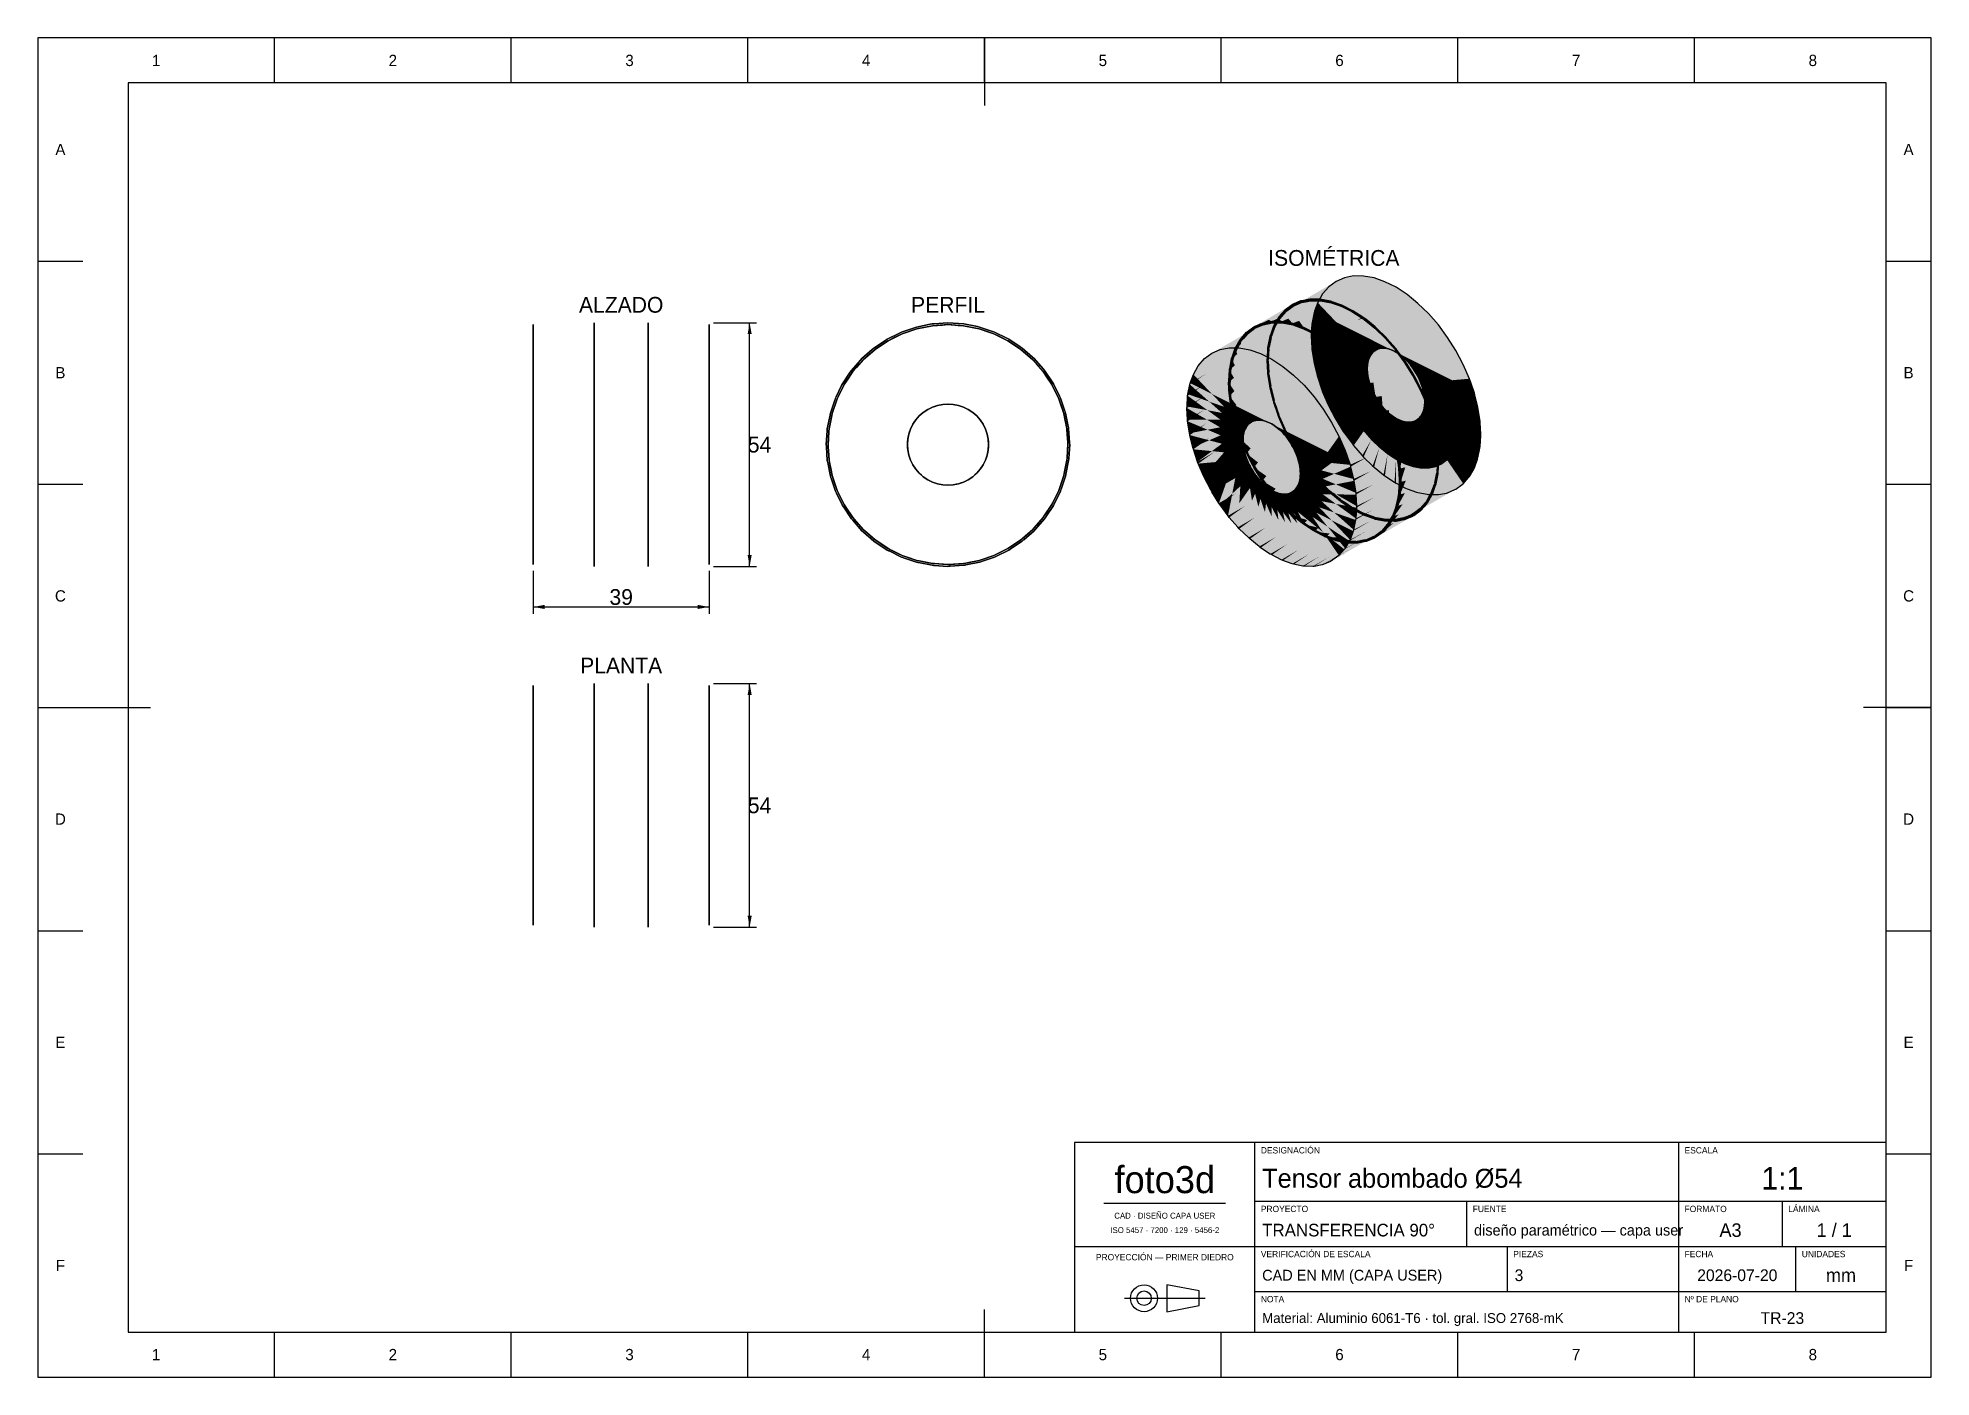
# Model space of a CAD drawing. Extents: x 0 to 420, y 0 to 297.
import ezdxf
from ezdxf.enums import TextEntityAlignment as Align

# ---------------------------------------------------------------- set-up
doc = ezdxf.new("R2010")
doc.units = 0
for name, color, linetype in [('COTAS', 7, 'CONTINUOUS'), ('FINA', 7, 'CONTINUOUS'), ('NORMA', 7, 'CONTINUOUS'), ('SOMBRA', 8, 'CONTINUOUS'), ('TEXTO', 7, 'CONTINUOUS'), ('VISIBLE', 7, 'CONTINUOUS')]:
    doc.layers.add(name, color=color, linetype=linetype)

msp = doc.modelspace()

# ---------------------------------------------------------------- texts
at = {"layer": 'COTAS'}
for s, p in [('54', (160.1024, 206.8004)), ('39', (129.4024, 173.0004)), ('54', (160.1024, 126.8004))]:
    msp.add_text(s, height=3.5, dxfattribs=at).set_placement(p, align=Align.MIDDLE_CENTER)
at = {"layer": 'TEXTO'}
for s, height, p in [('1', 2.5, (26.25, 292)), ('2', 2.5, (78.75, 292)), ('3', 2.5, (131.25, 292)), ('4', 2.5, (183.75, 292)), ('5', 2.5, (236.25, 292)), ('6', 2.5, (288.75, 292)), ('7', 2.5, (341.25, 292)), ('8', 2.5, (393.75, 292)), ('A', 2.5, (5, 272.25)), ('A', 2.5, (415, 272.25)), ('ISOMÉTRICA', 3.5, (287.5, 248.1996)), ('ALZADO', 3.5, (129.4024, 237.8004)), ('PERFIL', 3.5, (201.9024, 237.8004)), ('B', 2.5, (5, 222.75)), ('B', 2.5, (415, 222.75)), ('C', 2.5, (5, 173.25)), ('C', 2.5, (415, 173.25)), ('PLANTA', 3.5, (129.4024, 157.8004)), ('D', 2.5, (5, 123.75)), ('D', 2.5, (415, 123.75)), ('E', 2.5, (5, 74.25)), ('E', 2.5, (415, 74.25)), ('foto3d', 6, (250, 43.8)), ('1:1', 5, (387, 44.1)), ('CAD · DISEÑO CAPA USER', 1.3, (250, 35.8)), ('A3', 3, (375.5, 32.6)), ('1 / 1', 3, (398.5, 32.6)), ('ISO 5457 · 7200 · 129 · 5456-2', 1.3, (250, 32.6)), ('F', 2.5, (5, 24.75)), ('PROYECCIÓN — PRIMER DIEDRO', 1.4, (250, 26.6)), ('F', 2.5, (415, 24.75)), ('2026-07-20', 2.6, (377, 22.6)), ('mm', 3, (400, 22.6)), ('TR-23', 2.6, (387, 13.1)), ('1', 2.5, (26.25, 5)), ('2', 2.5, (78.75, 5)), ('3', 2.5, (131.25, 5)), ('4', 2.5, (183.75, 5)), ('5', 2.5, (236.25, 5)), ('6', 2.5, (288.75, 5)), ('7', 2.5, (341.25, 5)), ('8', 2.5, (393.75, 5))]:
    msp.add_text(s, height=height, dxfattribs=at).set_placement(p, align=Align.MIDDLE_CENTER)
for s, p in [('DESIGNACIÓN', (271.3, 49.6)), ('ESCALA', (365.3, 49.6)), ('PROYECTO', (271.3, 36.6)), ('FUENTE', (318.3, 36.6)), ('FORMATO', (365.3, 36.6)), ('LÁMINA', (388.3, 36.6)), ('VERIFICACIÓN DE ESCALA', (271.3, 26.6)), ('PIEZAS', (327.3, 26.6)), ('FECHA', (365.3, 26.6)), ('UNIDADES', (391.3, 26.6)), ('NOTA', (271.3, 16.6)), ('Nº DE PLANO', (365.3, 16.6))]:
    msp.add_text(s, height=1.4, dxfattribs=at).set_placement(p)
for s, height, p in [('Tensor abombado Ø54', 4.2, (271.6, 44.1)), ('TRANSFERENCIA 90°', 2.8, (271.6, 32.6)), ('diseño paramétrico — capa user', 2.4, (318.6, 32.6)), ('CAD EN MM (CAPA USER)', 2.4, (271.6, 22.6)), ('3', 2.6, (327.6, 22.6)), ('Material: Aluminio 6061-T6 · tol. gral. ISO 2768-mK', 2.2, (271.6, 13.1))]:
    msp.add_text(s, height=height, dxfattribs=at).set_placement(p, align=Align.MIDDLE_LEFT)

# ---------------------------------------------------------------- linework, layer by layer
at = {"layer": 'COTAS'}
for p, q in [((149.9024, 233.8004), (159.4024, 233.8004)), ((157.9024, 179.8004), (157.9024, 233.8004)), ((109.9024, 178.8004), (109.9024, 169.3004)), ((148.9024, 178.8004), (148.9024, 169.3004)), ((149.9024, 179.8004), (159.4024, 179.8004)), ((109.9024, 170.8004), (148.9024, 170.8004)), ((149.9024, 153.8004), (159.4024, 153.8004)), ((157.9024, 99.8004), (157.9024, 153.8004)), ((149.9024, 99.8004), (159.4024, 99.8004))]:
    msp.add_line(p, q, dxfattribs=at)
for points in [[(157.9024, 233.8004), (158.3524, 231.3004), (157.4524, 231.3004)], [(157.9024, 179.8004), (158.3524, 182.3004), (157.4524, 182.3004)], [(109.9024, 170.8004), (112.4024, 171.2504), (112.4024, 170.3504)], [(148.9024, 170.8004), (146.4024, 171.2504), (146.4024, 170.3504)], [(157.9024, 153.8004), (158.3524, 151.3004), (157.4524, 151.3004)], [(157.9024, 99.8004), (158.3524, 102.3004), (157.4524, 102.3004)]]:
    msp.add_solid(points, dxfattribs=at)
at = {"layer": 'FINA'}
for p, q in [((420, 297), (0, 297)), ((0, 297), (0, 0)), ((52.5, 287), (52.5, 297)), ((105, 287), (105, 297)), ((157.5, 287), (157.5, 297)), ((210, 287), (210, 297)), ((262.5, 287), (262.5, 297)), ((315, 287), (315, 297)), ((367.5, 287), (367.5, 297)), ((420, 0), (420, 297)), ((0, 247.5), (10, 247.5)), ((410, 247.5), (420, 247.5)), ((0, 198), (10, 198)), ((410, 198), (420, 198)), ((0, 148.5), (10, 148.5)), ((410, 148.5), (420, 148.5)), ((0, 99), (10, 99)), ((410, 99), (420, 99)), ((0, 49.5), (10, 49.5)), ((410, 49.5), (420, 49.5)), ((236.5, 38.6), (263.5, 38.6)), ((270, 39), (364, 39)), ((317, 29), (317, 39)), ((364, 39), (410, 39)), ((387, 29), (387, 39)), ((230, 29), (270, 29)), ((270, 29), (364, 29)), ((326, 19), (326, 29)), ((364, 29), (410, 29)), ((390, 19), (390, 29)), ((241.03, 17.5), (258.97, 17.5)), ((270, 19), (364, 19)), ((364, 19), (410, 19)), ((52.5, 0), (52.5, 10)), ((105, 0), (105, 10)), ((157.5, 0), (157.5, 10)), ((210, 0), (210, 10)), ((262.5, 0), (262.5, 10)), ((315, 0), (315, 10)), ((367.5, 0), (367.5, 10)), ((0, 0), (420, 0))]:
    msp.add_line(p, q, dxfattribs=at)
at = {"layer": 'NORMA'}
for p, q in [((210, 297), (210, 282)), ((410, 287), (20, 287)), ((20, 287), (20, 10)), ((410, 10), (410, 287)), ((0, 148.5), (25, 148.5)), ((420, 148.5), (405, 148.5)), ((410, 52), (230, 52)), ((230, 52), (230, 10)), ((270, 10), (270, 52)), ((364, 10), (364, 52)), ((410, 10), (410, 52)), ((210, 0), (210, 15)), ((20, 10), (410, 10)), ((230, 10), (410, 10))]:
    msp.add_line(p, q, dxfattribs=at)
at = {"layer": 'SOMBRA', "color": 254}
for points in [[(289.8384, 243.8023), (287.9886, 242.9971), (278.4426, 237.4858)], [(289.8384, 243.8023), (278.4426, 237.4858), (279.6521, 238.0122)], [(280.2924, 238.291), (289.8384, 243.8023), (279.6521, 238.0122)], [(291.8841, 244.1996), (289.8384, 243.8023), (280.2924, 238.291)], [(291.8841, 244.1996), (280.2924, 238.291), (281.63, 238.5507)], [(282.3381, 238.6882), (291.8841, 244.1996), (281.63, 238.5507)], [(294.0907, 244.1821), (291.8841, 244.1996), (282.3381, 238.6882)], [(294.0907, 244.1821), (282.3381, 238.6882), (283.7809, 238.6768)], [(284.5447, 238.6708), (294.0907, 244.1821), (283.7809, 238.6768)], [(296.4204, 243.7502), (294.0907, 244.1821), (284.5447, 238.6708)], [(296.4204, 243.7502), (284.5447, 238.6708), (286.068, 238.3884)], [(286.8745, 238.2389), (296.4204, 243.7502), (286.068, 238.3884)], [(298.8335, 242.9113), (296.4204, 243.7502), (286.8745, 238.2389)], [(284.9995, 240.2248), (283.9113, 238.3051), (274.3654, 232.7937)], [(284.9995, 240.2248), (274.3654, 232.7937), (275.0769, 234.0489)], [(275.4535, 234.7134), (284.9995, 240.2248), (275.0769, 234.0489)], [(286.3664, 241.7978), (284.9995, 240.2248), (275.4535, 234.7134)], [(286.3664, 241.7978), (275.4535, 234.7134), (276.3473, 235.7419)], [(276.8204, 236.2864), (286.3664, 241.7978), (276.3473, 235.7419)], [(287.9886, 242.9971), (286.3664, 241.7978), (276.8204, 236.2864)], [(287.9886, 242.9971), (276.8204, 236.2864), (277.8811, 237.0706)], [(278.4426, 237.4858), (287.9886, 242.9971), (277.8811, 237.0706)], [(298.8335, 242.9113), (286.8745, 238.2389), (288.4523, 237.6903)], [(289.2876, 237.3999), (298.8335, 242.9113), (288.4523, 237.6903)], [(301.2886, 241.6796), (298.8335, 242.9113), (289.2876, 237.3999)], [(301.2886, 241.6796), (289.2876, 237.3999), (290.8928, 236.5946)], [(291.7426, 236.1683), (301.2886, 241.6796), (290.8928, 236.5946)], [(303.7437, 240.0764), (301.2886, 241.6796), (291.7426, 236.1683)], [(303.7437, 240.0764), (291.7426, 236.1683), (293.3479, 235.12)], [(294.1977, 234.5651), (303.7437, 240.0764), (293.3479, 235.12)], [(306.1567, 238.129), (303.7437, 240.0764), (294.1977, 234.5651)], [(275.3947, 235.2323), (275.2086, 235.0181), (266.7233, 230.1192)], [(275.3947, 235.2323), (266.7233, 230.1192), (268.0478, 230.9906)], [(276.596, 236.6148), (275.3947, 235.2323), (268.0478, 230.9906)], [(268.1108, 231.7158), (276.596, 236.6148), (268.0478, 230.9906)], [(276.8169, 236.7781), (276.596, 236.6148), (268.1108, 231.7158)], [(276.8169, 236.7781), (268.1108, 231.7158), (269.47, 232.5364)], [(278.2426, 237.8322), (276.8169, 236.7781), (269.47, 232.5364)], [(269.7574, 232.9332), (278.2426, 237.8322), (269.47, 232.5364)], [(278.4945, 237.9418), (278.2426, 237.8322), (269.7574, 232.9332)], [(278.4945, 237.9418), (269.7574, 232.9332), (271.1476, 233.7001)], [(280.1202, 238.6495), (278.4945, 237.9418), (271.1476, 233.7001)], [(271.635, 233.7505), (280.1202, 238.6495), (271.1476, 233.7001)], [(280.3988, 238.7036), (280.1202, 238.6495), (271.635, 233.7505)], [(280.3988, 238.7036), (271.635, 233.7505), (273.052, 234.4619)], [(282.1967, 239.0527), (280.3988, 238.7036), (273.052, 234.4619)], [(273.7114, 234.1537), (282.1967, 239.0527), (273.052, 234.4619)], [(283.1204, 236.0715), (282.7047, 233.8982), (273.1588, 228.3869)], [(283.1204, 236.0715), (273.1588, 228.3869), (273.4084, 229.6915)], [(273.5745, 230.5601), (283.1204, 236.0715), (273.4084, 229.6915)], [(283.2263, 236.3705), (283.1204, 236.0715), (273.5745, 230.5601)], [(283.2263, 236.3705), (273.5745, 230.5601), (273.6804, 230.8592)], [(283.9113, 238.3051), (283.2263, 236.3705), (273.6804, 230.8592)], [(283.9113, 238.3051), (273.6804, 230.8592), (274.0916, 232.0205)], [(282.4972, 239.0503), (282.1967, 239.0527), (273.7114, 234.1537)], [(282.4972, 239.0503), (273.7114, 234.1537), (275.1502, 234.8086)], [(274.3654, 232.7937), (283.9113, 238.3051), (274.0916, 232.0205)], [(284.4365, 239.035), (282.4972, 239.0503), (275.1502, 234.8086)], [(275.9512, 234.136), (284.4365, 239.035), (275.1502, 234.8086)], [(284.7537, 238.9762), (284.4365, 239.035), (275.9512, 234.136)], [(284.7537, 238.9762), (275.9512, 234.136), (277.4068, 234.7344)], [(286.8013, 238.5966), (284.7537, 238.9762), (277.4068, 234.7344)], [(278.316, 233.6976), (286.8013, 238.5966), (277.4068, 234.7344)], [(287.1299, 238.4824), (286.8013, 238.5966), (278.316, 233.6976)], [(287.1299, 238.4824), (278.316, 233.6976), (279.783, 234.2406)], [(289.2506, 237.745), (287.1299, 238.4824), (279.783, 234.2406)], [(280.7654, 232.8461), (289.2506, 237.745), (279.783, 234.2406)], [(291.7426, 236.4949), (289.2506, 237.745), (280.7654, 232.8461)], [(283.2574, 231.5959), (291.7426, 236.4949), (280.7654, 232.8461)], [(293.9003, 235.0859), (291.7426, 236.4949), (283.2574, 231.5959)], [(306.1567, 238.129), (294.1977, 234.5651), (295.7755, 233.2917)], [(296.6108, 232.6176), (306.1567, 238.129), (295.7755, 233.2917)], [(308.4865, 235.8707), (306.1567, 238.129), (296.6108, 232.6176)], [(308.4865, 235.8707), (296.6108, 232.6176), (298.1341, 231.1411)], [(298.9405, 230.3593), (308.4865, 235.8707), (298.1341, 231.1411)], [(268.3351, 231.3874), (258.7892, 225.8761), (268.8967, 231.8026)], [(260.4114, 227.0754), (268.8967, 231.8026), (258.7892, 225.8761)], [(258.7892, 225.8761), (268.3351, 231.3874), (267.4414, 230.3589)], [(269.9574, 232.5868), (260.4114, 227.0754), (270.5977, 232.8655)], [(262.2612, 227.8806), (270.5977, 232.8655), (260.4114, 227.0754)], [(260.4114, 227.0754), (269.9574, 232.5868), (268.8967, 231.8026)], [(271.8071, 233.392), (262.2612, 227.8806), (272.5153, 233.5295)], [(264.3069, 228.2779), (272.5153, 233.5295), (262.2612, 227.8806)], [(262.2612, 227.8806), (271.8071, 233.392), (270.5977, 232.8655)], [(264.3069, 228.2779), (273.8528, 233.7893), (272.5153, 233.5295)], [(273.8528, 233.7893), (264.3069, 228.2779), (274.6167, 233.7832)], [(266.5135, 228.2604), (274.6167, 233.7832), (264.3069, 228.2779)], [(273.3756, 231.0121), (273.3013, 230.8024), (264.816, 225.9034)], [(273.3756, 231.0121), (264.816, 225.9034), (265.6753, 226.5664)], [(274.2522, 233.331), (274.104, 233.0696), (265.6188, 228.1706)], [(274.2522, 233.331), (265.6188, 228.1706), (266.9053, 229.0892)], [(265.6188, 228.1706), (274.104, 233.0696), (266.062, 226.8648)], [(273.409, 231.1065), (273.3756, 231.0121), (265.6753, 226.5664)], [(273.409, 231.1065), (265.6753, 226.5664), (266.062, 226.8648)], [(274.104, 233.0696), (273.409, 231.1065), (266.062, 226.8648)], [(266.5135, 228.2604), (276.0595, 233.7718), (274.6167, 233.7832)], [(276.0595, 233.7718), (266.5135, 228.2604), (276.8659, 233.6223)], [(268.8433, 227.8285), (276.8659, 233.6223), (266.5135, 228.2604)], [(266.7233, 230.1192), (275.2086, 235.0181), (266.9053, 229.0892)], [(275.2086, 235.0181), (274.2522, 233.331), (266.9053, 229.0892)], [(268.1108, 231.7158), (268.0478, 230.9906), (266.9094, 230.3334)], [(269.47, 232.5364), (268.1108, 231.7158), (268.3317, 231.8791)], [(269.7574, 232.9332), (269.47, 232.5364), (268.3317, 231.8791)], [(268.8433, 227.8285), (278.3892, 233.3399), (276.8659, 233.6223)], [(278.3892, 233.3399), (268.8433, 227.8285), (279.2245, 233.0495)], [(271.2563, 226.9896), (279.2245, 233.0495), (268.8433, 227.8285)], [(271.1476, 233.7001), (269.7574, 232.9332), (270.0093, 233.0428)], [(271.635, 233.7505), (271.1476, 233.7001), (270.0093, 233.0428)], [(271.2563, 226.9896), (280.8023, 232.5009), (279.2245, 233.0495)], [(280.8023, 232.5009), (271.2563, 226.9896), (281.6521, 232.0746)], [(273.7114, 225.758), (281.6521, 232.0746), (271.2563, 226.9896)], [(273.052, 234.4619), (271.635, 233.7505), (271.9135, 233.8046)], [(273.7114, 234.1537), (273.052, 234.4619), (271.9135, 233.8046)], [(282.7047, 233.8982), (282.6405, 233.5622), (273.0945, 228.0509)], [(282.7047, 233.8982), (273.0945, 228.0509), (273.1588, 228.3869)], [(275.1502, 234.8086), (273.7114, 234.1537), (274.0119, 234.1514)], [(273.7114, 225.758), (283.2574, 231.2693), (281.6521, 232.0746)], [(283.2574, 231.2693), (273.7114, 225.758), (284.1072, 230.7143)], [(275.9512, 234.136), (275.1502, 234.8086), (274.0119, 234.1514)], [(277.4068, 234.7344), (275.9512, 234.136), (276.2685, 234.0772)], [(278.316, 233.6976), (277.4068, 234.7344), (276.2685, 234.0772)], [(279.783, 234.2406), (278.316, 233.6976), (278.6446, 233.5834)], [(280.7654, 232.8461), (279.783, 234.2406), (278.6446, 233.5834)], [(293.9003, 235.0859), (283.2574, 231.5959), (292.762, 234.4287)], [(292.762, 234.4287), (283.2574, 231.5959), (285.4151, 230.1869)], [(285.7494, 229.9686), (292.762, 234.4287), (285.4151, 230.1869)], [(294.5632, 234.6024), (294.2346, 234.8675), (285.7494, 229.9686)], [(285.7494, 229.9686), (294.2346, 234.8675), (292.762, 234.4287)], [(294.5632, 234.6024), (285.7494, 229.9686), (287.2163, 230.3606)], [(296.684, 232.8908), (294.5632, 234.6024), (287.2163, 230.3606)], [(288.1987, 227.9919), (296.684, 232.8908), (287.2163, 230.3606)], [(297.0012, 232.5833), (296.684, 232.8908), (288.1987, 227.9919)], [(297.0012, 232.5833), (288.1987, 227.9919), (289.6543, 228.3415)], [(299.0488, 230.5986), (297.0012, 232.5833), (289.6543, 228.3415)], [(294.2346, 234.8675), (293.9003, 235.0859), (292.762, 234.4287)], [(255.6492, 220.4489), (265.8801, 227.8947), (265.363, 226.4343)], [(255.6492, 220.4489), (256.3341, 222.3834), (265.8801, 227.8947)], [(265.8801, 227.8947), (256.3341, 222.3834), (266.2568, 228.5592)], [(257.4223, 224.3031), (266.2568, 228.5592), (256.3341, 222.3834)], [(266.9683, 229.8144), (257.4223, 224.3031), (267.4414, 230.3589)], [(258.7892, 225.8761), (267.4414, 230.3589), (257.4223, 224.3031)], [(257.4223, 224.3031), (266.9683, 229.8144), (266.2568, 228.5592)], [(272.8592, 228.491), (272.8141, 228.2554), (264.3288, 223.3564)], [(272.8592, 228.491), (264.3288, 223.3564), (265.1589, 224.0453)], [(264.816, 225.9034), (273.3013, 230.8024), (265.5325, 224.3553)], [(266.062, 226.8648), (265.6753, 226.5664), (264.8903, 226.1131)], [(266.062, 226.8648), (264.8903, 226.1131), (264.9237, 226.2075)], [(265.6188, 228.1706), (266.062, 226.8648), (264.9237, 226.2075)], [(272.8795, 228.5971), (272.8592, 228.491), (265.1589, 224.0453)], [(272.8795, 228.5971), (265.1589, 224.0453), (265.5325, 224.3553)], [(273.3013, 230.8024), (272.8795, 228.5971), (265.5325, 224.3553)], [(266.9053, 229.0892), (265.6188, 228.1706), (265.7669, 228.432)], [(266.7233, 230.1192), (266.9053, 229.0892), (265.7669, 228.432)], [(268.0478, 230.9906), (266.7233, 230.1192), (266.9094, 230.3334)], [(276.1665, 224.1547), (284.1072, 230.7143), (273.7114, 225.758)], [(276.1665, 224.1547), (285.7124, 229.6661), (284.1072, 230.7143)], [(285.7124, 229.6661), (276.1665, 224.1547), (286.5477, 228.992)], [(278.5796, 222.2073), (286.5477, 228.992), (276.1665, 224.1547)], [(278.5796, 222.2073), (288.1255, 227.7186), (286.5477, 228.992)], [(288.1255, 227.7186), (278.5796, 222.2073), (288.932, 226.9369)], [(280.9093, 219.949), (288.932, 226.9369), (278.5796, 222.2073)], [(280.9093, 219.949), (290.4553, 225.4604), (288.932, 226.9369)], [(287.2163, 230.3606), (285.7494, 229.9686), (286.0779, 229.7034)], [(288.1987, 227.9919), (287.2163, 230.3606), (286.0779, 229.7034)], [(289.6543, 228.3415), (288.1987, 227.9919), (288.5159, 227.6843)], [(290.5635, 225.6996), (289.6543, 228.3415), (288.5159, 227.6843)], [(290.5635, 225.6996), (299.0488, 230.5986), (289.6543, 228.3415)], [(264.6735, 223.4879), (264.6092, 223.1519), (255.0633, 217.6405)], [(264.6735, 223.4879), (255.0633, 217.6405), (258.8202, 220.1085)], [(255.1276, 217.9765), (265.0892, 225.6611), (264.7754, 224.0205)], [(255.1276, 217.9765), (255.5433, 220.1498), (265.0892, 225.6611)], [(255.1276, 217.9765), (264.7754, 224.0205), (258.8202, 220.1085)], [(265.1951, 225.9602), (265.0892, 225.6611), (255.5433, 220.1498)], [(265.1951, 225.9602), (255.5433, 220.1498), (259.3419, 222.5809)], [(255.6492, 220.4489), (265.363, 226.4343), (259.3419, 222.5809)], [(264.6735, 223.4879), (258.8202, 220.1085), (264.7754, 224.0205)], [(265.1951, 225.9602), (259.3419, 222.5809), (265.363, 226.4343)], [(265.1589, 224.0453), (264.3288, 223.3564), (264.3739, 223.592)], [(265.5325, 224.3553), (265.1589, 224.0453), (264.3739, 223.592)], [(265.5325, 224.3553), (264.3739, 223.592), (264.3942, 223.6981)], [(264.816, 225.9034), (265.5325, 224.3553), (264.3942, 223.6981)], [(265.6753, 226.5664), (264.816, 225.9034), (264.8903, 226.1131)], [(255.1276, 217.9765), (258.8202, 220.1085), (255.0633, 217.6405)], [(255.6492, 220.4489), (259.3419, 222.5809), (255.5433, 220.1498)], [(271.6329, 198.3102), (298.8532, 214.5778), (271.276, 198.6561)], [(271.6329, 198.3102), (298.8577, 214.5734), (298.8532, 214.5778)], [(298.8577, 214.5734), (271.6329, 198.3102), (272.0643, 197.892)], [(298.8577, 214.5734), (272.0643, 197.892), (299.6415, 213.8137)], [(307.1696, 213.7585), (279.8585, 198.5882), (307.4357, 214.5099)], [(279.9321, 198.9726), (307.4357, 214.5099), (279.8585, 198.5882)], [(279.9321, 198.9726), (307.4366, 214.5147), (307.4357, 214.5099)], [(307.4366, 214.5147), (279.9321, 198.9726), (280.0209, 199.4372)], [(307.4366, 214.5147), (280.0209, 199.4372), (307.5981, 215.3589)], [(272.4339, 197.5937), (299.6415, 213.8137), (272.0643, 197.892)], [(272.4339, 197.5937), (299.6461, 213.81), (299.6415, 213.8137)], [(299.6461, 213.81), (272.4339, 197.5937), (272.8808, 197.2331)], [(299.6461, 213.81), (272.8808, 197.2331), (300.4579, 213.1548)], [(273.2568, 196.9876), (300.4579, 213.1548), (272.8808, 197.2331)], [(273.2568, 196.9876), (300.4627, 213.1517), (300.4579, 213.1548)], [(300.4627, 213.1517), (273.2568, 196.9876), (273.7114, 196.6907)], [(300.4627, 213.1517), (273.7114, 196.6907), (301.2886, 212.6124)], [(274.0875, 196.502), (301.2886, 212.6124), (273.7114, 196.6907)], [(274.0875, 196.502), (301.2933, 212.61), (301.2886, 212.6124)], [(301.2933, 212.61), (274.0875, 196.502), (274.5421, 196.274)], [(301.2933, 212.61), (274.5421, 196.274), (302.1192, 212.1957)], [(274.9117, 196.1455), (302.1192, 212.1957), (274.5421, 196.274)], [(274.9117, 196.1455), (302.1239, 212.194), (302.1192, 212.1957)], [(302.1239, 212.194), (274.9117, 196.1455), (275.3585, 195.9901)], [(302.1239, 212.194), (275.3585, 195.9901), (302.9357, 211.9118)], [(275.7154, 195.924), (302.9357, 211.9118), (275.3585, 195.9901)], [(275.7154, 195.924), (302.9402, 211.911), (302.9357, 211.9118)], [(302.9402, 211.911), (275.7154, 195.924), (276.1468, 195.844)], [(302.9402, 211.911), (276.1468, 195.844), (303.724, 211.7657)], [(276.4848, 195.8413), (303.724, 211.7657), (276.1468, 195.844)], [(276.4848, 195.8413), (303.7282, 211.7656), (303.724, 211.7657)], [(303.7282, 211.7656), (276.4848, 195.8413), (276.8934, 195.8381)], [(303.7282, 211.7656), (276.8934, 195.8381), (304.4706, 211.7598)], [(277.2068, 195.8989), (304.4706, 211.7598), (276.8934, 195.8381)], [(277.2068, 195.8989), (304.4745, 211.7605), (304.4706, 211.7598)], [(304.4745, 211.7605), (277.2068, 195.8989), (277.5856, 195.9725)], [(304.4745, 211.7605), (277.5856, 195.9725), (305.1627, 211.8942)], [(277.8689, 196.0958), (305.1627, 211.8942), (277.5856, 195.9725)], [(277.8689, 196.0958), (305.1663, 211.8957), (305.1627, 211.8942)], [(305.1663, 211.8957), (277.8689, 196.0958), (278.2114, 196.2449)], [(305.1663, 211.8957), (278.2114, 196.2449), (305.7886, 212.1666)], [(278.4599, 196.4286), (305.7886, 212.1666), (278.2114, 196.2449)], [(278.4599, 196.4286), (305.7917, 212.1689), (305.7886, 212.1666)], [(305.7917, 212.1689), (278.4599, 196.4286), (278.7603, 196.6507)], [(305.7917, 212.1689), (278.7603, 196.6507), (306.3375, 212.5724)], [(278.9697, 196.8917), (306.3375, 212.5724), (278.7603, 196.6507)], [(278.9697, 196.8917), (306.3401, 212.5755), (306.3375, 212.5724)], [(306.3401, 212.5755), (278.9697, 196.8917), (279.2228, 197.1829)], [(306.3401, 212.5755), (279.2228, 197.1829), (306.7999, 213.1046)], [(279.3895, 197.477), (306.7999, 213.1046), (279.2228, 197.1829)], [(279.3895, 197.477), (306.802, 213.1083), (306.7999, 213.1046)], [(306.802, 213.1083), (279.3895, 197.477), (279.591, 197.8325)], [(306.802, 213.1083), (279.591, 197.8325), (307.1681, 213.7542)], [(279.7121, 198.1746), (307.1681, 213.7542), (279.591, 197.8325)], [(279.7121, 198.1746), (307.1696, 213.7585), (307.1681, 213.7542)], [(307.1696, 213.7585), (279.7121, 198.1746), (279.8585, 198.5882)]]:
    msp.add_solid(points, dxfattribs=at)
at = {"layer": 'SOMBRA', "color": 253}
for points in [[(295.3161, 230.3055), (287.9886, 242.9971), (289.8384, 243.8023)], [(296.6392, 229.6418), (289.8384, 243.8023), (291.8841, 244.1996)], [(295.3161, 230.3055), (289.8384, 243.8023), (296.6392, 229.6418)], [(296.6392, 229.6418), (291.8841, 244.1996), (297.7483, 229.0853)], [(297.7483, 229.0853), (291.8841, 244.1996), (294.0907, 244.1821)], [(297.7483, 229.0853), (294.0907, 244.1821), (298.7222, 228.5968)], [(298.7222, 228.5968), (294.0907, 244.1821), (296.4204, 243.7502)], [(298.7222, 228.5968), (296.4204, 243.7502), (299.6128, 228.15)], [(299.6128, 228.15), (296.4204, 243.7502), (298.8335, 242.9113)], [(288.0236, 233.9639), (283.9113, 238.3051), (284.9995, 240.2248)], [(291.3896, 232.2753), (284.9995, 240.2248), (286.3664, 241.7978)], [(288.0236, 233.9639), (284.9995, 240.2248), (291.3896, 232.2753)], [(293.6476, 231.1426), (286.3664, 241.7978), (287.9886, 242.9971)], [(291.3896, 232.2753), (286.3664, 241.7978), (293.6476, 231.1426)], [(293.6476, 231.1426), (287.9886, 242.9971), (295.3161, 230.3055)], [(299.6128, 228.15), (298.8335, 242.9113), (300.4579, 227.726)], [(300.4579, 227.726), (298.8335, 242.9113), (301.2886, 241.6796)], [(300.4579, 227.726), (301.2886, 241.6796), (301.2886, 227.3093)], [(301.2886, 227.3093), (301.2886, 241.6796), (303.7437, 240.0764)], [(301.2886, 227.3093), (303.7437, 240.0764), (302.1337, 226.8853)], [(302.1337, 226.8853), (303.7437, 240.0764), (306.1567, 238.129)], [(275.2086, 235.0181), (276.8204, 236.2864), (275.4535, 234.7134)], [(275.2086, 235.0181), (275.3947, 235.2323), (276.8204, 236.2864)], [(275.3947, 235.2323), (276.596, 236.6148), (276.8204, 236.2864)], [(276.596, 236.6148), (278.4426, 237.4858), (276.8204, 236.2864)], [(276.596, 236.6148), (276.8169, 236.7781), (278.4426, 237.4858)], [(276.8169, 236.7781), (278.2426, 237.8322), (278.4426, 237.4858)], [(278.2426, 237.8322), (280.2924, 238.291), (278.4426, 237.4858)], [(278.2426, 237.8322), (278.4945, 237.9418), (280.2924, 238.291)], [(278.4945, 237.9418), (280.1202, 238.6495), (280.2924, 238.291)], [(280.1202, 238.6495), (280.3988, 238.7036), (282.3381, 238.6882)], [(280.1202, 238.6495), (282.3381, 238.6882), (280.2924, 238.291)], [(280.3988, 238.7036), (282.1967, 239.0527), (282.3381, 238.6882)], [(282.1967, 239.0527), (284.5447, 238.6708), (282.3381, 238.6882)], [(282.1967, 239.0527), (282.4972, 239.0503), (284.5447, 238.6708)], [(282.4972, 239.0503), (284.4365, 239.035), (284.5447, 238.6708)], [(282.7047, 233.8982), (283.1204, 236.0715), (287.4199, 232.2589)], [(287.4199, 232.2589), (283.1204, 236.0715), (283.2263, 236.3705)], [(283.2263, 236.3705), (283.9113, 238.3051), (288.0236, 233.9639)], [(287.4199, 232.2589), (283.2263, 236.3705), (288.0236, 233.9639)], [(284.4365, 239.035), (286.8745, 238.2389), (284.5447, 238.6708)], [(284.4365, 239.035), (284.7537, 238.9762), (286.8745, 238.2389)], [(284.7537, 238.9762), (286.8013, 238.5966), (286.8745, 238.2389)], [(286.8013, 238.5966), (289.2876, 237.3999), (286.8745, 238.2389)], [(286.8013, 238.5966), (287.1299, 238.4824), (289.2876, 237.3999)], [(287.1299, 238.4824), (289.2506, 237.745), (289.2876, 237.3999)], [(289.2506, 237.745), (291.7426, 236.1683), (289.2876, 237.3999)], [(289.2506, 237.745), (291.7426, 236.4949), (291.7426, 236.1683)], [(291.7426, 236.4949), (293.9003, 235.0859), (291.7426, 236.1683)], [(294.1977, 234.5651), (291.7426, 236.1683), (292.9808, 235.5472)], [(293.9003, 235.0859), (294.1977, 234.5651), (292.9808, 235.5472)], [(310.6931, 233.3402), (308.4865, 235.8707), (298.9405, 230.3593)], [(302.1337, 226.8853), (306.1567, 238.129), (303.0243, 226.4386)], [(303.0243, 226.4386), (306.1567, 238.129), (308.4865, 235.8707)], [(303.0243, 226.4386), (308.4865, 235.8707), (303.9982, 225.95)], [(303.9982, 225.95), (308.4865, 235.8707), (310.6931, 233.3402)], [(282.5011, 231.1874), (282.4795, 230.8202), (272.9336, 225.3089)], [(282.5011, 231.1874), (272.9336, 225.3089), (272.9551, 225.676)], [(282.6405, 233.5622), (282.5011, 231.1874), (272.9551, 225.676)], [(282.6405, 233.5622), (272.9551, 225.676), (273.0388, 227.1017)], [(273.0945, 228.0509), (282.6405, 233.5622), (273.0388, 227.1017)], [(273.3013, 230.8024), (273.3756, 231.0121), (273.6804, 230.8592)], [(273.3756, 231.0121), (273.409, 231.1065), (274.3654, 232.7937)], [(273.3756, 231.0121), (274.3654, 232.7937), (273.6804, 230.8592)], [(273.409, 231.1065), (274.104, 233.0696), (274.3654, 232.7937)], [(274.104, 233.0696), (275.4535, 234.7134), (274.3654, 232.7937)], [(274.104, 233.0696), (274.2522, 233.331), (275.4535, 234.7134)], [(274.2522, 233.331), (275.2086, 235.0181), (275.4535, 234.7134)], [(286.9307, 228.2504), (282.4795, 230.8202), (282.5011, 231.1874)], [(282.5011, 231.1874), (282.6405, 233.5622), (287.0536, 230.3434)], [(286.9307, 228.2504), (282.5011, 231.1874), (287.0536, 230.3434)], [(287.0536, 230.3434), (282.6405, 233.5622), (282.7047, 233.8982)], [(287.0536, 230.3434), (282.7047, 233.8982), (287.4199, 232.2589)], [(287.0536, 230.3434), (287.4199, 232.2589), (290.2478, 229.7513)], [(287.4199, 232.2589), (288.0236, 233.9639), (290.7284, 231.1087)], [(290.2478, 229.7513), (287.4199, 232.2589), (290.7284, 231.1087)], [(290.7284, 231.1087), (288.0236, 233.9639), (291.3896, 232.2753)], [(290.2478, 229.7513), (290.7284, 231.1087), (292.3905, 229.3541)], [(290.7284, 231.1087), (291.3896, 232.2753), (292.9477, 230.3371)], [(292.3905, 229.3541), (290.7284, 231.1087), (292.9477, 230.3371)], [(292.9477, 230.3371), (291.3896, 232.2753), (293.6476, 231.1426)], [(292.9477, 230.3371), (293.6476, 231.1426), (294.5876, 229.7669)], [(294.5876, 229.7669), (293.6476, 231.1426), (295.3161, 230.3055)], [(293.9003, 235.0859), (294.2346, 234.8675), (294.1977, 234.5651)], [(294.2346, 234.8675), (296.6108, 232.6176), (294.1977, 234.5651)], [(294.2346, 234.8675), (294.5632, 234.6024), (296.6108, 232.6176)], [(294.5632, 234.6024), (296.684, 232.8908), (296.6108, 232.6176)], [(296.684, 232.8908), (298.9405, 230.3593), (296.6108, 232.6176)], [(296.684, 232.8908), (297.0012, 232.5833), (298.9405, 230.3593)], [(297.0012, 232.5833), (299.0488, 230.5986), (298.9405, 230.3593)], [(310.6931, 233.3402), (298.9405, 230.3593), (300.3833, 228.7048)], [(301.1472, 227.8288), (310.6931, 233.3402), (300.3833, 228.7048)], [(312.7388, 230.5807), (310.6931, 233.3402), (301.1472, 227.8288)], [(303.9982, 225.95), (310.6931, 233.3402), (305.1073, 225.3936)], [(305.1073, 225.3936), (310.6931, 233.3402), (312.7388, 230.5807)], [(264.3288, 223.3564), (272.8141, 228.2554), (265.3257, 221.6038)], [(272.8141, 228.2554), (272.6727, 225.8456), (265.3257, 221.6038)], [(272.6659, 225.7297), (272.6727, 225.8456), (273.0945, 228.0509)], [(272.6659, 225.7297), (273.0945, 228.0509), (272.9551, 225.676)], [(272.6727, 225.8456), (272.8141, 228.2554), (273.0945, 228.0509)], [(272.8141, 228.2554), (272.8592, 228.491), (273.1588, 228.3869)], [(272.8141, 228.2554), (273.1588, 228.3869), (273.0945, 228.0509)], [(272.8592, 228.491), (272.8795, 228.5971), (273.5745, 230.5601)], [(272.8592, 228.491), (273.5745, 230.5601), (273.1588, 228.3869)], [(272.8795, 228.5971), (273.3013, 230.8024), (273.5745, 230.5601)], [(272.9336, 225.3089), (282.4795, 230.8202), (272.9893, 224.2954)], [(282.4795, 230.8202), (273.073, 222.7732), (272.9893, 224.2954)], [(282.4795, 230.8202), (282.6189, 228.2845), (273.073, 222.7732)], [(282.6189, 228.2845), (273.0945, 222.3811), (273.073, 222.7732)], [(282.6189, 228.2845), (282.6405, 227.8925), (273.0945, 222.3811)], [(273.0945, 222.3811), (282.6405, 227.8925), (273.2607, 221.3207)], [(282.6405, 227.8925), (273.5102, 219.7278), (273.2607, 221.3207)], [(273.3013, 230.8024), (273.6804, 230.8592), (273.5745, 230.5601)], [(282.6405, 227.8925), (283.0562, 225.2392), (273.5102, 219.7278)], [(282.6189, 228.2845), (282.4795, 230.8202), (286.9307, 228.2504)], [(287.0535, 226.0155), (282.6405, 227.8925), (282.6189, 228.2845)], [(287.0535, 226.0155), (282.6189, 228.2845), (286.9307, 228.2504)], [(283.0562, 225.2392), (282.6405, 227.8925), (287.0535, 226.0155)], [(286.9307, 228.2504), (287.0536, 230.3434), (289.9561, 228.2264)], [(287.0535, 226.0155), (286.9307, 228.2504), (289.8583, 226.5601)], [(289.8583, 226.5601), (286.9307, 228.2504), (289.9561, 228.2264)], [(289.9561, 228.2264), (287.0536, 230.3434), (290.2478, 229.7513)], [(289.8583, 226.5601), (289.9561, 228.2264), (291.7397, 226.9255)], [(291.6573, 225.5215), (289.8583, 226.5601), (291.7397, 226.9255)], [(289.9561, 228.2264), (290.2478, 229.7513), (291.9855, 228.2104)], [(291.7397, 226.9255), (289.9561, 228.2264), (291.9855, 228.2104)], [(291.9855, 228.2104), (290.2478, 229.7513), (292.3905, 229.3541)], [(299.3493, 230.254), (299.0488, 230.5986), (290.5635, 225.6996)], [(299.3493, 230.254), (290.5635, 225.6996), (292.0024, 226.0123)], [(291.6573, 225.5215), (291.7397, 226.9255), (292.9144, 226.0687)], [(291.7397, 226.9255), (291.9855, 228.2104), (293.13, 227.1955)], [(292.9144, 226.0687), (291.7397, 226.9255), (293.13, 227.1955)], [(291.9855, 228.2104), (292.3905, 229.3541), (293.4851, 228.1985)], [(293.13, 227.1955), (291.9855, 228.2104), (293.4851, 228.1985)], [(301.2886, 228.03), (299.3493, 230.254), (292.0024, 226.0123)], [(292.8033, 223.131), (301.2886, 228.03), (292.0024, 226.0123)], [(292.3905, 229.3541), (292.9477, 230.3371), (293.9738, 229.0606)], [(293.4851, 228.1985), (292.3905, 229.3541), (293.9738, 229.0606)], [(301.5672, 227.6543), (301.2886, 228.03), (292.8033, 223.131)], [(301.5672, 227.6543), (292.8033, 223.131), (294.2202, 223.4125)], [(292.9144, 226.0687), (293.13, 227.1955), (293.9113, 226.5026)], [(293.9738, 229.0606), (292.9477, 230.3371), (294.5876, 229.7669)], [(293.13, 227.1955), (293.4851, 228.1985), (294.2325, 227.4096)], [(293.9113, 226.5026), (293.13, 227.1955), (294.2325, 227.4096)], [(293.4851, 228.1985), (293.9738, 229.0606), (294.6743, 228.1891)], [(294.2325, 227.4096), (293.4851, 228.1985), (294.6743, 228.1891)], [(293.9113, 226.5026), (294.2325, 227.4096), (294.747, 226.8664)], [(294.4493, 226.0256), (293.9113, 226.5026), (294.747, 226.8664)], [(293.9738, 229.0606), (294.5876, 229.7669), (295.2294, 228.8278)], [(294.6743, 228.1891), (293.9738, 229.0606), (295.2294, 228.8278)], [(303.365, 225.2291), (301.5672, 227.6543), (294.2202, 223.4125)], [(294.2325, 227.4096), (294.6743, 228.1891), (295.1567, 227.5891)], [(294.747, 226.8664), (294.2325, 227.4096), (295.1567, 227.5891)], [(294.4493, 226.0256), (294.747, 226.8664), (295.0928, 226.5013)], [(294.5876, 229.7669), (295.3161, 230.3055), (295.8881, 229.3148)], [(295.2294, 228.8278), (294.5876, 229.7669), (295.8881, 229.3148)], [(294.6743, 228.1891), (295.2294, 228.8278), (295.6712, 228.1812)], [(295.1567, 227.5891), (294.6743, 228.1891), (295.6712, 228.1812)], [(294.747, 226.8664), (295.1567, 227.5891), (295.4808, 227.1858)], [(295.0928, 226.5013), (294.747, 226.8664), (295.4808, 227.1858)], [(295.0928, 226.5013), (295.4808, 227.1858), (295.6813, 226.9364)], [(295.3067, 226.2756), (295.0928, 226.5013), (295.6813, 226.9364)], [(295.1567, 227.5891), (295.6712, 228.1812), (295.9682, 227.7466)], [(295.4808, 227.1858), (295.1567, 227.5891), (295.9682, 227.7466)], [(295.2294, 228.8278), (295.8881, 229.3148), (296.2819, 228.6327)], [(295.6712, 228.1812), (295.2294, 228.8278), (296.2819, 228.6327)], [(295.3067, 226.2756), (295.6813, 226.9364), (295.7772, 226.8171)], [(295.409, 226.1675), (295.3067, 226.2756), (295.7772, 226.8171)], [(295.8881, 229.3148), (295.3161, 230.3055), (296.6392, 229.6418)], [(295.4808, 227.1858), (295.9682, 227.7466), (296.1518, 227.4779)], [(295.6813, 226.9364), (295.4808, 227.1858), (296.1518, 227.4779)], [(295.6712, 228.1812), (296.2819, 228.6327), (296.5466, 228.1743)], [(295.9682, 227.7466), (295.6712, 228.1812), (296.5466, 228.1743)], [(295.6813, 226.9364), (296.1518, 227.4779), (296.2397, 227.3493)], [(295.7772, 226.8171), (295.6813, 226.9364), (296.2397, 227.3493)], [(295.8881, 229.3148), (296.6392, 229.6418), (296.9782, 228.9358)], [(296.2819, 228.6327), (295.8881, 229.3148), (296.9782, 228.9358)], [(295.9682, 227.7466), (296.5466, 228.1743), (296.7102, 227.8907)], [(296.1518, 227.4779), (295.9682, 227.7466), (296.7102, 227.8907)], [(296.1518, 227.4779), (296.7102, 227.8907), (296.7886, 227.7551)], [(296.2397, 227.3493), (296.1518, 227.4779), (296.7886, 227.7551)], [(296.2819, 228.6327), (296.9782, 228.9358), (297.2061, 228.4614)], [(296.5466, 228.1743), (296.2819, 228.6327), (297.2061, 228.4614)], [(296.5466, 228.1743), (297.2061, 228.4614), (297.347, 228.1679)], [(296.7102, 227.8907), (296.5466, 228.1743), (297.347, 228.1679)], [(296.9782, 228.9358), (296.6392, 229.6418), (297.7483, 229.0853)], [(296.7102, 227.8907), (297.347, 228.1679), (297.4144, 228.0275)], [(296.7886, 227.7551), (296.7102, 227.8907), (297.4144, 228.0275)], [(296.9782, 228.9358), (297.7483, 229.0853), (297.9355, 228.603)], [(297.2061, 228.4614), (296.9782, 228.9358), (297.9355, 228.603)], [(297.2061, 228.4614), (297.9355, 228.603), (298.0512, 228.3047)], [(297.347, 228.1679), (297.2061, 228.4614), (298.0512, 228.3047)], [(297.347, 228.1679), (298.0512, 228.3047), (298.1066, 228.1619)], [(297.4144, 228.0275), (297.347, 228.1679), (298.1066, 228.1619)], [(297.9355, 228.603), (297.7483, 229.0853), (298.7222, 228.5968)], [(298.0512, 228.3047), (297.9355, 228.603), (298.8108, 228.2987)], [(297.9355, 228.603), (298.7222, 228.5968), (298.8108, 228.2987)], [(298.1066, 228.1619), (298.0512, 228.3047), (298.8532, 228.156)], [(298.0512, 228.3047), (298.8108, 228.2987), (298.8532, 228.156)], [(298.8108, 228.2987), (298.7222, 228.5968), (299.6128, 228.15)], [(298.8532, 228.156), (298.8108, 228.2987), (299.6415, 228.0099)], [(298.8108, 228.2987), (299.6128, 228.15), (299.6415, 228.0099)], [(299.0488, 230.5986), (301.1472, 227.8288), (298.9405, 230.3593)], [(299.0488, 230.5986), (299.3493, 230.254), (301.1472, 227.8288)], [(299.3493, 230.254), (301.2886, 228.03), (301.1472, 227.8288)], [(299.6415, 228.0099), (299.6128, 228.15), (300.4579, 227.726)], [(312.7388, 230.5807), (301.1472, 227.8288), (302.4847, 226.0246)], [(301.2886, 228.03), (303.1929, 225.0694), (301.1472, 227.8288)], [(301.2886, 228.03), (301.5672, 227.6543), (303.1929, 225.0694)], [(301.2886, 227.3093), (301.7075, 227.0992), (302.1192, 226.7669)], [(301.5672, 227.6543), (303.365, 225.2291), (303.1929, 225.0694)], [(301.7075, 227.0992), (302.1337, 226.8853), (302.1192, 226.7669)], [(302.1192, 226.7669), (302.1337, 226.8853), (302.9357, 226.108)], [(302.1337, 226.8853), (302.5712, 226.6659), (302.9644, 226.215)], [(302.1337, 226.8853), (302.9644, 226.215), (302.9357, 226.108)], [(303.1929, 225.0694), (312.7388, 230.5807), (302.4847, 226.0246)], [(314.5886, 227.6396), (312.7388, 230.5807), (303.1929, 225.0694)], [(314.5886, 227.6396), (303.1929, 225.0694), (304.4023, 223.1463)], [(305.0426, 222.1282), (314.5886, 227.6396), (304.4023, 223.1463)], [(316.2108, 224.5671), (314.5886, 227.6396), (305.0426, 222.1282)], [(305.1073, 225.3936), (312.7388, 230.5807), (306.4304, 224.7298)], [(306.4304, 224.7298), (312.7388, 230.5807), (314.5886, 227.6396)], [(306.4304, 224.7298), (314.5886, 227.6396), (308.0989, 223.8928)], [(308.0989, 223.8928), (314.5886, 227.6396), (316.2108, 224.5671)], [(254.9239, 215.2657), (264.6092, 223.1519), (264.504, 221.3591)], [(254.9239, 215.2657), (255.0633, 217.6405), (264.6092, 223.1519)], [(272.6659, 225.7297), (272.6508, 225.4722), (264.1655, 220.5732)], [(272.6659, 225.7297), (264.1655, 220.5732), (264.9655, 221.2839)], [(264.1655, 220.5732), (272.6508, 225.4722), (265.4453, 218.6574)], [(264.3288, 223.3564), (265.3257, 221.6038), (264.1874, 220.9466)], [(272.799, 222.7753), (272.8141, 222.5004), (264.3288, 217.6014)], [(272.799, 222.7753), (264.3288, 217.6014), (265.0987, 218.3296)], [(272.6727, 225.8456), (272.6659, 225.7297), (264.9655, 221.2839)], [(272.6727, 225.8456), (264.9655, 221.2839), (265.3257, 221.6038)], [(272.7922, 222.8991), (272.799, 222.7753), (265.0987, 218.3296)], [(272.7922, 222.8991), (265.0987, 218.3296), (265.4453, 218.6574)], [(272.6508, 225.4722), (272.7922, 222.8991), (265.4453, 218.6574)], [(272.6508, 225.4722), (272.6659, 225.7297), (272.9551, 225.676)], [(272.6508, 225.4722), (272.9551, 225.676), (272.9336, 225.3089)], [(272.7922, 222.8991), (272.6508, 225.4722), (272.9336, 225.3089)], [(272.799, 222.7753), (272.7922, 222.8991), (272.9336, 225.3089)], [(272.799, 222.7753), (272.9336, 225.3089), (273.073, 222.7732)], [(272.8141, 222.5004), (272.799, 222.7753), (273.073, 222.7732)], [(272.8141, 222.5004), (273.073, 222.7732), (273.0945, 222.3811)], [(283.0562, 225.2392), (273.5745, 219.3176), (273.5102, 219.7278)], [(283.0562, 225.2392), (283.1204, 224.829), (273.5745, 219.3176)], [(290.4553, 225.4604), (280.9093, 219.949), (291.2191, 224.5844)], [(283.1159, 217.4185), (291.2191, 224.5844), (280.9093, 219.949)], [(287.4199, 223.6769), (283.0562, 225.2392), (287.0535, 226.0155)], [(287.4199, 223.6769), (283.1204, 224.829), (283.0562, 225.2392)], [(283.1159, 217.4185), (292.6619, 222.9298), (291.2191, 224.5844)], [(292.6619, 222.9298), (283.1159, 217.4185), (293.37, 221.9747)], [(283.8054, 222.1036), (283.1204, 224.829), (287.4199, 223.6769)], [(288.0236, 221.2748), (283.8054, 222.1036), (287.4199, 223.6769)], [(289.9561, 224.7809), (287.0535, 226.0155), (289.8583, 226.5601)], [(287.4199, 223.6769), (287.0535, 226.0155), (289.9561, 224.7809)], [(290.2478, 222.9192), (287.4199, 223.6769), (289.9561, 224.7809)], [(288.0236, 221.2748), (287.4199, 223.6769), (290.2478, 222.9192)], [(290.7284, 221.0069), (288.0236, 221.2748), (290.2478, 222.9192)], [(289.9561, 224.7809), (289.8583, 226.5601), (291.6573, 225.5215)], [(291.7397, 224.0223), (289.9561, 224.7809), (291.6573, 225.5215)], [(290.2478, 222.9192), (289.9561, 224.7809), (291.7397, 224.0223)], [(291.9855, 222.4536), (290.2478, 222.9192), (291.7397, 224.0223)], [(290.7284, 221.0069), (290.2478, 222.9192), (291.9855, 222.4536)], [(292.0024, 226.0123), (290.5635, 225.6996), (290.864, 225.355)], [(292.8033, 223.131), (292.0024, 226.0123), (290.864, 225.355)], [(292.8422, 224.8374), (291.6573, 225.5215), (292.9144, 226.0687)], [(291.7397, 224.0223), (291.6573, 225.5215), (292.8422, 224.8374)], [(292.9144, 223.5226), (291.7397, 224.0223), (292.8422, 224.8374)], [(291.9855, 222.4536), (291.7397, 224.0223), (292.9144, 223.5226)], [(293.13, 222.1469), (291.9855, 222.4536), (292.9144, 223.5226)], [(294.2202, 223.4125), (292.8033, 223.131), (293.0819, 222.7553)], [(292.8422, 224.8374), (292.9144, 226.0687), (293.7164, 225.4837)], [(293.6511, 224.3703), (292.8422, 224.8374), (293.7164, 225.4837)], [(292.9144, 223.5226), (292.8422, 224.8374), (293.6511, 224.3703)], [(293.7164, 225.4837), (292.9144, 226.0687), (293.9113, 226.5026)], [(293.7164, 223.1815), (292.9144, 223.5226), (293.6511, 224.3703)], [(293.13, 222.1469), (292.9144, 223.5226), (293.7164, 223.1815)], [(294.8798, 220.3301), (294.2202, 223.4125), (293.0819, 222.7553)], [(293.9113, 221.9376), (293.13, 222.1469), (293.7164, 223.1815)], [(293.6511, 224.3703), (293.7164, 225.4837), (294.2686, 225.081)], [(294.2081, 224.0488), (293.6511, 224.3703), (294.2686, 225.081)], [(293.7164, 223.1815), (293.6511, 224.3703), (294.2081, 224.0488)], [(293.7164, 225.4837), (293.9113, 226.5026), (294.4493, 226.0256)], [(294.2686, 225.081), (293.7164, 225.4837), (294.4493, 226.0256)], [(294.2686, 222.9466), (293.7164, 223.1815), (294.2081, 224.0488)], [(293.9113, 221.9376), (293.7164, 223.1815), (294.2686, 222.9466)], [(294.4493, 221.7934), (293.9113, 221.9376), (294.2686, 222.9466)], [(294.2081, 224.0488), (294.2686, 225.081), (294.6397, 224.8103)], [(294.5823, 223.8327), (294.2081, 224.0488), (294.6397, 224.8103)], [(294.2686, 222.9466), (294.2081, 224.0488), (294.5823, 223.8327)], [(294.8798, 220.3301), (303.365, 225.2291), (294.2202, 223.4125)], [(294.2686, 225.081), (294.4493, 226.0256), (294.8109, 225.705)], [(294.6397, 224.8103), (294.2686, 225.081), (294.8109, 225.705)], [(294.6397, 222.7888), (294.2686, 222.9466), (294.5823, 223.8327)], [(294.4493, 221.7934), (294.2686, 222.9466), (294.6397, 222.7888)], [(294.8109, 225.705), (294.4493, 226.0256), (295.0928, 226.5013)], [(294.8109, 221.6965), (294.4493, 221.7934), (294.6397, 222.7888)], [(294.5823, 223.8327), (294.6397, 224.8103), (294.8692, 224.6429)], [(294.8138, 223.699), (294.5823, 223.8327), (294.8692, 224.6429)], [(294.6397, 222.7888), (294.5823, 223.8327), (294.8138, 223.699)], [(294.6397, 224.8103), (294.8109, 225.705), (295.0345, 225.5067)], [(294.8692, 224.6429), (294.6397, 224.8103), (295.0345, 225.5067)], [(294.8692, 222.6912), (294.6397, 222.7888), (294.8138, 223.699)], [(294.8109, 221.6965), (294.6397, 222.7888), (294.8692, 222.6912)], [(294.8109, 225.705), (295.0928, 226.5013), (295.3067, 226.2756)], [(295.0345, 225.5067), (294.8109, 225.705), (295.3067, 226.2756)], [(295.0345, 221.6366), (294.8109, 221.6965), (294.8692, 222.6912)], [(294.8138, 223.699), (294.8692, 224.6429), (294.9791, 224.5628)], [(294.9246, 223.6351), (294.8138, 223.699), (294.9791, 224.5628)], [(294.8692, 222.6912), (294.8138, 223.699), (294.9246, 223.6351)], [(294.8692, 224.6429), (295.0345, 225.5067), (295.1415, 225.4118)], [(294.9791, 224.5628), (294.8692, 224.6429), (295.1415, 225.4118)], [(294.9791, 222.6445), (294.8692, 222.6912), (294.9246, 223.6351)], [(295.0345, 221.6366), (294.8692, 222.6912), (294.9791, 222.6445)], [(303.6169, 224.8286), (303.365, 225.2291), (294.8798, 220.3301)], [(303.6169, 224.8286), (294.8798, 220.3301), (296.27, 220.5868)], [(295.1415, 221.608), (295.0345, 221.6366), (294.9791, 222.6445)], [(295.0345, 225.5067), (295.3067, 226.2756), (295.409, 226.1675)], [(295.1415, 225.4118), (295.0345, 225.5067), (295.409, 226.1675)], [(305.2426, 222.2437), (303.6169, 224.8286), (296.27, 220.5868)], [(302.5712, 226.6659), (303.0243, 226.4386), (302.9644, 226.215)], [(302.9357, 226.108), (302.9644, 226.215), (303.724, 225.3439)], [(302.9644, 226.215), (303.0243, 226.4386), (303.7664, 225.4376)], [(302.9644, 226.215), (303.7664, 225.4376), (303.724, 225.3439)], [(303.0243, 226.4386), (303.8549, 225.6334), (303.7664, 225.4376)], [(303.0243, 226.4386), (303.498, 226.2009), (303.8549, 225.6334)], [(303.365, 225.2291), (305.0426, 222.1282), (303.1929, 225.0694)], [(303.365, 225.2291), (303.6169, 224.8286), (305.0426, 222.1282)], [(303.498, 226.2009), (303.9982, 225.95), (303.8549, 225.6334)], [(303.6169, 224.8286), (305.2426, 222.2437), (305.0426, 222.1282)], [(303.724, 225.3439), (303.7664, 225.4376), (304.4706, 224.4877)], [(303.7664, 225.4376), (303.8549, 225.6334), (304.526, 224.5665)], [(303.7664, 225.4376), (304.526, 224.5665), (304.4706, 224.4877)], [(303.8549, 225.6334), (303.9982, 225.95), (304.6417, 224.7312)], [(303.8549, 225.6334), (304.6417, 224.7312), (304.526, 224.5665)], [(303.9982, 225.95), (304.8288, 224.9974), (304.6417, 224.7312)], [(303.9982, 225.95), (304.5318, 225.6823), (304.8288, 224.9974)], [(304.4706, 224.4877), (304.526, 224.5665), (305.1627, 223.554)], [(304.526, 224.5665), (304.6417, 224.7312), (305.2302, 223.6166)], [(304.526, 224.5665), (305.2302, 223.6166), (305.1627, 223.554)], [(304.5318, 225.6823), (305.1073, 225.3936), (304.8288, 224.9974)], [(304.6417, 224.7312), (304.8288, 224.9974), (305.3711, 223.7473)], [(304.6417, 224.7312), (305.3711, 223.7473), (305.2302, 223.6166)], [(304.8288, 224.9974), (305.1073, 225.3936), (305.5989, 223.9586)], [(304.8288, 224.9974), (305.5989, 223.9586), (305.3711, 223.7473)], [(316.2108, 224.5671), (305.0426, 222.1282), (306.1033, 220.1193)], [(305.1073, 225.3936), (305.938, 224.2731), (305.5989, 223.9586)], [(305.1073, 225.3936), (305.7356, 225.0784), (305.938, 224.2731)], [(305.1627, 223.554), (305.2302, 223.6166), (305.7886, 222.5589)], [(305.2302, 223.6166), (305.3711, 223.7473), (305.8669, 222.6041)], [(305.2302, 223.6166), (305.8669, 222.6041), (305.7886, 222.5589)], [(305.3711, 223.7473), (305.5989, 223.9586), (306.0306, 222.6986)], [(305.3711, 223.7473), (306.0306, 222.6986), (305.8669, 222.6041)], [(305.5989, 223.9586), (305.938, 224.2731), (306.2953, 222.8515)], [(305.5989, 223.9586), (306.2953, 222.8515), (306.0306, 222.6986)], [(305.7356, 225.0784), (306.4304, 224.7298), (305.938, 224.2731)], [(305.7886, 222.5589), (305.8669, 222.6041), (306.3375, 221.5193)], [(305.8669, 222.6041), (306.0306, 222.6986), (306.4253, 221.5465)], [(305.8669, 222.6041), (306.4253, 221.5465), (306.3375, 221.5193)], [(305.938, 224.2731), (306.4304, 224.7298), (306.6891, 223.0788)], [(305.938, 224.2731), (306.6891, 223.0788), (306.2953, 222.8515)], [(306.0306, 222.6986), (306.2953, 222.8515), (306.609, 221.6032)], [(306.0306, 222.6986), (306.609, 221.6032), (306.4253, 221.5465)], [(306.6649, 219.0557), (316.2108, 224.5671), (306.1033, 220.1193)], [(306.2953, 222.8515), (306.6891, 223.0788), (306.9059, 221.6948)], [(306.2953, 222.8515), (306.9059, 221.6948), (306.609, 221.6032)], [(306.4304, 224.7298), (307.2611, 223.4091), (306.6891, 223.0788)], [(306.4304, 224.7298), (307.21, 224.3387), (307.2611, 223.4091)], [(306.6891, 223.0788), (307.2611, 223.4091), (307.3478, 221.8312)], [(306.6891, 223.0788), (307.3478, 221.8312), (306.9059, 221.6948)], [(307.21, 224.3387), (308.0989, 223.8928), (307.2611, 223.4091)], [(307.2611, 223.4091), (308.0989, 223.8928), (307.9896, 222.0293)], [(307.2611, 223.4091), (307.9896, 222.0293), (307.3478, 221.8312)], [(308.0989, 223.8928), (308.9296, 222.3195), (307.9896, 222.0293)], [(308.0989, 223.8928), (316.2108, 224.5671), (310.3568, 222.7601)], [(308.0989, 223.8928), (309.1314, 223.3748), (308.9296, 222.3195)], [(309.1314, 223.3748), (310.3568, 222.7601), (308.9296, 222.3195)], [(308.9296, 222.3195), (310.3569, 222.7601), (309.6295, 220.7058)], [(308.9296, 222.3195), (310.3568, 222.7601), (310.3569, 222.7601)], [(310.3569, 222.7601), (311.1875, 220.845), (309.6295, 220.7058)], [(310.3568, 222.7601), (316.2108, 224.5671), (317.5777, 221.4157)], [(310.3568, 222.7601), (317.5777, 221.4157), (313.7229, 221.0714)], [(310.3569, 222.7601), (311.8488, 222.0116), (311.1875, 220.845)], [(264.4699, 220.777), (264.4483, 220.4099), (254.9024, 214.8986)], [(264.4699, 220.777), (254.9024, 214.8986), (258.6163, 217.3975)], [(255.0417, 212.3628), (254.9024, 214.8986), (264.4483, 220.4099)], [(254.9239, 215.2657), (264.504, 221.3591), (258.6163, 217.3975)], [(255.0417, 212.3628), (264.4483, 220.4099), (264.5535, 218.4956)], [(255.0417, 212.3628), (264.5535, 218.4956), (258.7344, 214.4948)], [(264.4699, 220.777), (258.6163, 217.3975), (264.504, 221.3591)], [(264.5877, 217.8742), (258.7344, 214.4948), (264.5535, 218.4956)], [(264.9655, 221.2839), (264.1655, 220.5732), (264.1806, 220.8307)], [(264.1655, 220.5732), (265.4453, 218.6574), (264.3069, 218.0001)], [(265.3257, 221.6038), (264.9655, 221.2839), (264.1806, 220.8307)], [(265.3257, 221.6038), (264.1806, 220.8307), (264.1874, 220.9466)], [(265.4453, 218.6574), (264.3137, 217.8763), (264.3069, 218.0001)], [(265.4453, 218.6574), (265.0987, 218.3296), (264.3137, 217.8763)], [(264.3288, 217.6014), (272.8141, 222.5004), (265.889, 215.5662)], [(273.2562, 219.6785), (273.3013, 219.3908), (264.816, 214.4919)], [(273.2562, 219.6785), (264.816, 214.4919), (265.5559, 215.2327)], [(273.2359, 219.808), (273.2562, 219.6785), (265.5559, 215.2327)], [(273.2359, 219.808), (265.5559, 215.2327), (265.889, 215.5662)], [(272.8141, 222.5004), (273.2359, 219.808), (265.889, 215.5662)], [(268.911, 202.01), (296.2397, 218.4023), (268.6625, 202.4807)], [(268.911, 202.01), (296.2429, 218.3964), (296.2397, 218.4023)], [(273.2359, 219.808), (272.8141, 222.5004), (273.0945, 222.3811)], [(273.2562, 219.6785), (273.2359, 219.808), (273.0945, 222.3811)], [(273.2562, 219.6785), (273.0945, 222.3811), (273.5102, 219.7278)], [(273.3013, 219.3908), (273.2562, 219.6785), (273.5102, 219.7278)], [(273.3013, 219.3908), (273.5102, 219.7278), (273.5745, 219.3176)], [(273.9963, 216.6252), (273.3013, 219.3908), (273.5745, 219.3176)], [(274.0298, 216.4922), (273.9963, 216.6252), (273.5745, 219.3176)], [(274.0298, 216.4922), (273.5745, 219.3176), (274.2595, 216.5922)], [(285.1616, 214.6591), (293.37, 221.9747), (283.1159, 217.4185)], [(288.0236, 221.2748), (283.9113, 221.6822), (283.8054, 222.1036)], [(284.8538, 218.9312), (283.9113, 221.6822), (288.0236, 221.2748)], [(288.8543, 218.8503), (284.8538, 218.9312), (288.0236, 221.2748)], [(288.8543, 218.8503), (284.9995, 218.506), (284.8538, 218.9312)], [(286.1833, 215.7766), (284.9995, 218.506), (288.8543, 218.8503)], [(285.1616, 214.6591), (294.7076, 220.1704), (293.37, 221.9747)], [(294.7076, 220.1704), (285.1616, 214.6591), (295.3479, 219.1523)], [(287.0114, 211.7179), (295.3479, 219.1523), (285.1616, 214.6591)], [(289.8977, 216.4447), (286.1833, 215.7766), (288.8543, 218.8503)], [(287.0114, 211.7179), (296.5574, 217.2293), (295.3479, 219.1523)], [(288.8543, 218.8503), (288.0236, 221.2748), (290.7284, 221.0069)], [(291.3897, 219.0767), (288.8543, 218.8503), (290.7284, 221.0069)], [(289.8977, 216.4447), (288.8543, 218.8503), (291.3897, 219.0767)], [(292.2203, 217.1616), (289.8977, 216.4447), (291.3897, 219.0767)], [(292.3905, 220.8423), (290.7284, 221.0069), (291.9855, 222.4536)], [(291.3897, 219.0767), (290.7284, 221.0069), (292.3905, 220.8423)], [(292.9477, 219.2159), (291.3897, 219.0767), (292.3905, 220.8423)], [(292.2203, 217.1616), (291.3897, 219.0767), (292.9477, 219.2159)], [(292.3905, 220.8423), (291.9855, 222.4536), (293.13, 222.1469)], [(293.6476, 217.6022), (292.2203, 217.1616), (292.9477, 219.2159)], [(293.4851, 220.7338), (292.3905, 220.8423), (293.13, 222.1469)], [(292.9477, 219.2159), (292.3905, 220.8423), (293.4851, 220.7338)], [(293.9738, 219.3075), (292.9477, 219.2159), (293.4851, 220.7338)], [(293.6476, 217.6022), (292.9477, 219.2159), (293.9738, 219.3075)], [(293.4851, 220.7338), (293.13, 222.1469), (293.9113, 221.9376)], [(294.2325, 220.6598), (293.4851, 220.7338), (293.9113, 221.9376)], [(293.9738, 219.3075), (293.4851, 220.7338), (294.2325, 220.6598)], [(294.5876, 217.8924), (293.6476, 217.6022), (293.9738, 219.3075)], [(294.2325, 220.6598), (293.9113, 221.9376), (294.4493, 221.7934)], [(294.6743, 219.3701), (293.9738, 219.3075), (294.2325, 220.6598)], [(294.5876, 217.8924), (293.9738, 219.3075), (294.6743, 219.3701)], [(294.747, 220.6088), (294.2325, 220.6598), (294.4493, 221.7934)], [(294.6743, 219.3701), (294.2325, 220.6598), (294.747, 220.6088)], [(294.747, 220.6088), (294.4493, 221.7934), (294.8109, 221.6965)], [(295.2294, 218.0905), (294.5876, 217.8924), (294.6743, 219.3701)], [(295.1567, 219.4132), (294.6743, 219.3701), (294.747, 220.6088)], [(295.2294, 218.0905), (294.6743, 219.3701), (295.1567, 219.4132)], [(295.0928, 220.5746), (294.747, 220.6088), (294.8109, 221.6965)], [(295.1567, 219.4132), (294.747, 220.6088), (295.0928, 220.5746)], [(295.0928, 220.5746), (294.8109, 221.6965), (295.0345, 221.6366)], [(296.27, 220.5868), (294.8798, 220.3301), (295.1317, 219.9296)], [(295.3067, 220.5534), (295.0928, 220.5746), (295.0345, 221.6366)], [(295.3067, 220.5534), (295.0345, 221.6366), (295.1415, 221.608)], [(295.4808, 219.4421), (295.1567, 219.4132), (295.0928, 220.5746)], [(295.4808, 219.4421), (295.0928, 220.5746), (295.3067, 220.5534)], [(296.7574, 217.3447), (296.27, 220.5868), (295.1317, 219.9296)], [(295.409, 220.5433), (295.3067, 220.5534), (295.1415, 221.608)], [(295.6712, 218.2269), (295.1567, 219.4132), (295.4808, 219.4421)], [(295.6712, 218.2269), (295.2294, 218.0905), (295.1567, 219.4132)], [(295.6813, 219.46), (295.4808, 219.4421), (295.3067, 220.5534)], [(295.6813, 219.46), (295.3067, 220.5534), (295.409, 220.5433)], [(295.7772, 219.4686), (295.6813, 219.46), (295.409, 220.5433)], [(295.9682, 218.3185), (295.4808, 219.4421), (295.6813, 219.46)], [(295.9682, 218.3185), (295.6712, 218.2269), (295.4808, 219.4421)], [(296.1518, 218.3752), (295.6813, 219.46), (295.7772, 219.4686)], [(296.1518, 218.3752), (295.9682, 218.3185), (295.6813, 219.46)], [(296.2397, 218.4023), (296.1518, 218.3752), (295.7772, 219.4686)], [(296.7102, 217.3175), (296.1518, 218.3752), (296.2397, 218.4023)], [(296.7886, 217.3628), (296.7102, 217.3175), (296.2397, 218.4023)], [(296.7574, 217.3447), (305.2426, 222.2437), (296.27, 220.5868)], [(305.4636, 221.8253), (305.2426, 222.2437), (296.7574, 217.3447)], [(305.4636, 221.8253), (296.7574, 217.3447), (298.1167, 217.5836)], [(306.8892, 219.125), (305.4636, 221.8253), (298.1167, 217.5836)], [(298.404, 214.226), (306.8892, 219.125), (298.1167, 217.5836)], [(305.2426, 222.2437), (306.6649, 219.0557), (305.0426, 222.1282)], [(305.2426, 222.2437), (305.4636, 221.8253), (306.6649, 219.0557)], [(305.4636, 221.8253), (306.8892, 219.125), (306.6649, 219.0557)], [(306.3375, 221.5193), (306.4253, 221.5465), (306.7999, 220.4531)], [(306.4253, 221.5465), (306.609, 221.6032), (306.8959, 220.4617)], [(306.4253, 221.5465), (306.8959, 220.4617), (306.7999, 220.4531)], [(306.609, 221.6032), (306.9059, 221.6948), (307.0964, 220.4796)], [(306.609, 221.6032), (307.0964, 220.4796), (306.8959, 220.4617)], [(306.8892, 219.125), (308.0317, 215.9044), (306.6649, 219.0557)], [(306.7999, 220.4531), (306.8959, 220.4617), (307.1681, 219.3784)], [(306.8892, 219.125), (307.0754, 218.6958), (308.0317, 215.9044)], [(306.8959, 220.4617), (307.0964, 220.4796), (307.2705, 219.3683)], [(306.8959, 220.4617), (307.2705, 219.3683), (307.1681, 219.3784)], [(306.9059, 221.6948), (307.3478, 221.8312), (307.4205, 220.5085)], [(306.9059, 221.6948), (307.4205, 220.5085), (307.0964, 220.4796)], [(307.0754, 218.6958), (308.2767, 215.9263), (308.0317, 215.9044)], [(307.0964, 220.4796), (307.4205, 220.5085), (307.4843, 219.3471)], [(307.0964, 220.4796), (307.4843, 219.3471), (307.2705, 219.3683)], [(307.1681, 219.3784), (307.2705, 219.3683), (307.4357, 218.3137)], [(307.2705, 219.3683), (307.5427, 218.2851), (307.4357, 218.3137)], [(307.2705, 219.3683), (307.4843, 219.3471), (307.5427, 218.2851)], [(307.3478, 221.8312), (307.9896, 222.0293), (307.9028, 220.5516)], [(307.3478, 221.8312), (307.9028, 220.5516), (307.4205, 220.5085)], [(307.4205, 220.5085), (307.9028, 220.5516), (307.8301, 219.3128)], [(307.4205, 220.5085), (307.8301, 219.3128), (307.4843, 219.3471)], [(307.4843, 219.3471), (307.7663, 218.2251), (307.5427, 218.2851)], [(307.4843, 219.3471), (307.8301, 219.3128), (307.7663, 218.2251)], [(307.8301, 219.3128), (308.1279, 218.1283), (307.7663, 218.2251)], [(307.9028, 220.5516), (308.3447, 219.2619), (307.8301, 219.3128)], [(307.8301, 219.3128), (308.3447, 219.2619), (308.1279, 218.1283)], [(307.9896, 222.0293), (308.6034, 220.6142), (307.9028, 220.5516)], [(307.9028, 220.5516), (308.6034, 220.6142), (308.3447, 219.2619)], [(307.9896, 222.0293), (308.9296, 222.3195), (308.6034, 220.6142)], [(308.3447, 219.2619), (308.6658, 217.9841), (308.1279, 218.1283)], [(308.6034, 220.6142), (309.092, 219.1878), (308.3447, 219.2619)], [(308.3447, 219.2619), (309.092, 219.1878), (308.6658, 217.9841)], [(308.9296, 222.3195), (309.6295, 220.7058), (308.6034, 220.6142)], [(308.6034, 220.6142), (309.6295, 220.7058), (309.092, 219.1878)], [(309.092, 219.1878), (309.4472, 217.7748), (308.6658, 217.9841)], [(309.6295, 220.7058), (310.1867, 219.0794), (309.092, 219.1878)], [(309.092, 219.1878), (310.1867, 219.0794), (309.4472, 217.7748)], [(310.1867, 219.0794), (310.5917, 217.4681), (309.4472, 217.7748)], [(309.6295, 220.7058), (311.1875, 220.845), (310.1867, 219.0794)], [(311.1875, 220.845), (311.8488, 218.9148), (310.1867, 219.0794)], [(310.1867, 219.0794), (311.8488, 218.9148), (310.5917, 217.4681)], [(311.8488, 218.9148), (312.3294, 217.0025), (310.5917, 217.4681)], [(311.8488, 222.0116), (313.7229, 221.0714), (311.1875, 220.845)], [(311.1875, 220.845), (313.7229, 221.0714), (311.8488, 218.9148)], [(313.7229, 221.0714), (314.5536, 218.6468), (311.8488, 218.9148)], [(311.8488, 218.9148), (314.5536, 218.6468), (312.3294, 217.0025)], [(314.5536, 218.6468), (315.1572, 216.2447), (312.3294, 217.0025)], [(313.7229, 221.0714), (317.5777, 221.4157), (318.5202, 218.6648)], [(313.7229, 221.0714), (316.1715, 219.843), (314.5536, 218.6468)], [(316.1715, 219.843), (318.6659, 218.2395), (314.5536, 218.6468)], [(314.5536, 218.6468), (318.7718, 217.8181), (315.1572, 216.2447)], [(314.5536, 218.6468), (318.6659, 218.2395), (318.7718, 217.8181)], [(316.1715, 219.843), (318.5202, 218.6648), (318.6659, 218.2395)], [(254.9239, 215.2657), (258.6163, 217.3975), (254.9024, 214.8986)], [(255.0417, 212.3628), (258.7344, 214.4948), (255.0633, 211.9708)], [(264.5877, 217.8742), (264.6092, 217.4821), (255.0633, 211.9708)], [(264.5877, 217.8742), (255.0633, 211.9708), (258.7344, 214.4948)], [(255.479, 209.3175), (255.0633, 211.9708), (264.6092, 217.4821)], [(255.479, 209.3175), (264.6092, 217.4821), (264.9231, 215.4791)], [(255.479, 209.3175), (264.9231, 215.4791), (259.1716, 211.4494)], [(265.025, 214.8288), (265.0892, 214.4186), (255.5433, 208.9073)], [(265.025, 214.8288), (255.5433, 208.9073), (259.1716, 211.4494)], [(265.025, 214.8288), (259.1716, 211.4494), (264.9231, 215.4791)], [(265.0987, 218.3296), (264.3288, 217.6014), (264.3137, 217.8763)], [(264.3288, 217.6014), (265.889, 215.5662), (264.7507, 214.909)], [(265.889, 215.5662), (264.7709, 214.7795), (264.7507, 214.909)], [(265.889, 215.5662), (265.5559, 215.2327), (264.7709, 214.7795)], [(265.5559, 215.2327), (264.816, 214.4919), (264.7709, 214.7795)], [(296.2429, 218.3964), (268.911, 202.01), (269.2114, 201.4411)], [(296.2429, 218.3964), (269.2114, 201.4411), (296.7886, 217.3628)], [(269.4948, 200.9906), (296.7886, 217.3628), (269.2114, 201.4411)], [(269.4948, 200.9906), (296.7922, 217.3571), (296.7886, 217.3628)], [(296.7922, 217.3571), (269.4948, 200.9906), (269.8373, 200.446)], [(296.7922, 217.3571), (269.8373, 200.446), (297.4144, 216.3676)], [(270.1506, 200.0233), (297.4144, 216.3676), (269.8373, 200.446)], [(270.1506, 200.0233), (297.4184, 216.3623), (297.4144, 216.3676)], [(297.4184, 216.3623), (270.1506, 200.0233), (270.5294, 199.5123)], [(297.4184, 216.3623), (270.5294, 199.5123), (298.1066, 215.434)], [(270.8674, 199.1247), (298.1066, 215.434), (270.5294, 199.5123)], [(270.8674, 199.1247), (298.1109, 215.4291), (298.1066, 215.434)], [(298.1109, 215.4291), (270.8674, 199.1247), (271.276, 198.6561)], [(298.1109, 215.4291), (271.276, 198.6561), (298.8532, 214.5778)], [(274.104, 216.1967), (274.0298, 216.4922), (274.2595, 216.5922)], [(274.104, 216.1967), (274.2595, 216.5922), (274.3654, 216.1708)], [(275.0604, 213.4052), (274.104, 216.1967), (274.3654, 216.1708)], [(275.1064, 213.271), (275.0604, 213.4052), (274.3654, 216.1708)], [(275.1064, 213.271), (274.3654, 216.1708), (275.3078, 213.4199)], [(307.5972, 217.2831), (279.8585, 202.392), (307.4357, 218.3137)], [(307.5972, 217.2831), (279.9474, 201.8248), (279.8585, 202.392)], [(279.9474, 201.8248), (307.5972, 217.2831), (307.5981, 217.2772)], [(279.9474, 201.8248), (307.5981, 217.2772), (280.0209, 201.3555)], [(307.6522, 216.2923), (280.0209, 201.3555), (307.5981, 217.2772)], [(307.6522, 216.2923), (280.0507, 200.8134), (280.0209, 201.3555)], [(280.0456, 199.8572), (307.5981, 215.3589), (280.0209, 199.4372)], [(280.0456, 199.8572), (307.5984, 215.3642), (307.5981, 215.3589)], [(307.5984, 215.3642), (280.0456, 199.8572), (280.0754, 200.3649)], [(280.0507, 200.8134), (307.6522, 216.2923), (307.6525, 216.2866)], [(280.0507, 200.8134), (307.6525, 216.2866), (280.0754, 200.3649)], [(307.5984, 215.3642), (280.0754, 200.3649), (307.6525, 216.2866)], [(289.8977, 216.4447), (286.3664, 215.3546), (286.1833, 215.7766)], [(287.7714, 212.6935), (286.3664, 215.3546), (289.8977, 216.4447)], [(296.5574, 217.2293), (287.0114, 211.7179), (297.1189, 216.1657)], [(288.6336, 208.6454), (297.1189, 216.1657), (287.0114, 211.7179)], [(291.136, 214.0992), (287.7714, 212.6935), (289.8977, 216.4447)], [(288.6336, 208.6454), (298.1796, 214.1567), (297.1189, 216.1657)], [(291.136, 214.0992), (289.8977, 216.4447), (292.2203, 217.1616)], [(293.2061, 215.2944), (291.136, 214.0992), (292.2203, 217.1616)], [(292.548, 211.8541), (291.136, 214.0992), (293.2061, 215.2944)], [(293.2061, 215.2944), (292.2203, 217.1616), (293.6476, 217.6022)], [(294.3303, 213.5071), (292.548, 211.8541), (293.2061, 215.2944)], [(294.4783, 216.0289), (293.2061, 215.2944), (293.6476, 217.6022)], [(294.3303, 213.5071), (293.2061, 215.2944), (294.4783, 216.0289)], [(294.4783, 216.0289), (293.6476, 217.6022), (294.5876, 217.8924)], [(295.4254, 214.5229), (294.3303, 213.5071), (294.4783, 216.0289)], [(295.5734, 211.8302), (294.3303, 213.5071), (295.4254, 214.5229)], [(295.3161, 216.5126), (294.4783, 216.0289), (294.5876, 217.8924)], [(295.4254, 214.5229), (294.4783, 216.0289), (295.3161, 216.5126)], [(295.3161, 216.5126), (294.5876, 217.8924), (295.2294, 218.0905)], [(295.8881, 216.8429), (295.2294, 218.0905), (295.6712, 218.2269)], [(295.8881, 216.8429), (295.3161, 216.5126), (295.2294, 218.0905)], [(296.1467, 215.1919), (295.3161, 216.5126), (295.8881, 216.8429)], [(296.1467, 215.1919), (295.4254, 214.5229), (295.3161, 216.5126)], [(296.4729, 213.1099), (295.4254, 214.5229), (296.1467, 215.1919)], [(296.4729, 213.1099), (295.5734, 211.8302), (295.4254, 214.5229)], [(296.2819, 217.0702), (295.6712, 218.2269), (295.9682, 218.3185)], [(296.2819, 217.0702), (295.8881, 216.8429), (295.6712, 218.2269)], [(296.6392, 215.6486), (295.8881, 216.8429), (296.2819, 217.0702)], [(296.6392, 215.6486), (296.1467, 215.1919), (295.8881, 216.8429)], [(296.5466, 217.223), (295.9682, 218.3185), (296.1518, 218.3752)], [(296.5466, 217.223), (296.2819, 217.0702), (295.9682, 218.3185)], [(297.0654, 213.9527), (296.1467, 215.1919), (296.6392, 215.6486)], [(297.0654, 213.9527), (296.4729, 213.1099), (296.1467, 215.1919)], [(296.7102, 217.3175), (296.5466, 217.223), (296.1518, 218.3752)], [(296.9782, 215.9631), (296.2819, 217.0702), (296.5466, 217.223)], [(296.9782, 215.9631), (296.6392, 215.6486), (296.2819, 217.0702)], [(297.2061, 216.1744), (296.5466, 217.223), (296.7102, 217.3175)], [(297.2061, 216.1744), (296.9782, 215.9631), (296.5466, 217.223)], [(297.4698, 214.5281), (296.6392, 215.6486), (296.9782, 215.9631)], [(297.4698, 214.5281), (297.0654, 213.9527), (296.6392, 215.6486)], [(297.347, 216.3051), (296.7102, 217.3175), (296.7886, 217.3628)], [(297.347, 216.3051), (297.2061, 216.1744), (296.7102, 217.3175)], [(298.1167, 217.5836), (296.7574, 217.3447), (296.9783, 216.9263)], [(297.4144, 216.3676), (297.347, 216.3051), (296.7886, 217.3628)], [(297.7483, 214.9243), (296.9782, 215.9631), (297.2061, 216.1744)], [(297.7483, 214.9243), (297.4698, 214.5281), (296.9782, 215.9631)], [(298.404, 214.226), (298.1167, 217.5836), (296.9783, 216.9263)], [(298.0563, 212.8164), (297.0654, 213.9527), (297.4698, 214.5281)], [(297.9355, 215.1905), (297.2061, 216.1744), (297.347, 216.3051)], [(297.9355, 215.1905), (297.7483, 214.9243), (297.2061, 216.1744)], [(298.0512, 215.3552), (297.347, 216.3051), (297.4144, 216.3676)], [(298.0512, 215.3552), (297.9355, 215.1905), (297.347, 216.3051)], [(298.1066, 215.434), (298.0512, 215.3552), (297.4144, 216.3676)], [(298.3658, 213.5006), (297.4698, 214.5281), (297.7483, 214.9243)], [(298.3658, 213.5006), (298.0563, 212.8164), (297.4698, 214.5281)], [(298.579, 213.9717), (297.7483, 214.9243), (297.9355, 215.1905)], [(298.579, 213.9717), (298.3658, 213.5006), (297.7483, 214.9243)], [(298.7222, 214.2883), (297.9355, 215.1905), (298.0512, 215.3552)], [(298.7222, 214.2883), (298.579, 213.9717), (297.9355, 215.1905)], [(298.8108, 214.4841), (298.0512, 215.3552), (298.1066, 215.434)], [(298.8108, 214.4841), (298.7222, 214.2883), (298.0512, 215.3552)], [(298.8532, 214.5778), (298.8108, 214.4841), (298.1066, 215.434)], [(299.456, 213.1216), (298.579, 213.9717), (298.7222, 214.2883)], [(299.5529, 213.4831), (298.7222, 214.2883), (298.8108, 214.4841)], [(299.5529, 213.4831), (299.456, 213.1216), (298.7222, 214.2883)], [(299.6128, 213.7067), (298.8108, 214.4841), (298.8532, 214.5778)], [(299.6128, 213.7067), (299.5529, 213.4831), (298.8108, 214.4841)], [(299.6415, 213.8137), (299.6128, 213.7067), (298.8532, 214.5778)], [(307.4357, 214.5099), (307.5427, 214.415), (307.1681, 213.7542)], [(307.5427, 214.415), (307.2705, 213.6461), (307.1681, 213.7542)], [(307.5427, 214.415), (307.7663, 214.2167), (307.2705, 213.6461)], [(307.7663, 214.2167), (307.4843, 213.4203), (307.2705, 213.6461)], [(307.4357, 218.3137), (307.5427, 218.2851), (307.5981, 217.2772)], [(307.5981, 215.3589), (307.7079, 215.2788), (307.4357, 214.5099)], [(307.7079, 215.2788), (307.5427, 214.415), (307.4357, 214.5099)], [(307.7663, 214.2167), (308.1279, 213.8961), (307.4843, 213.4203)], [(307.5427, 218.2851), (307.7079, 217.2305), (307.5981, 217.2772)], [(307.5427, 218.2851), (307.7663, 218.2251), (307.7079, 217.2305)], [(307.7079, 215.2788), (307.9374, 215.1114), (307.5427, 214.415)], [(307.9374, 215.1114), (307.7663, 214.2167), (307.5427, 214.415)], [(307.5981, 217.2772), (307.7079, 217.2305), (307.6525, 216.2866)], [(307.6525, 216.2866), (307.7633, 216.2226), (307.5981, 215.3589)], [(307.7633, 216.2226), (307.7079, 215.2788), (307.5981, 215.3589)], [(307.7079, 217.2305), (307.7633, 216.2226), (307.6525, 216.2866)], [(307.7663, 218.2251), (307.9374, 217.1329), (307.7079, 217.2305)], [(307.7079, 217.2305), (307.9374, 217.1329), (307.7633, 216.2226)], [(307.7633, 216.2226), (307.9948, 216.089), (307.7079, 215.2788)], [(307.9948, 216.089), (307.9374, 215.1114), (307.7079, 215.2788)], [(307.9374, 217.1329), (307.9948, 216.089), (307.7633, 216.2226)], [(307.7663, 218.2251), (308.1279, 218.1283), (307.9374, 217.1329)], [(307.9374, 215.1114), (308.3085, 214.8407), (307.7663, 214.2167)], [(308.3085, 214.8407), (308.1279, 213.8961), (307.7663, 214.2167)], [(308.1279, 218.1283), (308.3085, 216.975), (307.9374, 217.1329)], [(307.9374, 217.1329), (308.3085, 216.975), (307.9948, 216.089)], [(307.9948, 216.089), (308.3691, 215.8729), (307.9374, 215.1114)], [(308.3691, 215.8729), (308.3085, 214.8407), (307.9374, 215.1114)], [(308.3085, 216.975), (308.3691, 215.8729), (307.9948, 216.089)], [(308.2767, 215.9263), (308.9742, 213.1534), (308.0317, 215.9044)], [(308.1279, 218.1283), (308.6658, 217.9841), (308.3085, 216.975)], [(308.3085, 214.8407), (308.8607, 214.4379), (308.1279, 213.8961)], [(308.8607, 214.4379), (308.6658, 213.4191), (308.1279, 213.8961)], [(308.2767, 215.9263), (309.0186, 213.1311), (308.9742, 213.1534)], [(308.2767, 215.9263), (308.4249, 215.4937), (309.0186, 213.1311)], [(308.6658, 217.9841), (308.8607, 216.7402), (308.3085, 216.975)], [(308.3085, 216.975), (308.8607, 216.7402), (308.3691, 215.8729)], [(308.3691, 215.8729), (308.9261, 215.5513), (308.3085, 214.8407)], [(308.9261, 215.5513), (308.8607, 214.4379), (308.3085, 214.8407)], [(308.8607, 216.7402), (308.9261, 215.5513), (308.3691, 215.8729)], [(309.0186, 213.1311), (308.4249, 215.4937), (309.2791, 213.0005)], [(308.6658, 217.9841), (309.4472, 217.7748), (308.8607, 216.7402)], [(308.8607, 214.4379), (309.6627, 213.853), (308.6658, 213.4191)], [(309.4472, 217.7748), (309.6627, 216.3991), (308.8607, 216.7402)], [(308.8607, 216.7402), (309.6627, 216.3991), (308.9261, 215.5513)], [(308.9261, 215.5513), (309.735, 215.0843), (308.8607, 214.4379)], [(309.735, 215.0843), (309.6627, 213.853), (308.8607, 214.4379)], [(309.6627, 216.3991), (309.735, 215.0843), (308.9261, 215.5513)], [(309.4472, 217.7748), (310.5917, 217.4681), (309.6627, 216.3991)], [(310.5917, 217.4681), (310.8375, 215.8994), (309.6627, 216.3991)], [(309.6627, 216.3991), (310.8375, 215.8994), (309.735, 215.0843)], [(309.735, 215.0843), (310.9198, 214.4002), (309.6627, 213.853)], [(310.9198, 214.4002), (310.8375, 212.9962), (309.6627, 213.853)], [(310.8375, 215.8994), (310.9198, 214.4002), (309.735, 215.0843)], [(310.5917, 217.4681), (312.3294, 217.0025), (310.8375, 215.8994)], [(312.3294, 217.0025), (312.6211, 215.1408), (310.8375, 215.8994)], [(310.8375, 215.8994), (312.6211, 215.1408), (310.9198, 214.4002)], [(310.9198, 214.4002), (312.7189, 213.3615), (310.8375, 212.9962)], [(312.6211, 215.1408), (312.7189, 213.3615), (310.9198, 214.4002)], [(312.3294, 217.0025), (315.1572, 216.2447), (312.6211, 215.1408)], [(315.1572, 216.2447), (315.5237, 213.9062), (312.6211, 215.1408)], [(312.6211, 215.1408), (315.5237, 213.9062), (312.7189, 213.3615)], [(318.7718, 217.8181), (319.4567, 215.0927), (315.1572, 216.2447)], [(315.1572, 216.2447), (319.521, 214.6825), (315.5237, 213.9062)], [(315.1572, 216.2447), (319.4567, 215.0927), (319.521, 214.6825)], [(319.521, 214.6825), (319.9367, 212.0292), (315.5237, 213.9062)], [(255.479, 209.3175), (259.1716, 211.4494), (255.5433, 208.9073)], [(275.2086, 212.9727), (275.1064, 213.271), (275.3078, 213.4199)], [(275.2086, 212.9727), (275.3078, 213.4199), (275.4535, 212.9946)], [(276.4099, 210.2031), (275.2086, 212.9727), (275.4535, 212.9946)], [(276.4677, 210.0699), (276.4099, 210.2031), (275.4535, 212.9946)], [(276.4677, 210.0699), (275.4535, 212.9946), (276.6374, 210.2652)], [(276.596, 209.774), (276.4677, 210.0699), (276.6374, 210.2652)], [(276.596, 209.774), (276.6374, 210.2652), (276.8204, 209.8433)], [(291.136, 214.0992), (287.9886, 212.2821), (287.7714, 212.6935)], [(289.5907, 209.7348), (287.9886, 212.2821), (291.136, 214.0992)], [(292.548, 211.8541), (289.5907, 209.7348), (291.136, 214.0992)], [(292.548, 211.8541), (289.8384, 209.3409), (289.5907, 209.7348)], [(291.6101, 206.951), (289.8384, 209.3409), (292.548, 211.8541)], [(294.1096, 209.7477), (291.6101, 206.951), (292.548, 211.8541)], [(294.1096, 209.7477), (292.548, 211.8541), (294.3303, 213.5071)], [(295.5734, 211.8302), (294.1096, 209.7477), (294.3303, 213.5071)], [(295.794, 207.816), (294.1096, 209.7477), (295.5734, 211.8302)], [(296.9144, 210.2924), (295.5734, 211.8302), (296.4729, 213.1099)], [(296.9144, 210.2924), (295.794, 207.816), (295.5734, 211.8302)], [(297.5725, 206.0922), (295.794, 207.816), (296.9144, 210.2924)], [(297.6029, 211.8141), (296.4729, 213.1099), (297.0654, 213.9527)], [(297.6029, 211.8141), (296.9144, 210.2924), (296.4729, 213.1099)], [(298.3302, 208.92), (296.9144, 210.2924), (297.6029, 211.8141)], [(298.3302, 208.92), (297.5725, 206.0922), (296.9144, 210.2924)], [(298.0563, 212.8164), (297.6029, 211.8141), (297.0654, 213.9527)], [(298.7958, 210.6578), (297.6029, 211.8141), (298.0563, 212.8164)], [(298.7958, 210.6578), (298.3302, 208.92), (297.6029, 211.8141)], [(299.1025, 211.8022), (298.0563, 212.8164), (298.3658, 213.5006)], [(299.1025, 211.8022), (298.7958, 210.6578), (298.0563, 212.8164)], [(299.7966, 207.7366), (298.3302, 208.92), (298.7958, 210.6578)], [(299.3119, 212.5836), (298.3658, 213.5006), (298.579, 213.9717)], [(299.3119, 212.5836), (299.1025, 211.8022), (298.3658, 213.5006)], [(299.456, 213.1216), (299.3119, 212.5836), (298.579, 213.9717)], [(300.0314, 209.6606), (298.7958, 210.6578), (299.1025, 211.8022)], [(300.0314, 209.6606), (299.7966, 207.7366), (298.7958, 210.6578)], [(300.1861, 210.9277), (299.1025, 211.8022), (299.3119, 212.5836)], [(300.1861, 210.9277), (300.0314, 209.6606), (299.1025, 211.8022)], [(300.2917, 211.7928), (299.3119, 212.5836), (299.456, 213.1216)], [(300.2917, 211.7928), (300.1861, 210.9277), (299.3119, 212.5836)], [(300.3644, 212.3885), (299.456, 213.1216), (299.5529, 213.4831)], [(300.3644, 212.3885), (300.2917, 211.7928), (299.456, 213.1216)], [(300.4132, 212.7888), (299.5529, 213.4831), (299.6128, 213.7067)], [(300.4132, 212.7888), (300.3644, 212.3885), (299.5529, 213.4831)], [(300.4435, 213.0363), (299.6128, 213.7067), (299.6415, 213.8137)], [(300.4435, 213.0363), (300.4132, 212.7888), (299.6128, 213.7067)], [(300.4579, 213.1548), (300.4435, 213.0363), (299.6415, 213.8137)], [(301.2886, 208.8396), (300.0314, 209.6606), (300.1861, 210.9277)], [(301.2886, 210.2078), (300.1861, 210.9277), (300.2917, 211.7928)], [(301.2886, 210.2078), (301.2886, 208.8396), (300.1861, 210.9277)], [(301.2886, 211.1418), (300.2917, 211.7928), (300.3644, 212.3885)], [(301.2886, 211.1418), (301.2886, 210.2078), (300.2917, 211.7928)], [(301.2886, 211.7849), (300.3644, 212.3885), (300.4132, 212.7888)], [(301.2886, 211.7849), (301.2886, 211.1418), (300.3644, 212.3885)], [(301.2886, 212.2171), (300.4132, 212.7888), (300.4435, 213.0363)], [(301.2886, 212.2171), (301.2886, 211.7849), (300.4132, 212.7888)], [(301.2886, 212.4844), (300.4435, 213.0363), (300.4579, 213.1548)], [(301.2886, 212.4844), (301.2886, 212.2171), (300.4435, 213.0363)], [(301.2886, 212.6124), (301.2886, 212.4844), (300.4579, 213.1548)], [(302.1337, 212.0605), (301.2886, 212.4844), (301.2886, 212.6124)], [(302.1192, 212.1957), (302.1337, 212.0605), (301.2886, 212.6124)], [(302.1639, 211.778), (301.2886, 212.2171), (301.2886, 212.4844)], [(302.1337, 212.0605), (302.1639, 211.778), (301.2886, 212.4844)], [(302.2128, 211.3213), (301.2886, 211.7849), (301.2886, 212.2171)], [(302.1639, 211.778), (302.2128, 211.3213), (301.2886, 212.2171)], [(302.2855, 210.6417), (301.2886, 211.1418), (301.2886, 211.7849)], [(302.2128, 211.3213), (302.2855, 210.6417), (301.2886, 211.7849)], [(302.3911, 209.6547), (301.2886, 210.2078), (301.2886, 211.1418)], [(302.2855, 210.6417), (302.3911, 209.6547), (301.2886, 211.1418)], [(302.5457, 208.2089), (301.2886, 208.8396), (301.2886, 210.2078)], [(302.3911, 209.6547), (302.5457, 208.2089), (301.2886, 210.2078)], [(302.9644, 211.7717), (302.1337, 212.0605), (302.1192, 212.1957)], [(302.9357, 211.9118), (302.9644, 211.7717), (302.1192, 212.1957)], [(303.0243, 211.4789), (302.1639, 211.778), (302.1337, 212.0605)], [(302.9644, 211.7717), (303.0243, 211.4789), (302.1337, 212.0605)], [(303.1212, 211.0055), (302.2128, 211.3213), (302.1639, 211.778)], [(303.0243, 211.4789), (303.1212, 211.0055), (302.1639, 211.778)], [(303.2653, 210.3011), (302.2855, 210.6417), (302.2128, 211.3213)], [(303.1212, 211.0055), (303.2653, 210.3011), (302.2128, 211.3213)], [(303.4747, 209.278), (302.3911, 209.6547), (302.2855, 210.6417)], [(303.2653, 210.3011), (303.4747, 209.278), (302.2855, 210.6417)], [(303.7664, 211.623), (302.9644, 211.7717), (302.9357, 211.9118)], [(303.724, 211.7657), (303.7664, 211.623), (302.9357, 211.9118)], [(303.8549, 211.3249), (303.0243, 211.4789), (302.9644, 211.7717)], [(303.7664, 211.623), (303.8549, 211.3249), (302.9644, 211.7717)], [(303.9982, 210.8429), (303.1212, 211.0055), (303.0243, 211.4789)], [(303.8549, 211.3249), (303.9982, 210.8429), (303.0243, 211.4789)], [(304.2113, 210.1257), (303.2653, 210.3011), (303.1212, 211.0055)], [(303.9982, 210.8429), (304.2113, 210.1257), (303.1212, 211.0055)], [(304.5209, 209.084), (303.4747, 209.278), (303.2653, 210.3011)], [(304.2113, 210.1257), (304.5209, 209.084), (303.2653, 210.3011)], [(304.526, 211.617), (303.7664, 211.623), (303.724, 211.7657)], [(304.4706, 211.7598), (304.526, 211.617), (303.724, 211.7657)], [(304.6417, 211.3187), (303.8549, 211.3249), (303.7664, 211.623)], [(304.526, 211.617), (304.6417, 211.3187), (303.7664, 211.623)], [(304.8288, 210.8363), (303.9982, 210.8429), (303.8549, 211.3249)], [(304.6417, 211.3187), (304.8288, 210.8363), (303.8549, 211.3249)], [(305.1073, 210.1186), (304.2113, 210.1257), (303.9982, 210.8429)], [(304.8288, 210.8363), (305.1073, 210.1186), (303.9982, 210.8429)], [(305.5118, 209.0762), (304.5209, 209.084), (304.2113, 210.1257)], [(305.1073, 210.1186), (305.5118, 209.0762), (304.2113, 210.1257)], [(305.1627, 211.8942), (305.2302, 211.7538), (304.4706, 211.7598)], [(305.2302, 211.7538), (304.526, 211.617), (304.4706, 211.7598)], [(305.2302, 211.7538), (305.3711, 211.4603), (304.526, 211.617)], [(305.3711, 211.4603), (304.6417, 211.3187), (304.526, 211.617)], [(305.3711, 211.4603), (305.5989, 210.9859), (304.6417, 211.3187)], [(305.5989, 210.9859), (304.8288, 210.8363), (304.6417, 211.3187)], [(305.5989, 210.9859), (305.938, 210.2799), (304.8288, 210.8363)], [(305.938, 210.2799), (305.1073, 210.1186), (304.8288, 210.8363)], [(305.938, 210.2799), (306.4304, 209.2546), (305.1073, 210.1186)], [(306.4304, 209.2546), (305.5118, 209.0762), (305.1073, 210.1186)], [(305.7886, 212.1666), (305.8669, 212.0309), (305.1627, 211.8942)], [(305.8669, 212.0309), (305.2302, 211.7538), (305.1627, 211.8942)], [(305.8669, 212.0309), (306.0306, 211.7474), (305.2302, 211.7538)], [(306.0306, 211.7474), (305.3711, 211.4603), (305.2302, 211.7538)], [(306.0306, 211.7474), (306.2953, 211.289), (305.3711, 211.4603)], [(306.2953, 211.289), (305.5989, 210.9859), (305.3711, 211.4603)], [(306.2953, 211.289), (306.6891, 210.6069), (305.5989, 210.9859)], [(306.6891, 210.6069), (305.938, 210.2799), (305.5989, 210.9859)], [(306.3375, 212.5724), (306.4253, 212.4438), (305.7886, 212.1666)], [(306.4253, 212.4438), (305.8669, 212.0309), (305.7886, 212.1666)], [(306.4253, 212.4438), (306.609, 212.175), (305.8669, 212.0309)], [(306.609, 212.175), (306.0306, 211.7474), (305.8669, 212.0309)], [(306.6891, 210.6069), (307.2611, 209.6162), (305.938, 210.2799)], [(307.2611, 209.6162), (306.4304, 209.2546), (305.938, 210.2799)], [(306.609, 212.175), (306.9059, 211.7405), (306.0306, 211.7474)], [(306.9059, 211.7405), (306.2953, 211.289), (306.0306, 211.7474)], [(306.9059, 211.7405), (307.3478, 211.0939), (306.2953, 211.289)], [(307.3478, 211.0939), (306.6891, 210.6069), (306.2953, 211.289)], [(306.7999, 213.1046), (306.8959, 212.9853), (306.3375, 212.5724)], [(306.8959, 212.9853), (306.4253, 212.4438), (306.3375, 212.5724)], [(306.8959, 212.9853), (307.0963, 212.7359), (306.4253, 212.4438)], [(307.0963, 212.7359), (306.609, 212.175), (306.4253, 212.4438)], [(307.0963, 212.7359), (307.4205, 212.3326), (306.609, 212.175)], [(307.4205, 212.3326), (306.9059, 211.7405), (306.609, 212.175)], [(307.3478, 211.0939), (307.9896, 210.1547), (306.6891, 210.6069)], [(307.9896, 210.1547), (307.2611, 209.6162), (306.6891, 210.6069)], [(307.1681, 213.7542), (307.2705, 213.6461), (306.7999, 213.1046)], [(307.2705, 213.6461), (306.8959, 212.9853), (306.7999, 213.1046)], [(307.2705, 213.6461), (307.4843, 213.4203), (306.8959, 212.9853)], [(307.4843, 213.4203), (307.0963, 212.7359), (306.8959, 212.9853)], [(307.4205, 212.3326), (307.9028, 211.7326), (306.9059, 211.7405)], [(307.9028, 211.7326), (307.3478, 211.0939), (306.9059, 211.7405)], [(307.4843, 213.4203), (307.8301, 213.0553), (307.0963, 212.7359)], [(307.8301, 213.0553), (307.4205, 212.3326), (307.0963, 212.7359)], [(307.9896, 210.1547), (308.9296, 208.7791), (307.2611, 209.6162)], [(307.9028, 211.7326), (308.6034, 210.8611), (307.3478, 211.0939)], [(308.6034, 210.8611), (307.9896, 210.1547), (307.3478, 211.0939)], [(307.8301, 213.0553), (308.3447, 212.5121), (307.4205, 212.3326)], [(308.3447, 212.5121), (307.9028, 211.7326), (307.4205, 212.3326)], [(308.1279, 213.8961), (307.8301, 213.0553), (307.4843, 213.4203)], [(308.1279, 213.8961), (308.6658, 213.4191), (307.8301, 213.0553)], [(308.6658, 213.4191), (308.3447, 212.5121), (307.8301, 213.0553)], [(308.3447, 212.5121), (309.092, 211.7232), (307.9028, 211.7326)], [(309.092, 211.7232), (308.6034, 210.8611), (307.9028, 211.7326)], [(308.6034, 210.8611), (309.6295, 209.5846), (307.9896, 210.1547)], [(309.6295, 209.5846), (308.9296, 208.7791), (307.9896, 210.1547)], [(308.6658, 213.4191), (309.4472, 212.7262), (308.3447, 212.5121)], [(309.4472, 212.7262), (309.092, 211.7232), (308.3447, 212.5121)], [(309.092, 211.7232), (310.1867, 210.5676), (308.6034, 210.8611)], [(310.1867, 210.5676), (309.6295, 209.5846), (308.6034, 210.8611)], [(309.6627, 213.853), (309.4472, 212.7262), (308.6658, 213.4191)], [(309.0186, 213.1311), (309.1199, 212.7281), (308.9742, 213.1534)], [(309.0186, 213.1311), (309.3812, 212.7022), (309.1199, 212.7281)], [(309.0186, 213.1311), (309.2791, 213.0005), (309.3812, 212.7022)], [(309.4472, 212.7262), (310.5917, 211.7113), (309.092, 211.7232)], [(310.5917, 211.7113), (310.1867, 210.5676), (309.092, 211.7232)], [(309.3812, 212.7022), (309.2258, 212.3068), (309.1199, 212.7281)], [(309.3812, 212.7022), (309.4555, 212.4068), (309.2258, 212.3068)], [(309.4555, 212.4068), (309.9108, 209.5814), (309.2258, 212.3068)], [(309.6627, 213.853), (310.8375, 212.9962), (309.4472, 212.7262)], [(310.8375, 212.9962), (310.5917, 211.7113), (309.4472, 212.7262)], [(309.4555, 212.4068), (309.4889, 212.2737), (309.9108, 209.5814)], [(309.4889, 212.2737), (310.184, 209.5081), (309.9108, 209.5814)], [(310.1867, 210.5676), (311.8488, 208.813), (309.6295, 209.5846)], [(310.5917, 211.7113), (312.3294, 210.1704), (310.1867, 210.5676)], [(312.3294, 210.1704), (311.8488, 208.813), (310.1867, 210.5676)], [(310.8375, 212.9962), (312.6211, 211.6953), (310.5917, 211.7113)], [(312.6211, 211.6953), (312.3294, 210.1704), (310.5917, 211.7113)], [(312.7189, 213.3615), (312.6211, 211.6953), (310.8375, 212.9962)], [(312.3294, 210.1704), (315.1572, 207.6628), (311.8488, 208.813)], [(312.6211, 211.6953), (315.5236, 209.5782), (312.3294, 210.1704)], [(315.5236, 209.5782), (315.1572, 207.6628), (312.3294, 210.1704)], [(312.7189, 213.3615), (315.6465, 211.6713), (312.6211, 211.6953)], [(315.6465, 211.6713), (315.5236, 209.5782), (312.6211, 211.6953)], [(315.5237, 213.9062), (315.6465, 211.6713), (312.7189, 213.3615)], [(315.6465, 211.6713), (320.0761, 208.7343), (315.5236, 209.5782)], [(315.5237, 213.9062), (319.9583, 211.6372), (315.6465, 211.6713)], [(315.5237, 213.9062), (319.9367, 212.0292), (319.9583, 211.6372)], [(315.6465, 211.6713), (320.0976, 209.1014), (320.0761, 208.7343)], [(319.9583, 211.6372), (320.0976, 209.1014), (315.6465, 211.6713)], [(278.0217, 207.0737), (276.596, 209.774), (276.8204, 209.8433)], [(278.0903, 206.9438), (278.0217, 207.0737), (276.8204, 209.8433)], [(278.0903, 206.9438), (276.8204, 209.8433), (278.2254, 207.1821)], [(278.2426, 206.6553), (278.0903, 206.9438), (278.2254, 207.1821)], [(278.2426, 206.6553), (278.2254, 207.1821), (278.4426, 206.7707)], [(279.8683, 204.0704), (278.2426, 206.6553), (278.4426, 206.7707)], [(279.9465, 203.9461), (279.8683, 204.0704), (278.4426, 206.7707)], [(279.9465, 203.9461), (278.4426, 206.7707), (280.0447, 204.2234)], [(294.1096, 209.7477), (291.8841, 206.5815), (291.6101, 206.951)], [(293.7952, 204.3898), (291.8841, 206.5815), (294.1096, 209.7477)], [(295.794, 207.816), (293.7952, 204.3898), (294.1096, 209.7477)], [(295.794, 207.816), (294.0907, 204.051), (293.7952, 204.3898)], [(296.1085, 202.0951), (294.0907, 204.051), (295.794, 207.816)], [(297.5725, 206.0922), (296.1085, 202.0951), (295.794, 207.816)], [(297.5725, 206.0922), (296.4204, 201.7927), (296.1085, 202.0951)], [(298.5104, 200.106), (296.4204, 201.7927), (297.5725, 206.0922)], [(299.4145, 204.6056), (297.5725, 206.0922), (298.3302, 208.92)], [(299.4145, 204.6056), (298.5104, 200.106), (297.5725, 206.0922)], [(299.7966, 207.7366), (299.4145, 204.6056), (298.3302, 208.92)], [(301.2886, 203.3818), (299.4145, 204.6056), (299.7966, 207.7366)], [(301.2886, 206.7623), (299.7966, 207.7366), (300.0314, 209.6606)], [(301.2886, 206.7623), (301.2886, 203.3818), (299.7966, 207.7366)], [(301.2886, 208.8396), (301.2886, 206.7623), (300.0314, 209.6606)], [(302.7805, 206.0138), (301.2886, 206.7623), (301.2886, 208.8396)], [(302.5457, 208.2089), (302.7805, 206.0138), (301.2886, 208.8396)], [(303.1627, 202.4416), (301.2886, 203.3818), (301.2886, 206.7623)], [(302.7805, 206.0138), (303.1627, 202.4416), (301.2886, 206.7623)], [(303.7813, 207.7794), (302.5457, 208.2089), (302.3911, 209.6547)], [(303.4747, 209.278), (303.7813, 207.7794), (302.3911, 209.6547)], [(304.247, 205.504), (302.7805, 206.0138), (302.5457, 208.2089)], [(303.7813, 207.7794), (304.247, 205.504), (302.5457, 208.2089)], [(305.0047, 201.8012), (303.1627, 202.4416), (302.7805, 206.0138)], [(304.247, 205.504), (305.0047, 201.8012), (302.7805, 206.0138)], [(304.9743, 207.5582), (303.7813, 207.7794), (303.4747, 209.278)], [(304.5209, 209.084), (304.9743, 207.5582), (303.4747, 209.278)], [(305.6628, 205.2415), (304.247, 205.504), (303.7813, 207.7794)], [(304.9743, 207.5582), (305.6628, 205.2415), (303.7813, 207.7794)], [(306.1042, 207.5493), (304.9743, 207.5582), (304.5209, 209.084)], [(305.5118, 209.0762), (306.1042, 207.5493), (304.5209, 209.084)], [(307.0037, 205.2309), (305.6628, 205.2415), (304.9743, 207.5582)], [(306.1042, 207.5493), (307.0037, 205.2309), (304.9743, 207.5582)], [(306.4304, 209.2546), (307.1517, 207.7527), (305.5118, 209.0762)], [(307.1517, 207.7527), (306.1042, 207.5493), (305.5118, 209.0762)], [(307.1517, 207.7527), (308.2469, 205.4723), (306.1042, 207.5493)], [(308.2469, 205.4723), (307.0037, 205.2309), (306.1042, 207.5493)], [(307.2611, 209.6162), (308.0989, 208.165), (306.4304, 209.2546)], [(308.0989, 208.165), (307.1517, 207.7527), (306.4304, 209.2546)], [(308.0989, 208.165), (309.371, 205.9616), (307.1517, 207.7527)], [(309.371, 205.9616), (308.2469, 205.4723), (307.1517, 207.7527)], [(308.9296, 208.7791), (308.0989, 208.165), (307.2611, 209.6162)], [(308.9296, 208.7791), (310.3568, 206.6905), (308.0989, 208.165)], [(310.3568, 206.6905), (309.371, 205.9616), (308.0989, 208.165)], [(309.371, 205.9616), (311.4412, 202.376), (308.2469, 205.4723)], [(309.6295, 209.5846), (311.1875, 207.6464), (308.9296, 208.7791)], [(311.1875, 207.6464), (310.3568, 206.6905), (308.9296, 208.7791)], [(310.3568, 206.6905), (312.6795, 203.2916), (309.371, 205.9616)], [(312.6795, 203.2916), (311.4412, 202.376), (309.371, 205.9616)], [(311.8488, 208.813), (311.1875, 207.6464), (309.6295, 209.5846)], [(310.184, 209.5081), (309.9751, 209.1711), (309.9108, 209.5814)], [(310.184, 209.5081), (310.2291, 209.2204), (309.9751, 209.1711)], [(310.2291, 209.2204), (310.3908, 206.5179), (309.9751, 209.1711)], [(310.2291, 209.2204), (310.2493, 209.091), (310.3908, 206.5179)], [(310.2493, 209.091), (310.6712, 206.3986), (310.3908, 206.5179)], [(311.1875, 207.6464), (313.7229, 204.4924), (310.3568, 206.6905)], [(313.7229, 204.4924), (312.6795, 203.2916), (310.3568, 206.6905)], [(310.6712, 206.3986), (310.4123, 206.1258), (310.3908, 206.5179)], [(310.6712, 206.3986), (310.6863, 206.1237), (310.4123, 206.1258)], [(310.6863, 206.1237), (310.5517, 203.5901), (310.4123, 206.1258)], [(310.6863, 206.1237), (310.6931, 205.9999), (310.5517, 203.5901)], [(310.6931, 205.9999), (310.8345, 203.4268), (310.5517, 203.5901)], [(311.8488, 208.813), (314.5536, 205.9578), (311.1875, 207.6464)], [(314.5536, 205.9578), (313.7229, 204.4924), (311.1875, 207.6464)], [(315.1572, 207.6628), (314.5536, 205.9578), (311.8488, 208.813)], [(314.5536, 205.9578), (318.5202, 201.3596), (313.7229, 204.4924)], [(315.1572, 207.6628), (319.3508, 203.5511), (314.5536, 205.9578)], [(314.5536, 205.9578), (318.6659, 201.6166), (318.5202, 201.3596)], [(319.3508, 203.5511), (318.6659, 201.6166), (314.5536, 205.9578)], [(315.5236, 209.5782), (319.8724, 206.0235), (315.1572, 207.6628)], [(315.1572, 207.6628), (319.4567, 203.8502), (319.3508, 203.5511)], [(319.8724, 206.0235), (319.4567, 203.8502), (315.1572, 207.6628)], [(315.5236, 209.5782), (319.9367, 206.3595), (319.8724, 206.0235)], [(320.0761, 208.7343), (319.9367, 206.3595), (315.5236, 209.5782)], [(280.1202, 203.6699), (279.9465, 203.9461), (280.0447, 204.2234)], [(280.1202, 203.6699), (280.0447, 204.2234), (280.2924, 203.8296)], [(281.9181, 201.2447), (280.1202, 203.6699), (280.2924, 203.8296)], [(282.0046, 201.1281), (281.9181, 201.2447), (280.2924, 203.8296)], [(282.0046, 201.1281), (280.2924, 203.8296), (282.0642, 201.4396)], [(299.4145, 204.6056), (298.8335, 199.8453), (298.5104, 200.106)], [(300.9599, 198.4567), (298.8335, 199.8453), (299.4145, 204.6056)], [(301.2886, 203.3818), (300.9599, 198.4567), (299.4145, 204.6056)], [(301.2886, 203.3818), (301.2886, 198.242), (300.9599, 198.4567)], [(303.4149, 197.1753), (301.2886, 198.242), (301.2886, 203.3818)], [(303.1627, 202.4416), (303.4149, 197.1753), (301.2886, 203.3818)], [(303.1627, 202.4416), (303.7437, 197.0104), (303.4149, 197.1753)], [(305.8336, 196.2838), (303.7437, 197.0104), (303.1627, 202.4416)], [(305.0047, 201.8012), (305.8336, 196.2838), (303.1627, 202.4416)], [(306.7831, 201.4715), (305.0047, 201.8012), (304.247, 205.504)], [(305.6628, 205.2415), (306.7831, 201.4715), (304.247, 205.504)], [(305.0047, 201.8012), (306.1567, 196.1715), (305.8336, 196.2838)], [(308.1745, 195.7974), (306.1567, 196.1715), (305.0047, 201.8012)], [(306.7831, 201.4715), (308.1745, 195.7974), (305.0047, 201.8012)], [(308.4675, 201.4582), (306.7831, 201.4715), (305.6628, 205.2415)], [(307.0037, 205.2309), (308.4675, 201.4582), (305.6628, 205.2415)], [(308.2469, 205.4723), (310.0291, 201.7614), (307.0037, 205.2309)], [(310.0291, 201.7614), (308.4675, 201.4582), (307.0037, 205.2309)], [(311.4412, 202.376), (310.0291, 201.7614), (308.2469, 205.4723)], [(310.0291, 201.7614), (312.4649, 196.0662), (308.4675, 201.4582)], [(311.4412, 202.376), (314.3409, 196.8167), (310.0291, 201.7614)], [(310.0291, 201.7614), (312.7388, 196.1194), (312.4649, 196.0662)], [(314.3409, 196.8167), (312.7388, 196.1194), (310.0291, 201.7614)], [(310.8194, 203.1693), (310.3908, 200.8481), (310.5301, 203.223)], [(310.8194, 203.1693), (310.8126, 203.0534), (310.3908, 200.8481)], [(310.8126, 203.0534), (310.6712, 200.6436), (310.3908, 200.8481)], [(310.8345, 203.4268), (310.5301, 203.223), (310.5517, 203.5901)], [(310.8345, 203.4268), (310.8194, 203.1693), (310.5301, 203.223)], [(312.6795, 203.2916), (315.9936, 197.9633), (311.4412, 202.376)], [(311.4412, 202.376), (314.5886, 196.9246), (314.3409, 196.8167)], [(315.9936, 197.9633), (314.5886, 196.9246), (311.4412, 202.376)], [(313.7229, 204.4924), (317.3947, 199.4863), (312.6795, 203.2916)], [(312.6795, 203.2916), (316.2108, 198.1239), (315.9936, 197.9633)], [(317.3947, 199.4863), (316.2108, 198.1239), (312.6795, 203.2916)], [(313.7229, 204.4924), (317.5777, 199.6969), (317.3947, 199.4863)], [(318.5202, 201.3596), (317.5777, 199.6969), (313.7229, 204.4924)], [(282.1967, 200.869), (282.0046, 201.1281), (282.0642, 201.4396)], [(282.1967, 200.869), (282.0642, 201.4396), (282.3381, 201.0702)], [(284.136, 198.645), (282.1967, 200.869), (282.3381, 201.0702)], [(284.2293, 198.538), (284.136, 198.645), (282.3381, 201.0702)], [(284.2293, 198.538), (282.3381, 201.0702), (284.2493, 198.8785)], [(284.4365, 198.3004), (284.2293, 198.538), (284.2493, 198.8785)], [(284.4365, 198.3004), (284.2493, 198.8785), (284.5447, 198.5396)], [(286.484, 196.3157), (284.4365, 198.3004), (284.5447, 198.5396)], [(286.5825, 196.2202), (286.484, 196.3157), (284.5447, 198.5396)], [(286.5825, 196.2202), (284.5447, 198.5396), (286.5625, 196.5837)], [(306.7831, 201.4715), (308.4865, 195.7396), (308.1745, 195.7974)], [(310.3976, 195.7244), (308.4865, 195.7396), (306.7831, 201.4715)], [(308.4675, 201.4582), (310.3976, 195.7244), (306.7831, 201.4715)], [(308.4675, 201.4582), (310.6931, 195.7221), (310.3976, 195.7244)], [(312.4649, 196.0662), (310.6931, 195.7221), (308.4675, 201.4582)], [(310.1097, 197.8869), (309.1199, 196.1053), (309.8049, 198.0398)], [(310.1097, 197.8869), (310.0763, 197.7925), (309.1199, 196.1053)], [(310.0763, 197.7925), (309.3812, 195.8294), (309.1199, 196.1053)], [(310.184, 198.0966), (309.8049, 198.0398), (309.9108, 198.3389)], [(310.184, 198.0966), (310.1097, 197.8869), (309.8049, 198.0398)], [(310.6261, 200.408), (309.9108, 198.3389), (310.3265, 200.5121)], [(310.6261, 200.408), (310.6058, 200.3019), (309.9108, 198.3389)], [(310.6058, 200.3019), (310.184, 198.0966), (309.9108, 198.3389)], [(310.6712, 200.6436), (310.3265, 200.5121), (310.3908, 200.8481)], [(310.6712, 200.6436), (310.6261, 200.408), (310.3265, 200.5121)], [(286.8013, 196.0081), (286.5825, 196.2202), (286.5625, 196.5837)], [(286.8013, 196.0081), (286.5625, 196.5837), (286.8745, 196.2814)], [(288.9221, 194.2966), (286.8013, 196.0081), (286.8745, 196.2814)], [(289.0241, 194.2143), (288.9221, 194.2966), (286.8745, 196.2814)], [(289.0241, 194.2143), (286.8745, 196.2814), (288.9645, 194.5947)], [(289.2506, 194.0314), (289.0241, 194.2143), (288.9645, 194.5947)], [(289.2506, 194.0314), (288.9645, 194.5947), (289.2876, 194.3339)], [(291.4083, 192.6224), (289.2506, 194.0314), (289.2876, 194.3339)], [(291.5121, 192.5546), (291.4083, 192.6224), (289.2876, 194.3339)], [(291.5121, 192.5546), (289.2876, 194.3339), (291.4139, 192.9454)], [(308.1483, 193.7331), (306.6649, 192.6126), (307.8487, 193.9749)], [(308.1483, 193.7331), (308.0906, 193.6666), (306.6649, 192.6126)], [(308.0906, 193.6666), (306.8892, 192.2842), (306.6649, 192.6126)], [(308.2767, 193.8808), (307.8487, 193.9749), (308.0317, 194.1856)], [(308.2767, 193.8808), (308.1483, 193.7331), (307.8487, 193.9749)], [(309.2791, 195.6492), (308.0317, 194.1856), (308.9742, 195.8482)], [(309.2791, 195.6492), (309.2331, 195.568), (308.0317, 194.1856)], [(309.2331, 195.568), (308.2767, 193.8808), (308.0317, 194.1856)], [(309.3812, 195.8294), (308.9742, 195.8482), (309.1199, 196.1053)], [(309.3812, 195.8294), (309.2791, 195.6492), (308.9742, 195.8482)], [(291.7426, 192.4041), (291.5121, 192.5546), (291.4139, 192.9454)], [(291.7426, 192.4041), (291.4139, 192.9454), (291.7426, 192.7307)], [(293.9003, 191.3217), (291.7426, 192.4041), (291.7426, 192.7307)], [(294.0041, 191.2696), (293.9003, 191.3217), (291.7426, 192.7307)], [(294.0041, 191.2696), (291.7426, 192.7307), (293.869, 191.664)], [(294.2346, 191.1539), (294.0041, 191.2696), (293.869, 191.664)], [(294.2346, 191.1539), (293.869, 191.664), (294.1977, 191.4991)], [(296.3554, 190.4166), (294.2346, 191.1539), (294.1977, 191.4991)], [(296.4574, 190.3812), (296.3554, 190.4166), (294.1977, 191.4991)], [(296.4574, 190.3812), (294.1977, 191.4991), (296.2877, 190.7724)], [(296.684, 190.3024), (296.4574, 190.3812), (296.2877, 190.7724)], [(296.684, 190.3024), (296.2877, 190.7724), (296.6108, 190.6601)], [(298.7315, 189.9228), (296.684, 190.3024), (296.6108, 190.6601)], [(298.83, 189.9045), (298.7315, 189.9228), (296.6108, 190.6601)], [(298.83, 189.9045), (296.6108, 190.6601), (298.6286, 190.286)], [(299.0488, 189.864), (298.83, 189.9045), (298.6286, 190.286)], [(299.0488, 189.864), (298.6286, 190.286), (298.9405, 190.2282)], [(300.9881, 189.8486), (299.0488, 189.864), (298.9405, 190.2282)], [(301.0814, 189.8479), (300.9881, 189.8486), (298.9405, 190.2282)], [(301.0814, 189.8479), (298.9405, 190.2282), (300.8517, 190.2131)], [(301.2886, 189.8463), (301.0814, 189.8479), (300.8517, 190.2131)], [(301.2886, 189.8463), (300.8517, 190.2131), (301.1472, 190.2107)], [(303.173, 190.2122), (301.1472, 190.2107), (302.919, 190.5548)], [(303.173, 190.2122), (303.0865, 190.1954), (301.1472, 190.2107)], [(303.0865, 190.1954), (301.2886, 189.8463), (301.1472, 190.2107)], [(303.365, 190.2495), (302.919, 190.5548), (303.1929, 190.608)], [(303.365, 190.2495), (303.173, 190.2122), (302.919, 190.5548)], [(305.0689, 190.9912), (303.1929, 190.608), (304.795, 191.3054)], [(305.0689, 190.9912), (304.9907, 190.9572), (303.1929, 190.608)], [(304.9907, 190.9572), (303.365, 190.2495), (303.1929, 190.608)], [(305.2426, 191.0668), (304.795, 191.3054), (305.0426, 191.4132)], [(305.2426, 191.0668), (305.0689, 190.9912), (304.795, 191.3054)], [(306.7369, 192.1716), (305.0426, 191.4132), (306.4476, 192.452)], [(306.7369, 192.1716), (306.6683, 192.1209), (305.0426, 191.4132)], [(306.6683, 192.1209), (305.2426, 191.0668), (305.0426, 191.4132)], [(306.8892, 192.2842), (306.4476, 192.452), (306.6649, 192.6126)], [(306.8892, 192.2842), (306.7369, 192.1716), (306.4476, 192.452)]]:
    msp.add_solid(points, dxfattribs=at)
at = {"layer": 'SOMBRA', "color": 252}
for points in [[(268.1108, 231.7158), (266.9094, 230.3334), (268.3351, 231.3874)], [(266.9094, 230.3334), (266.9683, 229.8144), (268.3351, 231.3874)], [(268.3317, 231.8791), (268.1108, 231.7158), (268.3351, 231.3874)], [(269.7574, 232.9332), (268.3317, 231.8791), (269.9574, 232.5868)], [(268.3317, 231.8791), (268.3351, 231.3874), (269.9574, 232.5868)], [(270.0093, 233.0428), (269.7574, 232.9332), (269.9574, 232.5868)], [(270.0093, 233.0428), (269.9574, 232.5868), (271.8071, 233.392)], [(271.635, 233.7505), (270.0093, 233.0428), (271.8071, 233.392)], [(271.9135, 233.8046), (271.635, 233.7505), (271.8071, 233.392)], [(271.9135, 233.8046), (271.8071, 233.392), (273.8528, 233.7893)], [(273.7114, 234.1537), (271.9135, 233.8046), (273.8528, 233.7893)], [(274.0119, 234.1514), (273.7114, 234.1537), (273.8528, 233.7893)], [(274.0119, 234.1514), (273.8528, 233.7893), (276.0595, 233.7718)], [(275.9512, 234.136), (274.0119, 234.1514), (276.0595, 233.7718)], [(276.2685, 234.0772), (275.9512, 234.136), (276.0595, 233.7718)], [(276.2685, 234.0772), (276.0595, 233.7718), (278.3892, 233.3399)], [(278.316, 233.6976), (276.2685, 234.0772), (278.3892, 233.3399)], [(278.6446, 233.5834), (278.316, 233.6976), (278.3892, 233.3399)], [(278.6446, 233.5834), (278.3892, 233.3399), (280.8023, 232.5009)], [(280.7654, 232.8461), (278.6446, 233.5834), (280.8023, 232.5009)], [(283.2574, 231.5959), (280.7654, 232.8461), (280.8023, 232.5009)], [(283.2574, 231.5959), (280.8023, 232.5009), (283.2574, 231.2693)], [(285.4151, 230.1869), (283.2574, 231.5959), (283.2574, 231.2693)], [(284.4955, 230.6482), (283.2574, 231.2693), (285.7124, 229.6661)], [(267.7389, 214.3838), (260.4114, 227.0754), (258.7892, 225.8761)], [(269.062, 213.7201), (262.2612, 227.8806), (260.4114, 227.0754)], [(269.062, 213.7201), (260.4114, 227.0754), (267.7389, 214.3838)], [(270.1712, 213.1637), (264.3069, 228.2779), (262.2612, 227.8806)], [(270.1712, 213.1637), (262.2612, 227.8806), (269.062, 213.7201)], [(271.1451, 212.6751), (264.3069, 228.2779), (270.1712, 213.1637)], [(271.1451, 212.6751), (266.5135, 228.2604), (264.3069, 228.2779)], [(265.6188, 228.1706), (264.9237, 226.2075), (265.8801, 227.8947)], [(264.9237, 226.2075), (265.1951, 225.9602), (265.8801, 227.8947)], [(265.7669, 228.432), (265.6188, 228.1706), (265.8801, 227.8947)], [(266.7233, 230.1192), (265.7669, 228.432), (266.9683, 229.8144)], [(265.7669, 228.432), (265.8801, 227.8947), (266.9683, 229.8144)], [(272.0356, 212.2283), (266.5135, 228.2604), (271.1451, 212.6751)], [(272.0356, 212.2283), (268.8433, 227.8285), (266.5135, 228.2604)], [(266.9094, 230.3334), (266.7233, 230.1192), (266.9683, 229.8144)], [(295.7751, 226.8133), (267.8319, 210.2458), (295.409, 226.1675)], [(295.7751, 226.8133), (268.0334, 210.6013), (267.8319, 210.2458)], [(268.0334, 210.6013), (295.7751, 226.8133), (295.7772, 226.8171)], [(268.0334, 210.6013), (295.7772, 226.8171), (268.2001, 210.8954)], [(296.2371, 227.3462), (268.2001, 210.8954), (295.7772, 226.8171)], [(296.2371, 227.3462), (268.4532, 211.1866), (268.2001, 210.8954)], [(268.4532, 211.1866), (296.2371, 227.3462), (296.2397, 227.3493)], [(268.4532, 211.1866), (296.2397, 227.3493), (268.6625, 211.4276)], [(296.7854, 227.7527), (268.6625, 211.4276), (296.2397, 227.3493)], [(296.7854, 227.7527), (268.9629, 211.6497), (268.6625, 211.4276)], [(272.8808, 211.8043), (268.8433, 227.8285), (272.0356, 212.2283)], [(272.8808, 211.8043), (271.2563, 226.9896), (268.8433, 227.8285)], [(268.9629, 211.6497), (296.7854, 227.7527), (296.7886, 227.7551)], [(268.9629, 211.6497), (296.7886, 227.7551), (269.2114, 211.8334)], [(297.4109, 228.0259), (269.2114, 211.8334), (296.7886, 227.7551)], [(297.4109, 228.0259), (269.5539, 211.9825), (269.2114, 211.8334)], [(269.5539, 211.9825), (297.4109, 228.0259), (297.4144, 228.0275)], [(269.5539, 211.9825), (297.4144, 228.0275), (269.8373, 212.1058)], [(298.1026, 228.1611), (269.8373, 212.1058), (297.4144, 228.0275)], [(298.1026, 228.1611), (270.2161, 212.1794), (269.8373, 212.1058)], [(270.2161, 212.1794), (298.1026, 228.1611), (298.1066, 228.1619)], [(270.2161, 212.1794), (298.1066, 228.1619), (270.5294, 212.2402)], [(298.8489, 228.156), (270.5294, 212.2402), (298.1066, 228.1619)], [(298.8489, 228.156), (270.938, 212.237), (270.5294, 212.2402)], [(270.938, 212.237), (298.8489, 228.156), (298.8532, 228.156)], [(270.938, 212.237), (298.8532, 228.156), (271.276, 212.2343)], [(273.7114, 211.3876), (271.2563, 226.9896), (272.8808, 211.8043)], [(273.7114, 211.3876), (273.7114, 225.758), (271.2563, 226.9896)], [(299.637, 228.0107), (271.276, 212.2343), (298.8532, 228.156)], [(299.637, 228.0107), (271.7074, 212.1544), (271.276, 212.2343)], [(271.7074, 212.1544), (299.637, 228.0107), (299.6415, 228.0099)], [(271.7074, 212.1544), (299.6415, 228.0099), (272.0643, 212.0882)], [(300.4532, 227.7277), (272.0643, 212.0882), (299.6415, 228.0099)], [(300.4532, 227.7277), (272.5111, 211.9329), (272.0643, 212.0882)], [(272.5111, 211.9329), (300.4532, 227.7277), (300.4579, 227.726)], [(272.5111, 211.9329), (300.4579, 227.726), (272.8808, 211.8043)], [(301.2838, 227.3117), (272.8808, 211.8043), (300.4579, 227.726)], [(301.2838, 227.3117), (273.3354, 211.5763), (272.8808, 211.8043)], [(273.3354, 211.5763), (301.2838, 227.3117), (301.2886, 227.3093)], [(273.3354, 211.5763), (301.2886, 227.3093), (273.7114, 211.3876)], [(302.1145, 226.77), (273.7114, 211.3876), (301.2886, 227.3093)], [(285.7494, 229.9686), (284.4955, 230.6482), (285.7124, 229.6661)], [(285.7494, 229.9686), (285.4151, 230.1869), (284.4955, 230.6482)], [(286.0779, 229.7034), (285.7494, 229.9686), (285.7124, 229.6661)], [(286.0779, 229.7034), (285.7124, 229.6661), (288.1255, 227.7186)], [(288.1987, 227.9919), (286.0779, 229.7034), (288.1255, 227.7186)], [(288.5159, 227.6843), (288.1987, 227.9919), (288.1255, 227.7186)], [(288.5159, 227.6843), (288.1255, 227.7186), (290.4553, 225.4604)], [(290.5635, 225.6996), (288.5159, 227.6843), (290.4553, 225.4604)], [(263.8125, 216.3536), (257.4223, 224.3031), (256.3341, 222.3834)], [(266.0704, 215.2209), (258.7892, 225.8761), (257.4223, 224.3031)], [(266.0704, 215.2209), (257.4223, 224.3031), (263.8125, 216.3536)], [(267.7389, 214.3838), (258.7892, 225.8761), (266.0704, 215.2209)], [(264.3288, 223.3564), (264.1874, 220.9466), (264.6092, 223.1519)], [(264.1874, 220.9466), (264.4699, 220.777), (264.6092, 223.1519)], [(264.3739, 223.592), (264.3288, 223.3564), (264.6092, 223.1519)], [(264.3942, 223.6981), (264.3739, 223.592), (264.6735, 223.4879)], [(264.3739, 223.592), (264.6092, 223.1519), (264.6735, 223.4879)], [(264.816, 225.9034), (264.3942, 223.6981), (265.0892, 225.6611)], [(264.3942, 223.6981), (264.6735, 223.4879), (265.0892, 225.6611)], [(264.8903, 226.1131), (264.816, 225.9034), (265.0892, 225.6611)], [(264.9237, 226.2075), (264.8903, 226.1131), (265.1951, 225.9602)], [(264.8903, 226.1131), (265.0892, 225.6611), (265.1951, 225.9602)], [(294.9788, 224.5575), (267.3475, 207.7134), (294.9246, 223.6351)], [(294.9788, 224.5575), (267.3773, 208.2211), (267.3475, 207.7134)], [(267.3721, 207.2649), (294.9246, 223.6351), (267.3475, 207.7134)], [(267.3721, 207.2649), (294.9249, 223.6294), (294.9246, 223.6351)], [(294.9249, 223.6294), (267.3721, 207.2649), (267.4019, 206.7228)], [(267.3773, 208.2211), (294.9788, 224.5575), (294.9791, 224.5628)], [(267.3773, 208.2211), (294.9791, 224.5628), (267.4019, 208.6411)], [(295.1405, 225.4069), (267.4019, 208.6411), (294.9791, 224.5628)], [(295.1405, 225.4069), (267.4908, 209.1058), (267.4019, 208.6411)], [(294.9249, 223.6294), (267.4019, 206.7228), (294.9791, 222.6445)], [(267.4754, 206.2535), (294.9791, 222.6445), (267.4019, 206.7228)], [(267.4754, 206.2535), (294.98, 222.6385), (294.9791, 222.6445)], [(294.98, 222.6385), (267.4754, 206.2535), (267.5643, 205.6863)], [(267.4908, 209.1058), (295.1405, 225.4069), (295.1415, 225.4118)], [(267.4908, 209.1058), (295.1415, 225.4118), (267.5643, 209.4901)], [(295.4075, 226.1632), (267.5643, 209.4901), (295.1415, 225.4118)], [(295.4075, 226.1632), (267.7107, 209.9037), (267.5643, 209.4901)], [(294.98, 222.6385), (267.5643, 205.6863), (295.1415, 221.608)], [(267.7107, 209.9037), (295.4075, 226.1632), (295.409, 226.1675)], [(267.7107, 209.9037), (295.409, 226.1675), (267.8319, 210.2458)], [(273.5745, 219.3176), (283.1204, 224.829), (273.8483, 218.2284)], [(302.1145, 226.77), (274.166, 211.0908), (273.7114, 211.3876)], [(274.5565, 210.9637), (273.7114, 225.758), (273.7114, 211.3876)], [(274.5565, 210.9637), (276.1665, 224.1547), (273.7114, 225.758)], [(283.1204, 224.829), (274.2595, 216.5922), (273.8483, 218.2284)], [(274.166, 211.0908), (302.1145, 226.77), (302.1192, 226.7669)], [(274.166, 211.0908), (302.1192, 226.7669), (274.5421, 210.8452)], [(283.1204, 224.829), (283.8054, 222.1036), (274.2595, 216.5922)], [(302.931, 226.1117), (274.5421, 210.8452), (302.1192, 226.7669)], [(302.931, 226.1117), (274.9889, 210.4846), (274.5421, 210.8452)], [(275.4471, 210.5169), (276.1665, 224.1547), (274.5565, 210.9637)], [(274.9889, 210.4846), (302.931, 226.1117), (302.9357, 226.108)], [(274.9889, 210.4846), (302.9357, 226.108), (275.3585, 210.1863)], [(303.7194, 225.3482), (275.3585, 210.1863), (302.9357, 226.108)], [(303.7194, 225.3482), (275.7899, 209.7681), (275.3585, 210.1863)], [(275.4471, 210.5169), (278.5796, 222.2073), (276.1665, 224.1547)], [(275.7899, 209.7681), (303.7194, 225.3482), (303.724, 225.3439)], [(275.7899, 209.7681), (303.724, 225.3439), (276.1468, 209.4222)], [(304.4663, 224.4926), (276.1468, 209.4222), (303.724, 225.3439)], [(304.4663, 224.4926), (276.5554, 208.9536), (276.1468, 209.4222)], [(276.5554, 208.9536), (304.4663, 224.4926), (304.4706, 224.4877)], [(276.5554, 208.9536), (304.4706, 224.4877), (276.8934, 208.566)], [(305.1587, 223.5594), (276.8934, 208.566), (304.4706, 224.4877)], [(305.1587, 223.5594), (277.2722, 208.055), (276.8934, 208.566)], [(277.2722, 208.055), (305.1587, 223.5594), (305.1627, 223.554)], [(277.2722, 208.055), (305.1627, 223.554), (277.5856, 207.6324)], [(305.785, 222.5646), (277.5856, 207.6324), (305.1627, 223.554)], [(290.864, 225.355), (290.5635, 225.6996), (290.4553, 225.4604)], [(290.864, 225.355), (290.4553, 225.4604), (292.6619, 222.9298)], [(292.8033, 223.131), (290.864, 225.355), (292.6619, 222.9298)], [(293.0819, 222.7553), (292.8033, 223.131), (292.6619, 222.9298)], [(293.0819, 222.7553), (292.6619, 222.9298), (294.7076, 220.1704)], [(294.8798, 220.3301), (293.0819, 222.7553), (294.7076, 220.1704)], [(317.5777, 221.4157), (316.2108, 224.5671), (306.6649, 219.0557)], [(259.8428, 216.3372), (255.5433, 220.1498), (255.1276, 217.9765)], [(263.1512, 215.187), (255.6492, 220.4489), (255.5433, 220.1498)], [(263.1512, 215.187), (255.5433, 220.1498), (259.8428, 216.3372)], [(260.4464, 218.0422), (256.3341, 222.3834), (255.6492, 220.4489)], [(263.1512, 215.187), (260.4464, 218.0422), (255.6492, 220.4489)], [(263.8125, 216.3536), (256.3341, 222.3834), (260.4464, 218.0422)], [(264.1806, 220.8307), (264.1655, 220.5732), (264.4483, 220.4099)], [(264.1655, 220.5732), (264.3069, 218.0001), (264.4483, 220.4099)], [(264.1874, 220.9466), (264.1806, 220.8307), (264.4699, 220.777)], [(264.1806, 220.8307), (264.4483, 220.4099), (264.4699, 220.777)], [(264.3069, 218.0001), (264.5877, 217.8742), (264.4483, 220.4099)], [(264.816, 214.4919), (273.3013, 219.3908), (266.6494, 212.3835)], [(273.3013, 219.3908), (273.9963, 216.6252), (266.6494, 212.3835)], [(267.6854, 205.2043), (295.1415, 221.608), (267.5643, 205.6863)], [(267.6854, 205.2043), (295.143, 221.6019), (295.1415, 221.608)], [(295.143, 221.6019), (267.6854, 205.2043), (267.8319, 204.6216)], [(295.143, 221.6019), (267.8319, 204.6216), (295.409, 220.5433)], [(267.9986, 204.135), (295.409, 220.5433), (267.8319, 204.6216)], [(267.9986, 204.135), (295.4112, 220.5371), (295.409, 220.5433)], [(295.4112, 220.5371), (267.9986, 204.135), (268.2001, 203.5469)], [(295.4112, 220.5371), (268.2001, 203.5469), (295.7772, 219.4686)], [(268.4094, 203.0642), (295.7772, 219.4686), (268.2001, 203.5469)], [(268.4094, 203.0642), (295.7799, 219.4625), (295.7772, 219.4686)], [(295.7799, 219.4625), (268.4094, 203.0642), (268.6625, 202.4807)], [(295.7799, 219.4625), (268.6625, 202.4807), (296.2397, 218.4023)], [(283.8054, 222.1036), (274.3654, 216.1708), (274.2595, 216.5922)], [(283.8054, 222.1036), (283.9113, 221.6822), (274.3654, 216.1708)], [(274.3654, 216.1708), (283.9113, 221.6822), (274.742, 215.0714)], [(283.9113, 221.6822), (275.3078, 213.4199), (274.742, 215.0714)], [(283.9113, 221.6822), (284.8538, 218.9312), (275.3078, 213.4199)], [(284.8538, 218.9312), (275.4535, 212.9946), (275.3078, 213.4199)], [(276.421, 210.0283), (278.5796, 222.2073), (275.4471, 210.5169)], [(284.8538, 218.9312), (284.9995, 218.506), (275.4535, 212.9946)], [(275.4535, 212.9946), (284.9995, 218.506), (275.9267, 211.9038)], [(284.9995, 218.506), (276.6374, 210.2652), (275.9267, 211.9038)], [(276.421, 210.0283), (280.9093, 219.949), (278.5796, 222.2073)], [(277.5302, 209.4719), (280.9093, 219.949), (276.421, 210.0283)], [(284.9995, 218.506), (286.1833, 215.7766), (276.6374, 210.2652)], [(277.5302, 209.4719), (283.1159, 217.4185), (280.9093, 219.949)], [(305.785, 222.5646), (277.9281, 207.0878), (277.5856, 207.6324)], [(277.9281, 207.0878), (305.785, 222.5646), (305.7886, 222.5589)], [(277.9281, 207.0878), (305.7886, 222.5589), (278.2114, 206.6372)], [(306.3343, 221.5253), (278.2114, 206.6372), (305.7886, 222.5589)], [(306.3343, 221.5253), (278.5118, 206.0683), (278.2114, 206.6372)], [(278.5118, 206.0683), (306.3343, 221.5253), (306.3375, 221.5193)], [(278.5118, 206.0683), (306.3375, 221.5193), (278.7603, 205.5977)], [(306.7973, 220.4592), (278.7603, 205.5977), (306.3375, 221.5193)], [(306.7973, 220.4592), (279.0134, 205.0141), (278.7603, 205.5977)], [(279.0134, 205.0141), (306.7973, 220.4592), (306.7999, 220.4531)], [(279.0134, 205.0141), (306.7999, 220.4531), (279.2228, 204.5314)], [(307.166, 219.3846), (279.2228, 204.5314), (306.7999, 220.4531)], [(307.166, 219.3846), (279.4243, 203.9433), (279.2228, 204.5314)], [(279.4243, 203.9433), (307.166, 219.3846), (307.1681, 219.3784)], [(279.4243, 203.9433), (307.1681, 219.3784), (279.591, 203.4567)], [(307.4342, 218.3198), (279.591, 203.4567), (307.1681, 219.3784)], [(295.1317, 219.9296), (294.8798, 220.3301), (294.7076, 220.1704)], [(295.1317, 219.9296), (294.7076, 220.1704), (296.5574, 217.2293)], [(296.7574, 217.3447), (295.1317, 219.9296), (296.5574, 217.2293)], [(307.0754, 218.6958), (306.8892, 219.125), (298.404, 214.226)], [(307.0754, 218.6958), (298.404, 214.226), (299.7285, 214.4541)], [(308.2767, 215.9263), (307.0754, 218.6958), (299.7285, 214.4541)], [(317.5777, 221.4157), (306.6649, 219.0557), (307.5586, 216.9952)], [(308.0317, 215.9044), (317.5777, 221.4157), (307.5586, 216.9952)], [(314.8276, 216.5329), (317.5777, 221.4157), (308.0317, 215.9044)], [(314.8276, 216.5329), (318.5202, 218.6648), (317.5777, 221.4157)], [(314.8276, 216.5329), (318.6659, 218.2395), (318.5202, 218.6648)], [(262.3789, 212.3047), (254.9239, 215.2657), (254.9024, 214.8986)], [(259.3535, 212.3287), (254.9024, 214.8986), (255.0417, 212.3628)], [(262.3789, 212.3047), (254.9024, 214.8986), (259.3535, 212.3287)], [(259.4764, 214.4218), (255.0633, 217.6405), (254.9239, 215.2657)], [(262.3789, 212.3047), (259.4764, 214.4218), (254.9239, 215.2657)], [(262.6706, 213.8296), (255.1276, 217.9765), (255.0633, 217.6405)], [(262.6706, 213.8296), (255.0633, 217.6405), (259.4764, 214.4218)], [(262.6706, 213.8296), (259.8428, 216.3372), (255.1276, 217.9765)], [(256.2282, 206.1819), (255.5433, 208.9073), (265.0892, 214.4186)], [(256.2282, 206.1819), (265.0892, 214.4186), (265.6063, 212.3611)], [(264.4083, 212.2887), (259.4764, 214.4218), (262.3789, 212.3047)], [(264.4083, 212.2887), (262.6706, 213.8296), (259.4764, 214.4218)], [(264.8133, 213.4324), (259.8428, 216.3372), (262.6706, 213.8296)], [(264.8133, 213.4324), (263.1512, 215.187), (259.8428, 216.3372)], [(265.3705, 214.4154), (260.4464, 218.0422), (263.1512, 215.187)], [(265.3705, 214.4154), (263.8125, 216.3536), (260.4464, 218.0422)], [(266.3966, 213.1389), (263.1512, 215.187), (264.8133, 213.4324)], [(266.3966, 213.1389), (265.3705, 214.4154), (263.1512, 215.187)], [(267.0104, 213.8452), (263.8125, 216.3536), (265.3705, 214.4154)], [(267.0104, 213.8452), (266.0704, 215.2209), (263.8125, 216.3536)], [(264.3069, 218.0001), (264.3137, 217.8763), (264.5877, 217.8742)], [(264.3137, 217.8763), (264.3288, 217.6014), (264.6092, 217.4821)], [(264.3137, 217.8763), (264.6092, 217.4821), (264.5877, 217.8742)], [(264.3288, 217.6014), (264.7507, 214.909), (264.6092, 217.4821)], [(264.7507, 214.909), (265.025, 214.8288), (264.6092, 217.4821)], [(264.7507, 214.909), (264.7709, 214.7795), (265.025, 214.8288)], [(264.7709, 214.7795), (265.0892, 214.4186), (265.025, 214.8288)], [(264.7709, 214.7795), (264.816, 214.4919), (265.0892, 214.4186)], [(264.816, 214.4919), (266.6494, 212.3835), (265.5111, 211.7263)], [(264.816, 214.4919), (265.5111, 211.7263), (265.0892, 214.4186)], [(265.5111, 211.7263), (265.7742, 211.6932), (265.0892, 214.4186)], [(267.6522, 212.9061), (265.3705, 214.4154), (266.3966, 213.1389)], [(267.6522, 212.9061), (267.0104, 213.8452), (265.3705, 214.4154)], [(274.0298, 216.4922), (274.104, 216.1967), (265.6188, 211.2977)], [(274.0298, 216.4922), (265.6188, 211.2977), (266.3295, 212.0465)], [(265.6188, 211.2977), (274.104, 216.1967), (267.7135, 209.1635)], [(268.3109, 213.3931), (266.0704, 215.2209), (267.0104, 213.8452)], [(268.3109, 213.3931), (267.7389, 214.3838), (266.0704, 215.2209)], [(273.9963, 216.6252), (274.0298, 216.4922), (266.3295, 212.0465)], [(273.9963, 216.6252), (266.3295, 212.0465), (266.6494, 212.3835)], [(274.104, 216.1967), (275.0604, 213.4052), (267.7135, 209.1635)], [(269.4011, 213.0141), (267.7389, 214.3838), (268.3109, 213.3931)], [(269.4011, 213.0141), (269.062, 213.7201), (267.7389, 214.3838)], [(286.1833, 215.7766), (276.8204, 209.8433), (276.6374, 210.2652)], [(286.1833, 215.7766), (286.3664, 215.3546), (276.8204, 209.8433)], [(276.8204, 209.8433), (286.3664, 215.3546), (277.382, 208.7797)], [(286.3664, 215.3546), (278.2254, 207.1821), (277.382, 208.7797)], [(278.8533, 208.8081), (283.1159, 217.4185), (277.5302, 209.4719)], [(286.3664, 215.3546), (287.7714, 212.6935), (278.2254, 207.1821)], [(278.8533, 208.8081), (285.1616, 214.6591), (283.1159, 217.4185)], [(280.5217, 207.9711), (285.1616, 214.6591), (278.8533, 208.8081)], [(307.4342, 218.3198), (279.7374, 202.8741), (279.591, 203.4567)], [(279.7374, 202.8741), (307.4342, 218.3198), (307.4357, 218.3137)], [(279.7374, 202.8741), (307.4357, 218.3137), (279.8585, 202.392)], [(280.5217, 207.9711), (287.0114, 211.7179), (285.1616, 214.6591)], [(296.9783, 216.9263), (296.7574, 217.3447), (296.5574, 217.2293)], [(296.9783, 216.9263), (296.5574, 217.2293), (298.1796, 214.1567)], [(298.404, 214.226), (296.9783, 216.9263), (298.1796, 214.1567)], [(298.5901, 213.7969), (298.404, 214.226), (298.1796, 214.1567)], [(299.7285, 214.4541), (298.404, 214.226), (298.5901, 213.7969)], [(299.7914, 211.0273), (299.7285, 214.4541), (298.5901, 213.7969)], [(299.7914, 211.0273), (308.2767, 215.9263), (299.7285, 214.4541)], [(308.4249, 215.4937), (308.2767, 215.9263), (299.7914, 211.0273)], [(308.4249, 215.4937), (299.7914, 211.0273), (301.0779, 211.252)], [(308.4941, 212.5473), (308.4249, 215.4937), (301.0779, 211.252)], [(314.8276, 216.5329), (308.0317, 215.9044), (308.7432, 213.8276)], [(308.4941, 212.5473), (309.2791, 213.0005), (308.4249, 215.4937)], [(308.9742, 213.1534), (314.8276, 216.5329), (308.7432, 213.8276)], [(308.9742, 213.1534), (318.6659, 218.2395), (314.8276, 216.5329)], [(308.9742, 213.1534), (309.1199, 212.7281), (318.6659, 218.2395)], [(318.7718, 217.8181), (318.6659, 218.2395), (309.1199, 212.7281)], [(318.7718, 217.8181), (309.1199, 212.7281), (309.2258, 212.3068)], [(319.4567, 215.0927), (318.7718, 217.8181), (309.2258, 212.3068)], [(319.4567, 215.0927), (309.2258, 212.3068), (309.637, 210.6706)], [(309.9108, 209.5814), (319.4567, 215.0927), (309.637, 210.6706)], [(319.521, 214.6825), (319.4567, 215.0927), (309.9108, 209.5814)], [(319.521, 214.6825), (309.9108, 209.5814), (309.9751, 209.1711)], [(319.9367, 212.0292), (319.521, 214.6825), (309.9751, 209.1711)], [(262.2811, 210.6384), (255.0417, 212.3628), (255.0633, 211.9708)], [(262.2811, 210.6384), (259.3535, 212.3287), (255.0417, 212.3628)], [(259.4764, 210.0938), (255.0633, 211.9708), (255.479, 209.3175)], [(262.2811, 210.6384), (255.0633, 211.9708), (259.4764, 210.0938)], [(262.3789, 208.8592), (259.4764, 210.0938), (255.479, 209.3175)], [(256.2282, 206.1819), (265.6063, 212.3611), (259.921, 208.3139)], [(265.7742, 211.6932), (265.8801, 211.2719), (256.3341, 205.7605)], [(265.7742, 211.6932), (256.3341, 205.7605), (259.921, 208.3139)], [(257.2766, 203.0096), (256.3341, 205.7605), (265.8801, 211.2719)], [(257.2766, 203.0096), (265.8801, 211.2719), (266.5916, 209.1951)], [(264.1626, 211.0038), (259.3535, 212.3287), (262.2811, 210.6384)], [(264.1626, 211.0038), (262.3789, 212.3047), (259.3535, 212.3287)], [(264.0801, 209.5998), (262.2811, 210.6384), (259.4764, 210.0938)], [(264.0801, 209.5998), (259.4764, 210.0938), (262.3789, 208.8592)], [(265.7742, 211.6932), (259.921, 208.3139), (265.6063, 212.3611)], [(265.3373, 210.147), (264.1626, 211.0038), (262.2811, 210.6384)], [(265.3373, 210.147), (262.2811, 210.6384), (264.0801, 209.5998)], [(265.5528, 211.2738), (262.3789, 212.3047), (264.1626, 211.0038)], [(265.5528, 211.2738), (264.4083, 212.2887), (262.3789, 212.3047)], [(265.908, 212.2768), (262.6706, 213.8296), (264.4083, 212.2887)], [(265.908, 212.2768), (264.8133, 213.4324), (262.6706, 213.8296)], [(266.1393, 209.562), (265.3373, 210.147), (264.0801, 209.5998)], [(266.3342, 210.5809), (265.5528, 211.2738), (264.1626, 211.0038)], [(266.3342, 210.5809), (264.1626, 211.0038), (265.3373, 210.147)], [(266.6553, 211.4879), (264.4083, 212.2887), (265.5528, 211.2738)], [(266.6553, 211.4879), (265.908, 212.2768), (264.4083, 212.2887)], [(267.0972, 212.2674), (264.8133, 213.4324), (265.908, 212.2768)], [(267.0972, 212.2674), (266.3966, 213.1389), (264.8133, 213.4324)], [(266.8722, 210.1039), (266.3342, 210.5809), (265.3373, 210.147)], [(266.8722, 210.1039), (265.3373, 210.147), (266.1393, 209.562)], [(266.6494, 212.3835), (265.5445, 211.5933), (265.5111, 211.7263)], [(265.5111, 211.7263), (265.5445, 211.5933), (265.7742, 211.6932)], [(266.6494, 212.3835), (266.3295, 212.0465), (265.5445, 211.5933)], [(266.3295, 212.0465), (265.6188, 211.2977), (265.5445, 211.5933)], [(265.5445, 211.5933), (265.8801, 211.2719), (265.7742, 211.6932)], [(265.5445, 211.5933), (265.6188, 211.2977), (265.8801, 211.2719)], [(267.1699, 210.9447), (266.6553, 211.4879), (265.5528, 211.2738)], [(267.1699, 210.9447), (265.5528, 211.2738), (266.3342, 210.5809)], [(265.6188, 211.2977), (267.7135, 209.1635), (266.5751, 208.5063)], [(265.6188, 211.2977), (266.5751, 208.5063), (265.8801, 211.2719)], [(266.5751, 208.5063), (266.8225, 208.5209), (265.8801, 211.2719)], [(267.5795, 211.6674), (265.908, 212.2768), (266.6553, 211.4879)], [(267.5795, 211.6674), (267.0972, 212.2674), (265.908, 212.2768)], [(267.2337, 209.7833), (266.8722, 210.1039), (266.1393, 209.562)], [(267.5157, 210.5797), (267.1699, 210.9447), (266.3342, 210.5809)], [(267.5157, 210.5797), (266.3342, 210.5809), (266.8722, 210.1039)], [(268.0941, 212.2595), (266.3966, 213.1389), (267.0972, 212.2674)], [(268.0941, 212.2595), (267.6522, 212.9061), (266.3966, 213.1389)], [(267.9036, 211.2641), (267.5795, 211.6674), (266.6553, 211.4879)], [(267.9036, 211.2641), (266.6553, 211.4879), (267.1699, 210.9447)], [(275.1064, 213.271), (275.2086, 212.9727), (266.7233, 208.0737)], [(275.1064, 213.271), (266.7233, 208.0737), (267.4061, 208.8252)], [(266.7233, 208.0737), (275.2086, 212.9727), (269.063, 205.9614)], [(267.7295, 210.3539), (267.5157, 210.5797), (266.8722, 210.1039)], [(267.7295, 210.3539), (266.8722, 210.1039), (267.2337, 209.7833)], [(268.7047, 212.711), (267.0104, 213.8452), (267.6522, 212.9061)], [(268.7047, 212.711), (268.3109, 213.3931), (267.0104, 213.8452)], [(268.391, 211.825), (267.0972, 212.2674), (267.5795, 211.6674)], [(268.391, 211.825), (268.0941, 212.2595), (267.0972, 212.2674)], [(268.1041, 211.0147), (267.9036, 211.2641), (267.1699, 210.9447)], [(268.1041, 211.0147), (267.1699, 210.9447), (267.5157, 210.5797)], [(267.8319, 210.2458), (267.7295, 210.3539), (267.2337, 209.7833)], [(267.8319, 210.2458), (267.2337, 209.7833), (267.4573, 209.585)], [(275.0604, 213.4052), (275.1064, 213.271), (267.4061, 208.8252)], [(275.0604, 213.4052), (267.4061, 208.8252), (267.7135, 209.1635)], [(267.8319, 210.2458), (267.4573, 209.585), (267.5643, 209.4901)], [(268.2001, 210.8954), (268.1041, 211.0147), (267.5157, 210.5797)], [(268.2001, 210.8954), (267.5157, 210.5797), (267.7295, 210.3539)], [(268.5747, 211.5562), (268.391, 211.825), (267.5795, 211.6674)], [(268.5747, 211.5562), (267.5795, 211.6674), (267.9036, 211.2641)], [(268.9694, 212.2526), (267.6522, 212.9061), (268.0941, 212.2595)], [(268.9694, 212.2526), (268.7047, 212.711), (267.6522, 212.9061)], [(268.2001, 210.8954), (267.7295, 210.3539), (267.8319, 210.2458)], [(268.6625, 211.4276), (268.5747, 211.5562), (267.9036, 211.2641)], [(268.6625, 211.4276), (267.9036, 211.2641), (268.1041, 211.0147)], [(269.1331, 211.9691), (268.0941, 212.2595), (268.391, 211.825)], [(269.1331, 211.9691), (268.9694, 212.2526), (268.0941, 212.2595)], [(268.6625, 211.4276), (268.1041, 211.0147), (268.2001, 210.8954)], [(276.4677, 210.0699), (276.596, 209.774), (268.1108, 204.875)], [(276.4677, 210.0699), (268.1108, 204.875), (268.7674, 205.6242)], [(269.6289, 212.5397), (268.3109, 213.3931), (268.7047, 212.711)], [(269.6289, 212.5397), (269.4011, 213.0141), (268.3109, 213.3931)], [(269.2114, 211.8334), (269.1331, 211.9691), (268.391, 211.825)], [(269.2114, 211.8334), (268.391, 211.825), (268.5747, 211.5562)], [(269.2114, 211.8334), (268.5747, 211.5562), (268.6625, 211.4276)], [(269.7698, 212.2462), (268.7047, 212.711), (268.9694, 212.2526)], [(269.7698, 212.2462), (269.6289, 212.5397), (268.7047, 212.711)], [(276.4099, 210.2031), (276.4677, 210.0699), (268.7674, 205.6242)], [(276.4099, 210.2031), (268.7674, 205.6242), (269.063, 205.9614)], [(269.8373, 212.1058), (268.9694, 212.2526), (269.1331, 211.9691)], [(269.8373, 212.1058), (269.7698, 212.2462), (268.9694, 212.2526)], [(270.3583, 212.6813), (269.062, 213.7201), (269.4011, 213.0141)], [(270.3583, 212.6813), (270.1712, 213.1637), (269.062, 213.7201)], [(275.2086, 212.9727), (276.4099, 210.2031), (269.063, 205.9614)], [(269.8373, 212.1058), (269.1331, 211.9691), (269.2114, 211.8334)], [(270.474, 212.383), (269.4011, 213.0141), (269.6289, 212.5397)], [(270.474, 212.383), (270.3583, 212.6813), (269.4011, 213.0141)], [(270.5294, 212.2402), (269.6289, 212.5397), (269.7698, 212.2462)], [(270.5294, 212.2402), (270.474, 212.383), (269.6289, 212.5397)], [(270.5294, 212.2402), (269.7698, 212.2462), (269.8373, 212.1058)], [(271.2336, 212.377), (270.1712, 213.1637), (270.3583, 212.6813)], [(271.2336, 212.377), (271.1451, 212.6751), (270.1712, 213.1637)], [(271.276, 212.2343), (270.3583, 212.6813), (270.474, 212.383)], [(271.276, 212.2343), (271.2336, 212.377), (270.3583, 212.6813)], [(271.276, 212.2343), (270.474, 212.383), (270.5294, 212.2402)], [(272.0643, 212.0882), (271.1451, 212.6751), (271.2336, 212.377)], [(272.0643, 212.0882), (272.0356, 212.2283), (271.1451, 212.6751)], [(272.0643, 212.0882), (271.2336, 212.377), (271.276, 212.2343)], [(272.8808, 211.8043), (272.0356, 212.2283), (272.0643, 212.0882)], [(274.5421, 210.8452), (274.1303, 211.1775), (273.7114, 211.3876)], [(274.5421, 210.8452), (274.5565, 210.9637), (274.1303, 211.1775)], [(275.3585, 210.1863), (274.5565, 210.9637), (274.5421, 210.8452)], [(275.3585, 210.1863), (274.994, 210.7442), (274.5565, 210.9637)], [(275.3585, 210.1863), (275.3872, 210.2933), (274.994, 210.7442)], [(275.3872, 210.2933), (275.4471, 210.5169), (274.994, 210.7442)], [(276.1468, 209.4222), (275.3872, 210.2933), (275.3585, 210.1863)], [(276.1468, 209.4222), (275.4471, 210.5169), (275.3872, 210.2933)], [(276.1468, 209.4222), (276.1892, 209.5159), (275.4471, 210.5169)], [(276.1892, 209.5159), (275.9208, 210.2792), (275.4471, 210.5169)], [(276.1892, 209.5159), (276.2778, 209.7117), (275.9208, 210.2792)], [(276.2778, 209.7117), (276.421, 210.0283), (275.9208, 210.2792)], [(276.9488, 208.6448), (276.421, 210.0283), (276.2778, 209.7117)], [(276.9488, 208.6448), (277.0645, 208.8095), (276.421, 210.0283)], [(277.0645, 208.8095), (276.9546, 209.7606), (276.421, 210.0283)], [(287.7714, 212.6935), (278.4426, 206.7707), (278.2254, 207.1821)], [(287.7714, 212.6935), (287.9886, 212.2821), (278.4426, 206.7707)], [(278.4426, 206.7707), (287.9886, 212.2821), (279.0829, 205.7526)], [(287.9886, 212.2821), (280.0447, 204.2234), (279.0829, 205.7526)], [(287.9886, 212.2821), (289.5907, 209.7348), (280.0447, 204.2234)], [(282.7797, 206.8384), (287.0114, 211.7179), (280.5217, 207.9711)], [(282.7797, 206.8384), (288.6336, 208.6454), (287.0114, 211.7179)], [(298.1796, 214.1567), (288.6336, 208.6454), (298.6527, 213.0659)], [(290.0005, 205.494), (298.6527, 213.0659), (288.6336, 208.6454)], [(290.0005, 205.494), (299.5465, 211.0054), (298.6527, 213.0659)], [(299.5465, 211.0054), (290.0005, 205.494), (299.9231, 209.9059)], [(298.5901, 213.7969), (298.1796, 214.1567), (299.5465, 211.0054)], [(299.7914, 211.0273), (298.5901, 213.7969), (299.5465, 211.0054)], [(300.5334, 208.2322), (299.7914, 211.0273), (299.5465, 211.0054)], [(300.5334, 208.2322), (299.5465, 211.0054), (300.4889, 208.2545)], [(301.0779, 211.252), (299.7914, 211.0273), (299.9396, 210.5948)], [(300.5334, 208.2322), (299.9396, 210.5948), (299.7914, 211.0273)], [(300.7938, 208.1015), (301.0779, 211.252), (299.9396, 210.5948)], [(300.7938, 208.1015), (299.9396, 210.5948), (300.5334, 208.2322)], [(300.7938, 208.1015), (309.3812, 212.7022), (308.4941, 212.5473)], [(300.7938, 208.1015), (300.896, 207.8033), (309.3812, 212.7022)], [(300.7938, 208.1015), (308.4941, 212.5473), (301.0779, 211.252)], [(309.4555, 212.4068), (309.3812, 212.7022), (300.896, 207.8033)], [(309.4555, 212.4068), (300.896, 207.8033), (301.7552, 207.961)], [(309.4889, 212.2737), (309.4555, 212.4068), (301.7552, 207.961)], [(309.4889, 212.2737), (301.7552, 207.961), (302.142, 208.032)], [(310.184, 209.5081), (309.4889, 212.2737), (302.142, 208.032)], [(308.4941, 212.5473), (309.3812, 212.7022), (309.2791, 213.0005)], [(319.9367, 212.0292), (309.9751, 209.1711), (310.2246, 207.5783)], [(310.3908, 206.5179), (319.9367, 212.0292), (310.2246, 207.5783)], [(319.9583, 211.6372), (319.9367, 212.0292), (310.3908, 206.5179)], [(319.9583, 211.6372), (310.3908, 206.5179), (310.4123, 206.1258)], [(320.0976, 209.1014), (319.9583, 211.6372), (310.4123, 206.1258)], [(262.3789, 208.8592), (255.479, 209.3175), (255.5433, 208.9073)], [(259.8427, 207.7553), (255.5433, 208.9073), (256.2282, 206.1819)], [(262.3789, 208.8592), (255.5433, 208.9073), (259.8427, 207.7553)], [(256.2282, 206.1819), (259.921, 208.3139), (256.3341, 205.7605)], [(262.6706, 206.9975), (259.8427, 207.7553), (256.2282, 206.1819)], [(262.6706, 206.9975), (256.2282, 206.1819), (256.3341, 205.7605)], [(262.6706, 206.9975), (256.3341, 205.7605), (260.4465, 205.3532)], [(257.2766, 203.0096), (266.5916, 209.1951), (260.9691, 205.1414)], [(266.8225, 208.5209), (266.9683, 208.0956), (257.4223, 202.5843)], [(266.8225, 208.5209), (257.4223, 202.5843), (260.9691, 205.1414)], [(258.6062, 199.8549), (257.4223, 202.5843), (266.9683, 208.0956)], [(258.6062, 199.8549), (266.9683, 208.0956), (267.862, 206.0351)], [(258.6062, 199.8549), (267.862, 206.0351), (262.2989, 201.9869)], [(264.1626, 208.1006), (262.3789, 208.8592), (259.8427, 207.7553)], [(264.1626, 208.1006), (259.8427, 207.7553), (262.6706, 206.9975)], [(264.4083, 206.5319), (262.6706, 206.9975), (260.4465, 205.3532)], [(264.4083, 206.5319), (260.4465, 205.3532), (263.1512, 205.0852)], [(266.8225, 208.5209), (260.9691, 205.1414), (266.5916, 209.1951)], [(268.1521, 205.3663), (262.2989, 201.9869), (267.862, 206.0351)], [(265.265, 208.9157), (264.0801, 209.5998), (262.3789, 208.8592)], [(265.265, 208.9157), (262.3789, 208.8592), (264.1626, 208.1006)], [(265.3373, 207.6009), (264.1626, 208.1006), (262.6706, 206.9975)], [(265.3373, 207.6009), (262.6706, 206.9975), (264.4083, 206.5319)], [(265.5528, 206.2252), (264.4083, 206.5319), (263.1512, 205.0852)], [(265.5528, 206.2252), (263.1512, 205.0852), (264.8133, 204.9206)], [(266.1393, 209.562), (264.0801, 209.5998), (265.265, 208.9157)], [(266.0739, 208.4487), (265.265, 208.9157), (264.1626, 208.1006)], [(266.0739, 208.4487), (264.1626, 208.1006), (265.3373, 207.6009)], [(266.1393, 207.2598), (265.3373, 207.6009), (264.4083, 206.5319)], [(266.1393, 207.2598), (264.4083, 206.5319), (265.5528, 206.2252)], [(266.3342, 206.0159), (265.5528, 206.2252), (264.8133, 204.9206)], [(266.3342, 206.0159), (264.8133, 204.9206), (265.908, 204.8121)], [(266.6915, 209.1593), (266.1393, 209.562), (265.265, 208.9157)], [(266.6915, 209.1593), (265.265, 208.9157), (266.0739, 208.4487)], [(266.6309, 208.1271), (266.0739, 208.4487), (265.3373, 207.6009)], [(266.6309, 208.1271), (265.3373, 207.6009), (266.1393, 207.2598)], [(266.6915, 207.025), (266.1393, 207.2598), (265.5528, 206.2252)], [(266.6915, 207.025), (265.5528, 206.2252), (266.3342, 206.0159)], [(266.8721, 205.8717), (266.3342, 206.0159), (265.908, 204.8121)], [(266.8721, 205.8717), (265.908, 204.8121), (266.6553, 204.7381)], [(267.0626, 208.8886), (266.6915, 209.1593), (266.0739, 208.4487)], [(267.0626, 208.8886), (266.0739, 208.4487), (266.6309, 208.1271)], [(267.2337, 209.7833), (266.1393, 209.562), (266.6915, 209.1593)], [(267.0052, 207.911), (266.6309, 208.1271), (266.1393, 207.2598)], [(267.0052, 207.911), (266.1393, 207.2598), (266.6915, 207.025)], [(267.0626, 206.8671), (266.6915, 207.025), (266.3342, 206.0159)], [(267.0626, 206.8671), (266.3342, 206.0159), (266.8721, 205.8717)], [(267.7135, 209.1635), (266.6211, 208.372), (266.5751, 208.5063)], [(266.5751, 208.5063), (266.6211, 208.372), (266.8225, 208.5209)], [(267.7135, 209.1635), (267.4061, 208.8252), (266.6211, 208.372)], [(267.4061, 208.8252), (266.7233, 208.0737), (266.6211, 208.372)], [(266.6211, 208.372), (266.9683, 208.0956), (266.8225, 208.5209)], [(266.6211, 208.372), (266.7233, 208.0737), (266.9683, 208.0956)], [(267.2921, 208.7212), (267.0626, 208.8886), (266.6309, 208.1271)], [(267.2921, 208.7212), (266.6309, 208.1271), (267.0052, 207.911)], [(267.2337, 205.7749), (266.8721, 205.8717), (266.6553, 204.7381)], [(267.4573, 209.585), (267.2337, 209.7833), (266.6915, 209.1593)], [(267.4573, 209.585), (266.6915, 209.1593), (267.0626, 208.8886)], [(267.2367, 207.7774), (267.0052, 207.911), (266.6915, 207.025)], [(267.2367, 207.7774), (266.6915, 207.025), (267.0626, 206.8671)], [(266.7233, 208.0737), (267.9246, 205.3042), (266.9683, 208.0956)], [(266.7233, 208.0737), (269.063, 205.9614), (267.9246, 205.3042)], [(267.2921, 206.7695), (267.0626, 206.8671), (266.8721, 205.8717)], [(267.2921, 206.7695), (266.8721, 205.8717), (267.2337, 205.7749)], [(267.9246, 205.3042), (268.1521, 205.3663), (266.9683, 208.0956)], [(267.4019, 208.6411), (267.2921, 208.7212), (267.0052, 207.911)], [(267.4019, 208.6411), (267.0052, 207.911), (267.2367, 207.7774)], [(267.5643, 209.4901), (267.4573, 209.585), (267.0626, 208.8886)], [(267.5643, 209.4901), (267.0626, 208.8886), (267.2921, 208.7212)], [(267.3475, 207.7134), (267.2367, 207.7774), (267.0626, 206.8671)], [(267.3475, 207.7134), (267.0626, 206.8671), (267.2921, 206.7695)], [(267.4019, 206.7228), (267.2921, 206.7695), (267.2337, 205.7749)], [(267.4019, 206.7228), (267.2337, 205.7749), (267.4573, 205.7149)], [(267.4019, 208.6411), (267.2367, 207.7774), (267.3475, 207.7134)], [(267.5643, 209.4901), (267.2921, 208.7212), (267.4019, 208.6411)], [(267.3475, 207.7134), (267.2921, 206.7695), (267.4019, 206.7228)], [(267.4019, 206.7228), (267.4573, 205.7149), (267.5643, 205.6863)], [(269.063, 205.9614), (267.9824, 205.171), (267.9246, 205.3042)], [(269.063, 205.9614), (268.7674, 205.6242), (267.9824, 205.171)], [(268.1108, 204.875), (276.596, 209.774), (270.6748, 202.8319)], [(278.0903, 206.9438), (278.2426, 206.6553), (269.7574, 201.7563)], [(278.0903, 206.9438), (269.7574, 201.7563), (270.39, 202.498)], [(269.7574, 201.7563), (278.2426, 206.6553), (272.5214, 199.8286)], [(278.0217, 207.0737), (278.0903, 206.9438), (270.39, 202.498)], [(278.0217, 207.0737), (270.39, 202.498), (270.6748, 202.8319)], [(276.596, 209.774), (278.0217, 207.0737), (270.6748, 202.8319)], [(278.2426, 206.6553), (279.8683, 204.0704), (272.5214, 199.8286)], [(276.8934, 208.566), (276.1892, 209.5159), (276.1468, 209.4222)], [(276.8934, 208.566), (276.2778, 209.7117), (276.1892, 209.5159)], [(276.8934, 208.566), (276.9488, 208.6448), (276.2778, 209.7117)], [(277.5856, 207.6324), (276.9488, 208.6448), (276.8934, 208.566)], [(277.5856, 207.6324), (277.0645, 208.8095), (276.9488, 208.6448)], [(277.0645, 208.8095), (277.2517, 209.0757), (276.9546, 209.7606)], [(277.2517, 209.0757), (277.5302, 209.4719), (276.9546, 209.7606)], [(277.653, 207.6949), (277.2517, 209.0757), (277.0645, 208.8095)], [(277.5856, 207.6324), (277.653, 207.6949), (277.0645, 208.8095)], [(277.7939, 207.8256), (277.5302, 209.4719), (277.2517, 209.0757)], [(277.653, 207.6949), (277.7939, 207.8256), (277.2517, 209.0757)], [(277.7939, 207.8256), (278.0218, 208.0369), (277.5302, 209.4719)], [(278.0218, 208.0369), (278.1584, 209.1567), (277.5302, 209.4719)], [(278.2114, 206.6372), (277.653, 207.6949), (277.5856, 207.6324)], [(278.2114, 206.6372), (277.7939, 207.8256), (277.653, 207.6949)], [(278.2898, 206.6825), (278.0218, 208.0369), (277.7939, 207.8256)], [(278.2114, 206.6372), (278.2898, 206.6825), (277.7939, 207.8256)], [(278.0218, 208.0369), (278.3608, 208.3514), (278.1584, 209.1567)], [(278.4534, 206.777), (278.3608, 208.3514), (278.0218, 208.0369)], [(278.2898, 206.6825), (278.4534, 206.777), (278.0218, 208.0369)], [(278.3608, 208.3514), (278.8533, 208.8081), (278.1584, 209.1567)], [(278.7603, 205.5977), (278.2898, 206.6825), (278.2114, 206.6372)], [(278.7603, 205.5977), (278.4534, 206.777), (278.2898, 206.6825)], [(278.7181, 206.9298), (278.8533, 208.8081), (278.3608, 208.3514)], [(278.4534, 206.777), (278.7181, 206.9298), (278.3608, 208.3514)], [(278.8482, 205.6248), (278.7181, 206.9298), (278.4534, 206.777)], [(278.7603, 205.5977), (278.8482, 205.6248), (278.4534, 206.777)], [(278.7181, 206.9298), (279.1119, 207.1571), (278.8533, 208.8081)], [(279.0318, 205.6815), (279.1119, 207.1571), (278.7181, 206.9298)], [(278.8482, 205.6248), (279.0318, 205.6815), (278.7181, 206.9298)], [(279.1119, 207.1571), (279.6328, 208.417), (278.8533, 208.8081)], [(279.0318, 205.6815), (279.3288, 205.7731), (279.1119, 207.1571)], [(279.1119, 207.1571), (279.6839, 207.4874), (279.6328, 208.417)], [(279.3288, 205.7731), (279.6839, 207.4874), (279.1119, 207.1571)], [(279.3288, 205.7731), (279.7706, 205.9095), (279.6839, 207.4874)], [(279.5192, 204.5579), (279.7706, 205.9095), (279.3288, 205.7731)], [(279.5192, 204.5579), (279.8433, 204.5868), (279.7706, 205.9095)], [(279.6839, 207.4874), (280.5217, 207.9711), (279.6328, 208.417)], [(279.7706, 205.9095), (280.5217, 207.9711), (279.6839, 207.4874)], [(279.7706, 205.9095), (280.4124, 206.1076), (280.5217, 207.9711)], [(279.8433, 204.5868), (280.4124, 206.1076), (279.7706, 205.9095)], [(279.8433, 204.5868), (280.3257, 204.6299), (280.4124, 206.1076)], [(289.5907, 209.7348), (280.2924, 203.8296), (280.0447, 204.2234)], [(289.5907, 209.7348), (289.8384, 209.3409), (280.2924, 203.8296)], [(280.2924, 203.8296), (289.8384, 209.3409), (281.0005, 202.8744)], [(280.3257, 204.6299), (281.0262, 204.6925), (281.3524, 206.3978)], [(280.3257, 204.6299), (281.3524, 206.3978), (280.4124, 206.1076)], [(280.4124, 206.1076), (281.5543, 207.4531), (280.5217, 207.9711)], [(280.4124, 206.1076), (281.3524, 206.3978), (281.5543, 207.4531)], [(289.8384, 209.3409), (282.0642, 201.4396), (281.0005, 202.8744)], [(281.0262, 204.6925), (282.0523, 204.7841), (282.7797, 206.8384)], [(281.0262, 204.6925), (282.7797, 206.8384), (281.3524, 206.3978)], [(281.0262, 204.6925), (282.7797, 206.8384), (282.7797, 206.8384)], [(281.3524, 206.3978), (282.7797, 206.8384), (281.5543, 207.4531)], [(282.0523, 204.7841), (284.2716, 206.0899), (282.7797, 206.8384)], [(282.0523, 204.7841), (283.6103, 204.9233), (284.2716, 206.0899)], [(289.8384, 209.3409), (291.6101, 206.951), (282.0642, 201.4396)], [(291.6101, 206.951), (282.3381, 201.0702), (282.0642, 201.4396)], [(291.6101, 206.951), (291.8841, 206.5815), (282.3381, 201.0702)], [(282.3381, 201.0702), (291.8841, 206.5815), (283.1019, 200.1942)], [(286.1457, 205.1497), (288.6336, 208.6454), (282.7797, 206.8384)], [(291.8841, 206.5815), (284.2493, 198.8785), (283.1019, 200.1942)], [(283.6103, 204.9233), (286.1457, 205.1497), (284.2716, 206.0899)], [(291.8841, 206.5815), (293.7952, 204.3898), (284.2493, 198.8785)], [(286.1457, 205.1497), (290.0005, 205.494), (288.6336, 208.6454)], [(290.943, 202.7431), (299.9231, 209.9059), (290.0005, 205.494)], [(290.943, 202.7431), (300.4889, 208.2545), (299.9231, 209.9059)], [(290.943, 202.7431), (300.6346, 207.8292), (300.4889, 208.2545)], [(290.943, 202.7431), (291.0887, 202.3178), (300.6346, 207.8292)], [(300.7405, 207.4078), (300.6346, 207.8292), (291.0887, 202.3178)], [(300.7405, 207.4078), (291.0887, 202.3178), (294.8871, 204.0283)], [(291.1946, 201.8965), (301.4255, 204.6824), (300.9084, 206.7399)], [(291.1946, 201.8965), (300.9084, 206.7399), (294.8871, 204.0283)], [(300.7405, 207.4078), (294.8871, 204.0283), (300.9084, 206.7399)], [(300.5334, 208.2322), (300.4889, 208.2545), (300.6346, 207.8292)], [(300.896, 207.8033), (300.5334, 208.2322), (300.6346, 207.8292)], [(300.896, 207.8033), (300.7938, 208.1015), (300.5334, 208.2322)], [(300.9702, 207.5078), (300.6346, 207.8292), (300.7405, 207.4078)], [(300.9702, 207.5078), (300.896, 207.8033), (300.6346, 207.8292)], [(301.0037, 207.3748), (300.9702, 207.5078), (300.7405, 207.4078)], [(301.0037, 207.3748), (300.7405, 207.4078), (301.4255, 204.6824)], [(301.7552, 207.961), (300.896, 207.8033), (300.9702, 207.5078)], [(302.142, 208.032), (301.7552, 207.961), (300.9702, 207.5078)], [(302.142, 208.032), (300.9702, 207.5078), (301.0037, 207.3748)], [(301.6987, 204.6092), (302.142, 208.032), (301.0037, 207.3748)], [(301.6987, 204.6092), (301.0037, 207.3748), (301.4255, 204.6824)], [(310.2291, 209.2204), (310.184, 209.5081), (301.6987, 204.6092)], [(301.6987, 204.6092), (310.184, 209.5081), (302.142, 208.032)], [(310.2291, 209.2204), (301.6987, 204.6092), (302.5288, 204.7747)], [(310.6863, 206.1237), (310.6712, 206.3986), (302.1859, 201.4996)], [(302.1859, 201.4996), (310.6712, 206.3986), (302.9024, 204.8492)], [(310.6863, 206.1237), (302.1859, 201.4996), (302.986, 201.6779)], [(310.2493, 209.091), (310.2291, 209.2204), (302.5288, 204.7747)], [(310.2493, 209.091), (302.5288, 204.7747), (302.9024, 204.8492)], [(310.6712, 206.3986), (310.2493, 209.091), (302.9024, 204.8492)], [(310.6931, 205.9999), (310.6863, 206.1237), (302.986, 201.6779)], [(310.6931, 205.9999), (302.986, 201.6779), (303.3462, 201.7582)], [(310.8345, 203.4268), (310.6931, 205.9999), (303.3462, 201.7582)], [(319.4567, 203.8502), (319.8724, 206.0235), (310.3265, 200.5121)], [(319.8724, 206.0235), (310.3908, 200.8481), (310.3265, 200.5121)], [(319.8724, 206.0235), (319.9367, 206.3595), (310.3908, 200.8481)], [(310.3908, 200.8481), (319.9367, 206.3595), (310.4465, 201.7973)], [(320.0976, 209.1014), (310.4123, 206.1258), (310.496, 204.6035)], [(319.9367, 206.3595), (310.5301, 203.223), (310.4465, 201.7973)], [(310.5517, 203.5901), (320.0976, 209.1014), (310.496, 204.6035)], [(319.9367, 206.3595), (320.0761, 208.7343), (310.5301, 203.223)], [(320.0761, 208.7343), (310.5517, 203.5901), (310.5301, 203.223)], [(320.0761, 208.7343), (320.0976, 209.1014), (310.5517, 203.5901)], [(260.4465, 205.3532), (256.3341, 205.7605), (257.2766, 203.0096)], [(263.1512, 205.0852), (260.4465, 205.3532), (257.2766, 203.0096)], [(257.2766, 203.0096), (260.9691, 205.1414), (257.4223, 202.5843)], [(263.1512, 205.0852), (257.2766, 203.0096), (257.4223, 202.5843)], [(263.1512, 205.0852), (257.4223, 202.5843), (261.2771, 202.9286)], [(261.2771, 202.9286), (257.4223, 202.5843), (258.6062, 199.8549)], [(263.8125, 203.155), (258.6062, 199.8549), (258.7892, 199.4329)], [(263.8125, 203.155), (261.2771, 202.9286), (258.6062, 199.8549)], [(258.6062, 199.8549), (262.2989, 201.9869), (258.7892, 199.4329)], [(268.1521, 205.3663), (268.3351, 204.9443), (258.7892, 199.4329)], [(268.1521, 205.3663), (258.7892, 199.4329), (262.2989, 201.9869)], [(260.1942, 196.7718), (258.7892, 199.4329), (268.3351, 204.9443)], [(263.8125, 203.155), (258.7892, 199.4329), (262.3205, 200.523)], [(260.1942, 196.7718), (268.3351, 204.9443), (269.3958, 202.9353)], [(260.1942, 196.7718), (269.3958, 202.9353), (263.8868, 198.9038)], [(269.7401, 202.2832), (269.9574, 201.8718), (260.4114, 196.3604)], [(269.7401, 202.2832), (260.4114, 196.3604), (263.8868, 198.9038)], [(262.0135, 193.8131), (260.4114, 196.3604), (269.9574, 201.8718)], [(264.8133, 204.9206), (263.1512, 205.0852), (261.2771, 202.9286)], [(264.8133, 204.9206), (261.2771, 202.9286), (263.8125, 203.155)], [(262.0135, 193.8131), (269.9574, 201.8718), (271.1668, 199.9487)], [(265.3705, 203.2942), (262.3205, 200.523), (264.6431, 201.2399)], [(265.3705, 203.2942), (263.8125, 203.155), (262.3205, 200.523)], [(266.0704, 201.6805), (263.5588, 198.1776), (265.629, 199.3728)], [(266.0704, 201.6805), (264.6431, 201.2399), (263.5588, 198.1776)], [(265.908, 204.8121), (264.8133, 204.9206), (263.8125, 203.155)], [(265.908, 204.8121), (263.8125, 203.155), (265.3705, 203.2942)], [(269.7401, 202.2832), (263.8868, 198.9038), (269.3958, 202.9353)], [(266.3966, 203.3858), (264.6431, 201.2399), (266.0704, 201.6805)], [(266.3966, 203.3858), (265.3705, 203.2942), (264.6431, 201.2399)], [(266.6553, 204.7381), (265.908, 204.8121), (265.3705, 203.2942)], [(266.6553, 204.7381), (265.3705, 203.2942), (266.3966, 203.3858)], [(267.0104, 201.9707), (265.629, 199.3728), (266.9011, 200.1072)], [(267.0104, 201.9707), (266.0704, 201.6805), (265.629, 199.3728)], [(267.0972, 203.4484), (266.0704, 201.6805), (267.0104, 201.9707)], [(267.0972, 203.4484), (266.3966, 203.3858), (266.0704, 201.6805)], [(267.1699, 204.6871), (266.6553, 204.7381), (266.3966, 203.3858)], [(267.1699, 204.6871), (266.3966, 203.3858), (267.0972, 203.4484)], [(267.2337, 205.7749), (266.6553, 204.7381), (267.1699, 204.6871)], [(267.6522, 202.1688), (266.9011, 200.1072), (267.7389, 200.5909)], [(267.6522, 202.1688), (267.0104, 201.9707), (266.9011, 200.1072)], [(267.5795, 203.4915), (267.0104, 201.9707), (267.6522, 202.1688)], [(267.5795, 203.4915), (267.0972, 203.4484), (267.0104, 201.9707)], [(267.5157, 204.6529), (267.1699, 204.6871), (267.0972, 203.4484)], [(267.5157, 204.6529), (267.0972, 203.4484), (267.5795, 203.4915)], [(267.4573, 205.7149), (267.2337, 205.7749), (267.1699, 204.6871)], [(267.4573, 205.7149), (267.1699, 204.6871), (267.5157, 204.6529)], [(267.5643, 205.6863), (267.4573, 205.7149), (267.5157, 204.6529)], [(267.5643, 205.6863), (267.5157, 204.6529), (267.7295, 204.6317)], [(267.7295, 204.6317), (267.5157, 204.6529), (267.5795, 203.4915)], [(267.5643, 205.6863), (267.7295, 204.6317), (267.8319, 204.6216)], [(267.7295, 204.6317), (267.5795, 203.4915), (267.9036, 203.5204)], [(267.9036, 203.5204), (267.5795, 203.4915), (267.6522, 202.1688)], [(267.9036, 203.5204), (267.6522, 202.1688), (268.0941, 202.3052)], [(268.0941, 202.3052), (267.6522, 202.1688), (267.7389, 200.5909)], [(267.8319, 204.6216), (267.7295, 204.6317), (267.9036, 203.5204)], [(268.0941, 202.3052), (267.7389, 200.5909), (268.3109, 200.9212)], [(267.8319, 204.6216), (267.9036, 203.5204), (268.1041, 203.5383)], [(267.8319, 204.6216), (268.1041, 203.5383), (268.2001, 203.5469)], [(268.1041, 203.5383), (267.9036, 203.5204), (268.0941, 202.3052)], [(267.9246, 205.3042), (267.9824, 205.171), (268.1521, 205.3663)], [(268.7674, 205.6242), (268.1108, 204.875), (267.9824, 205.171)], [(267.9824, 205.171), (268.3351, 204.9443), (268.1521, 205.3663)], [(267.9824, 205.171), (268.1108, 204.875), (268.3351, 204.9443)], [(268.1041, 203.5383), (268.0941, 202.3052), (268.391, 202.3968)], [(268.391, 202.3968), (268.0941, 202.3052), (268.3109, 200.9212)], [(268.2001, 203.5469), (268.1041, 203.5383), (268.391, 202.3968)], [(268.1108, 204.875), (269.5365, 202.1747), (268.3351, 204.9443)], [(268.1108, 204.875), (270.6748, 202.8319), (269.5365, 202.1747)], [(268.2001, 203.5469), (268.391, 202.3968), (268.5747, 202.4535)], [(268.2001, 203.5469), (268.5747, 202.4535), (268.6625, 202.4807)], [(268.391, 202.3968), (268.3109, 200.9212), (268.7047, 201.1485)], [(269.5365, 202.1747), (269.7401, 202.2832), (268.3351, 204.9443)], [(268.5747, 202.4535), (268.391, 202.3968), (268.7047, 201.1485)], [(268.6625, 202.4807), (268.5747, 202.4535), (268.9694, 201.3013)], [(268.5747, 202.4535), (268.7047, 201.1485), (268.9694, 201.3013)], [(268.6625, 202.4807), (268.9694, 201.3013), (269.1331, 201.3959)], [(268.6625, 202.4807), (269.1331, 201.3959), (269.2114, 201.4411)], [(270.6748, 202.8319), (269.605, 202.0448), (269.5365, 202.1747)], [(269.5365, 202.1747), (269.605, 202.0448), (269.7401, 202.2832)], [(270.6748, 202.8319), (270.39, 202.498), (269.605, 202.0448)], [(270.39, 202.498), (269.7574, 201.7563), (269.605, 202.0448)], [(269.605, 202.0448), (269.9574, 201.8718), (269.7401, 202.2832)], [(269.605, 202.0448), (269.7574, 201.7563), (269.9574, 201.8718)], [(269.7574, 201.7563), (271.3831, 199.1714), (269.9574, 201.8718)], [(269.7574, 201.7563), (272.5214, 199.8286), (271.3831, 199.1714)], [(271.3831, 199.1714), (271.5594, 199.3244), (269.9574, 201.8718)], [(279.9465, 203.9461), (280.1202, 203.6699), (271.635, 198.7709)], [(279.9465, 203.9461), (271.635, 198.7709), (272.2463, 199.5004)], [(271.635, 198.7709), (280.1202, 203.6699), (274.5712, 197.003)], [(279.8683, 204.0704), (279.9465, 203.9461), (272.2463, 199.5004)], [(279.8683, 204.0704), (272.2463, 199.5004), (272.5214, 199.8286)], [(280.1202, 203.6699), (281.9181, 201.2447), (274.5712, 197.003)], [(279.2228, 204.5314), (278.8482, 205.6248), (278.7603, 205.5977)], [(279.2228, 204.5314), (279.0318, 205.6815), (278.8482, 205.6248)], [(279.3187, 204.54), (279.3288, 205.7731), (279.0318, 205.6815)], [(279.2228, 204.5314), (279.3187, 204.54), (279.0318, 205.6815)], [(279.591, 203.4567), (279.3187, 204.54), (279.2228, 204.5314)], [(279.3187, 204.54), (279.5192, 204.5579), (279.3288, 205.7731)], [(279.591, 203.4567), (279.5192, 204.5579), (279.3187, 204.54)], [(279.6933, 203.4466), (279.8433, 204.5868), (279.5192, 204.5579)], [(279.591, 203.4567), (279.6933, 203.4466), (279.5192, 204.5579)], [(279.8585, 202.392), (279.6933, 203.4466), (279.591, 203.4567)], [(279.6933, 203.4466), (279.9072, 203.4254), (279.8433, 204.5868)], [(279.8585, 202.392), (279.9072, 203.4254), (279.6933, 203.4466)], [(279.9072, 203.4254), (280.3257, 204.6299), (279.8433, 204.5868)], [(279.8585, 202.392), (279.9655, 202.3634), (279.9072, 203.4254)], [(280.0209, 201.3555), (279.9655, 202.3634), (279.8585, 202.392)], [(279.9072, 203.4254), (280.253, 203.3912), (280.3257, 204.6299)], [(279.9655, 202.3634), (280.253, 203.3912), (279.9072, 203.4254)], [(279.9655, 202.3634), (280.1891, 202.3035), (280.253, 203.3912)], [(280.0209, 201.3555), (280.1891, 202.3035), (279.9655, 202.3634)], [(280.0209, 201.3555), (280.1308, 201.3088), (280.1891, 202.3035)], [(280.1308, 201.3088), (280.5507, 202.2066), (280.1891, 202.3035)], [(280.1308, 201.3088), (280.3603, 201.2112), (280.5507, 202.2066)], [(280.1891, 202.3035), (280.7675, 203.3402), (280.253, 203.3912)], [(280.1891, 202.3035), (280.5507, 202.2066), (280.7675, 203.3402)], [(280.253, 203.3912), (280.7675, 203.3402), (281.0262, 204.6925)], [(280.253, 203.3912), (281.0262, 204.6925), (280.3257, 204.6299)], [(280.3603, 201.2112), (281.0887, 202.0624), (280.5507, 202.2066)], [(280.3603, 201.2112), (280.7314, 201.0534), (281.0887, 202.0624)], [(280.5507, 202.2066), (281.5149, 203.2662), (280.7675, 203.3402)], [(280.5507, 202.2066), (281.0887, 202.0624), (281.5149, 203.2662)], [(280.7314, 201.0534), (281.87, 201.8531), (281.0887, 202.0624)], [(280.7314, 201.0534), (281.2836, 200.8185), (281.87, 201.8531)], [(280.7675, 203.3402), (281.5149, 203.2662), (282.0523, 204.7841)], [(280.7675, 203.3402), (282.0523, 204.7841), (281.0262, 204.6925)], [(281.0887, 202.0624), (282.6095, 203.1577), (281.5149, 203.2662)], [(281.0887, 202.0624), (281.87, 201.8531), (282.6095, 203.1577)], [(281.2836, 200.8185), (283.0145, 201.5464), (281.87, 201.8531)], [(281.5149, 203.2662), (282.6095, 203.1577), (283.6103, 204.9233)], [(281.5149, 203.2662), (283.6103, 204.9233), (282.0523, 204.7841)], [(281.87, 201.8531), (284.2716, 202.9931), (282.6095, 203.1577)], [(281.87, 201.8531), (283.0145, 201.5464), (284.2716, 202.9931)], [(282.6095, 203.1577), (284.2716, 202.9931), (286.1457, 205.1497)], [(282.6095, 203.1577), (286.1457, 205.1497), (283.6103, 204.9233)], [(283.0145, 201.5464), (286.9764, 202.7252), (284.2716, 202.9931)], [(283.0145, 201.5464), (284.7523, 201.0808), (286.9764, 202.7252)], [(293.7952, 204.3898), (284.5447, 198.5396), (284.2493, 198.8785)], [(284.2716, 202.9931), (288.5943, 203.9214), (286.1457, 205.1497)], [(284.2716, 202.9931), (286.9764, 202.7252), (288.5943, 203.9214)], [(293.7952, 204.3898), (294.0907, 204.051), (284.5447, 198.5396)], [(284.5447, 198.5396), (294.0907, 204.051), (285.3512, 197.7579)], [(284.7523, 201.0808), (291.0887, 202.3178), (286.9764, 202.7252)], [(284.7523, 201.0808), (291.1946, 201.8965), (291.0887, 202.3178)], [(284.7523, 201.0808), (287.5801, 200.3231), (291.1946, 201.8965)], [(294.0907, 204.051), (286.5625, 196.5837), (285.3512, 197.7579)], [(290.943, 202.7431), (290.0005, 205.494), (286.1457, 205.1497)], [(294.0907, 204.051), (296.1085, 202.0951), (286.5625, 196.5837)], [(296.1085, 202.0951), (286.8745, 196.2814), (286.5625, 196.5837)], [(296.1085, 202.0951), (296.4204, 201.7927), (286.8745, 196.2814)], [(286.8745, 196.2814), (296.4204, 201.7927), (287.7098, 195.6072)], [(286.9764, 202.7252), (290.943, 202.7431), (288.5943, 203.9214)], [(286.9764, 202.7252), (291.0887, 202.3178), (290.943, 202.7431)], [(287.5801, 200.3231), (291.8796, 199.171), (291.1946, 201.8965)], [(296.4204, 201.7927), (288.9645, 194.5947), (287.7098, 195.6072)], [(296.4204, 201.7927), (298.5104, 200.106), (288.9645, 194.5947)], [(291.1946, 201.8965), (294.8871, 204.0283), (291.0887, 202.3178)], [(291.1946, 201.8965), (291.8796, 199.171), (301.4255, 204.6824)], [(301.4898, 204.2721), (301.4255, 204.6824), (291.8796, 199.171)], [(301.4898, 204.2721), (291.8796, 199.171), (295.6367, 200.8929)], [(291.9438, 198.7608), (301.9055, 201.6189), (301.5916, 203.6219)], [(291.9438, 198.7608), (301.5916, 203.6219), (295.6367, 200.8929)], [(291.9438, 198.7608), (292.3595, 196.1075), (301.9055, 201.6189)], [(301.927, 201.2268), (301.9055, 201.6189), (292.3595, 196.1075)], [(301.4898, 204.2721), (295.6367, 200.8929), (301.5916, 203.6219)], [(301.7438, 204.3215), (301.4255, 204.6824), (301.4898, 204.2721)], [(301.7438, 204.3215), (301.6987, 204.6092), (301.4255, 204.6824)], [(301.7641, 204.192), (301.7438, 204.3215), (301.4898, 204.2721)], [(301.7641, 204.192), (301.4898, 204.2721), (301.9055, 201.6189)], [(302.5288, 204.7747), (301.6987, 204.6092), (301.7438, 204.3215)], [(302.9024, 204.8492), (302.5288, 204.7747), (301.7438, 204.3215)], [(302.9024, 204.8492), (301.7438, 204.3215), (301.7641, 204.192)], [(302.1859, 201.4996), (302.9024, 204.8492), (301.7641, 204.192)], [(302.1859, 201.4996), (301.7641, 204.192), (301.9055, 201.6189)], [(302.201, 201.2247), (301.9055, 201.6189), (301.927, 201.2268)], [(302.201, 201.2247), (302.1859, 201.4996), (301.9055, 201.6189)], [(302.986, 201.6779), (302.1859, 201.4996), (302.201, 201.2247)], [(303.3462, 201.7582), (302.986, 201.6779), (302.201, 201.2247)], [(303.3462, 201.7582), (302.201, 201.2247), (302.2078, 201.1009)], [(302.3492, 198.5278), (303.3462, 201.7582), (302.2078, 201.1009)], [(310.8194, 203.1693), (310.8345, 203.4268), (302.3492, 198.5278)], [(302.3492, 198.5278), (310.8345, 203.4268), (303.3462, 201.7582)], [(310.8194, 203.1693), (302.3492, 198.5278), (303.1191, 198.7235)], [(310.8126, 203.0534), (310.8194, 203.1693), (303.1191, 198.7235)], [(310.8126, 203.0534), (303.1191, 198.7235), (303.4657, 198.8116)], [(310.6712, 200.6436), (310.8126, 203.0534), (303.4657, 198.8116)], [(318.5202, 201.3596), (318.6659, 201.6166), (309.1199, 196.1053)], [(309.1199, 196.1053), (318.6659, 201.6166), (309.3937, 196.8784)], [(318.6659, 201.6166), (309.8049, 198.0398), (309.3937, 196.8784)], [(318.6659, 201.6166), (319.3508, 203.5511), (309.8049, 198.0398)], [(319.3508, 203.5511), (309.9108, 198.3389), (309.8049, 198.0398)], [(319.3508, 203.5511), (319.4567, 203.8502), (309.9108, 198.3389)], [(309.9108, 198.3389), (319.4567, 203.8502), (310.0769, 199.2075)], [(319.4567, 203.8502), (310.3265, 200.5121), (310.0769, 199.2075)], [(262.3205, 200.523), (258.7892, 199.4329), (260.1942, 196.7718)], [(264.6431, 201.2399), (260.1942, 196.7718), (260.4114, 196.3604)], [(264.6431, 201.2399), (262.3205, 200.523), (260.1942, 196.7718)], [(260.1942, 196.7718), (263.8868, 198.9038), (260.4114, 196.3604)], [(264.6431, 201.2399), (260.4114, 196.3604), (263.5588, 198.1776)], [(263.5588, 198.1776), (260.4114, 196.3604), (262.0135, 193.8131)], [(262.0135, 193.8131), (271.1668, 199.9487), (265.7063, 195.9451)], [(265.629, 199.3728), (262.0135, 193.8131), (262.2612, 193.4193)], [(265.629, 199.3728), (263.5588, 198.1776), (262.0135, 193.8131)], [(265.629, 199.3728), (262.2612, 193.4193), (264.9709, 195.9324)], [(271.5594, 199.3244), (271.8071, 198.9306), (262.2612, 193.4193)], [(271.5594, 199.3244), (262.2612, 193.4193), (265.7063, 195.9451)], [(264.033, 191.0293), (262.2612, 193.4193), (271.8071, 198.9306)], [(264.033, 191.0293), (271.8071, 198.9306), (273.1447, 197.1264)], [(266.7531, 197.5854), (264.033, 191.0293), (264.3069, 190.6598)], [(266.7531, 197.5854), (264.9709, 195.9324), (264.033, 191.0293)], [(266.7531, 197.5854), (264.3069, 190.6598), (266.5325, 193.826)], [(266.9011, 200.1072), (265.629, 199.3728), (264.9709, 195.9324)], [(266.9011, 200.1072), (264.9709, 195.9324), (266.7531, 197.5854)], [(271.5594, 199.3244), (265.7063, 195.9451), (271.1668, 199.9487)], [(267.8483, 198.6012), (266.7531, 197.5854), (266.5325, 193.826)], [(267.8483, 198.6012), (266.5325, 193.826), (267.9963, 195.9085)], [(267.7389, 200.5909), (266.9011, 200.1072), (266.7531, 197.5854)], [(267.7389, 200.5909), (266.7531, 197.5854), (267.8483, 198.6012)], [(268.3109, 200.9212), (267.7389, 200.5909), (267.8483, 198.6012)], [(268.3109, 200.9212), (267.8483, 198.6012), (268.5696, 199.2702)], [(268.5696, 199.2702), (267.8483, 198.6012), (267.9963, 195.9085)], [(268.5696, 199.2702), (267.9963, 195.9085), (268.8958, 197.1882)], [(268.7047, 201.1485), (268.3109, 200.9212), (268.5696, 199.2702)], [(268.7047, 201.1485), (268.5696, 199.2702), (269.062, 199.7269)], [(269.062, 199.7269), (268.5696, 199.2702), (268.8958, 197.1882)], [(268.9694, 201.3013), (268.7047, 201.1485), (269.062, 199.7269)], [(269.062, 199.7269), (268.8958, 197.1882), (269.4882, 198.031)], [(269.4882, 198.031), (268.8958, 197.1882), (269.3372, 194.3707)], [(269.1331, 201.3959), (268.9694, 201.3013), (269.4011, 200.0414)], [(268.9694, 201.3013), (269.062, 199.7269), (269.4011, 200.0414)], [(269.4011, 200.0414), (269.062, 199.7269), (269.4882, 198.031)], [(269.2114, 201.4411), (269.1331, 201.3959), (269.6289, 200.2527)], [(269.1331, 201.3959), (269.4011, 200.0414), (269.6289, 200.2527)], [(269.2114, 201.4411), (269.6289, 200.2527), (269.7698, 200.3834)], [(269.2114, 201.4411), (269.7698, 200.3834), (269.8373, 200.446)], [(269.4882, 198.031), (269.3372, 194.3707), (270.0257, 195.8924)], [(269.6289, 200.2527), (269.4011, 200.0414), (269.8927, 198.6064)], [(269.4011, 200.0414), (269.4882, 198.031), (269.8927, 198.6064)], [(269.8927, 198.6064), (269.4882, 198.031), (270.0257, 195.8924)], [(269.7698, 200.3834), (269.6289, 200.2527), (270.1712, 199.0026)], [(269.6289, 200.2527), (269.8927, 198.6064), (270.1712, 199.0026)], [(269.8373, 200.446), (269.7698, 200.3834), (270.3583, 199.2688)], [(269.7698, 200.3834), (270.1712, 199.0026), (270.3583, 199.2688)], [(269.8373, 200.446), (270.3583, 199.2688), (270.474, 199.4335)], [(269.8373, 200.446), (270.474, 199.4335), (270.5294, 199.5123)], [(270.1712, 199.0026), (269.8927, 198.6064), (270.4791, 196.8947)], [(269.8927, 198.6064), (270.0257, 195.8924), (270.4791, 196.8947)], [(270.3583, 199.2688), (270.1712, 199.0026), (270.7887, 197.5789)], [(270.1712, 199.0026), (270.4791, 196.8947), (270.7887, 197.5789)], [(270.474, 199.4335), (270.3583, 199.2688), (271.0018, 198.05)], [(270.3583, 199.2688), (270.7887, 197.5789), (271.0018, 198.05)], [(270.5294, 199.5123), (270.474, 199.4335), (271.1451, 198.3666)], [(270.474, 199.4335), (271.0018, 198.05), (271.1451, 198.3666)], [(270.7887, 197.5789), (270.4791, 196.8947), (271.2187, 194.7361)], [(270.5294, 199.5123), (271.1451, 198.3666), (271.2336, 198.5624)], [(270.5294, 199.5123), (271.2336, 198.5624), (271.276, 198.6561)], [(271.0018, 198.05), (270.7887, 197.5789), (271.5253, 195.8806)], [(270.7887, 197.5789), (271.2187, 194.7361), (271.5253, 195.8806)], [(271.1451, 198.3666), (271.0018, 198.05), (271.7347, 196.6619)], [(271.0018, 198.05), (271.5253, 195.8806), (271.7347, 196.6619)], [(271.2336, 198.5624), (271.1451, 198.3666), (271.8788, 197.1999)], [(271.1451, 198.3666), (271.7347, 196.6619), (271.8788, 197.1999)], [(271.276, 198.6561), (271.2336, 198.5624), (271.9757, 197.5614)], [(271.2336, 198.5624), (271.8788, 197.1999), (271.9757, 197.5614)], [(271.276, 198.6561), (271.9757, 197.5614), (272.0356, 197.785)], [(271.276, 198.6561), (272.0356, 197.785), (272.0643, 197.892)], [(272.5214, 199.8286), (271.4612, 199.0471), (271.3831, 199.1714)], [(271.3831, 199.1714), (271.4612, 199.0471), (271.5594, 199.3244)], [(272.5214, 199.8286), (272.2463, 199.5004), (271.4612, 199.0471)], [(272.2463, 199.5004), (271.635, 198.7709), (271.4612, 199.0471)], [(271.4612, 199.0471), (271.8071, 198.9306), (271.5594, 199.3244)], [(271.4612, 199.0471), (271.635, 198.7709), (271.8071, 198.9306)], [(271.635, 198.7709), (273.4328, 196.3457), (271.8071, 198.9306)], [(271.635, 198.7709), (274.5712, 197.003), (273.4328, 196.3457)], [(273.4328, 196.3457), (273.5789, 196.5407), (271.8071, 198.9306)], [(271.9757, 197.5614), (271.8788, 197.1999), (272.7145, 195.8712)], [(272.0356, 197.785), (271.9757, 197.5614), (272.7872, 196.4668)], [(271.9757, 197.5614), (272.7145, 195.8712), (272.7872, 196.4668)], [(272.0643, 197.892), (272.0356, 197.785), (272.8361, 196.8671)], [(272.0356, 197.785), (272.7872, 196.4668), (272.8361, 196.8671)], [(272.0643, 197.892), (272.8361, 196.8671), (272.8663, 197.1147)], [(272.0643, 197.892), (272.8663, 197.1147), (272.8808, 197.2331)], [(282.0046, 201.1281), (282.1967, 200.869), (273.7114, 195.97)], [(282.0046, 201.1281), (273.7114, 195.97), (274.3043, 196.6823)], [(273.7114, 195.97), (282.1967, 200.869), (276.7891, 194.4032)], [(281.9181, 201.2447), (282.0046, 201.1281), (274.3043, 196.6823)], [(281.9181, 201.2447), (274.3043, 196.6823), (274.5712, 197.003)], [(284.2293, 198.538), (284.4365, 198.3004), (275.9512, 193.4014)], [(284.2293, 198.538), (275.9512, 193.4014), (276.529, 194.0922)], [(275.9512, 193.4014), (284.4365, 198.3004), (279.1371, 192.0739)], [(284.136, 198.645), (284.2293, 198.538), (276.529, 194.0922)], [(284.136, 198.645), (276.529, 194.0922), (276.7891, 194.4032)], [(282.1967, 200.869), (284.136, 198.645), (276.7891, 194.4032)], [(284.4365, 198.3004), (286.484, 196.3157), (279.1371, 192.0739)], [(279.2228, 197.1829), (279.6933, 197.7244), (279.591, 197.8325)], [(279.2228, 197.1829), (279.9072, 197.4987), (279.6933, 197.7244)], [(279.2228, 197.1829), (279.3187, 197.0636), (279.9072, 197.4987)], [(279.3187, 197.0636), (280.253, 197.1336), (279.9072, 197.4987)], [(279.591, 197.8325), (279.9655, 198.4933), (279.8585, 198.5882)], [(279.591, 197.8325), (280.1891, 198.295), (279.9655, 198.4933)], [(279.591, 197.8325), (279.6933, 197.7244), (280.1891, 198.295)], [(279.6933, 197.7244), (280.5507, 197.9744), (280.1891, 198.295)], [(279.6933, 197.7244), (279.9072, 197.4987), (280.5507, 197.9744)], [(279.8585, 198.5882), (280.1308, 199.3571), (280.0209, 199.4372)], [(279.8585, 198.5882), (280.3603, 199.1897), (280.1308, 199.3571)], [(279.8585, 198.5882), (279.9655, 198.4933), (280.3603, 199.1897)], [(279.9072, 197.4987), (281.0887, 197.4974), (280.5507, 197.9744)], [(279.9072, 197.4987), (280.253, 197.1336), (281.0887, 197.4974)], [(279.9655, 198.4933), (280.7314, 198.919), (280.3603, 199.1897)], [(279.9655, 198.4933), (280.1891, 198.295), (280.7314, 198.919)], [(280.0754, 200.3649), (280.1308, 201.3088), (280.0209, 201.3555)], [(280.0209, 199.4372), (280.1862, 200.301), (280.0754, 200.3649)], [(280.0209, 199.4372), (280.4177, 200.1673), (280.1862, 200.301)], [(280.0209, 199.4372), (280.1308, 199.3571), (280.4177, 200.1673)], [(280.0754, 200.3649), (280.3603, 201.2112), (280.1308, 201.3088)], [(280.0754, 200.3649), (280.1862, 200.301), (280.3603, 201.2112)], [(280.1308, 199.3571), (280.7919, 199.9512), (280.4177, 200.1673)], [(280.1308, 199.3571), (280.3603, 199.1897), (280.7919, 199.9512)], [(280.1862, 200.301), (280.7314, 201.0534), (280.3603, 201.2112)], [(280.1862, 200.301), (280.4177, 200.1673), (280.7314, 201.0534)], [(280.1891, 198.295), (281.2836, 198.5163), (280.7314, 198.919)], [(280.1891, 198.295), (280.5507, 197.9744), (281.2836, 198.5163)], [(280.253, 197.1336), (281.87, 196.8045), (281.0887, 197.4974)], [(280.3603, 199.1897), (281.3489, 199.6297), (280.7919, 199.9512)], [(280.3603, 199.1897), (280.7314, 198.919), (281.3489, 199.6297)], [(280.4177, 200.1673), (281.2836, 200.8185), (280.7314, 201.0534)], [(280.4177, 200.1673), (280.7919, 199.9512), (281.2836, 200.8185)], [(280.5507, 197.9744), (282.0855, 197.9313), (281.2836, 198.5163)], [(280.5507, 197.9744), (281.0887, 197.4974), (282.0855, 197.9313)], [(280.7314, 198.919), (282.1578, 199.1626), (281.3489, 199.6297)], [(280.7314, 198.919), (281.2836, 198.5163), (282.1578, 199.1626)], [(280.7919, 199.9512), (282.0856, 200.4774), (281.2836, 200.8185)], [(280.7919, 199.9512), (281.3489, 199.6297), (282.0856, 200.4774)], [(281.0887, 197.4974), (283.2603, 197.0745), (282.0855, 197.9313)], [(281.0887, 197.4974), (281.87, 196.8045), (283.2603, 197.0745)], [(281.2836, 200.8185), (282.0856, 200.4774), (283.0145, 201.5464)], [(281.2836, 198.5163), (283.3427, 198.4785), (282.1578, 199.1626)], [(281.2836, 198.5163), (282.0855, 197.9313), (283.3427, 198.4785)], [(281.3489, 199.6297), (283.2603, 199.9777), (282.0856, 200.4774)], [(281.3489, 199.6297), (282.1578, 199.1626), (283.2603, 199.9777)], [(282.0855, 197.9313), (285.1417, 197.4399), (283.3427, 198.4785)], [(282.0855, 197.9313), (283.2603, 197.0745), (285.1417, 197.4399)], [(282.0856, 200.4774), (284.7523, 201.0808), (283.0145, 201.5464)], [(282.0856, 200.4774), (283.2603, 199.9777), (284.7523, 201.0808)], [(282.1578, 199.1626), (285.0439, 199.2191), (283.2603, 199.9777)], [(282.1578, 199.1626), (283.3427, 198.4785), (285.0439, 199.2191)], [(283.2603, 199.9777), (287.5801, 200.3231), (284.7523, 201.0808)], [(283.2603, 199.9777), (285.0439, 199.2191), (287.5801, 200.3231)], [(283.2603, 197.0745), (288.0693, 195.7496), (285.1417, 197.4399)], [(283.3427, 198.4785), (287.9465, 197.9845), (285.0439, 199.2191)], [(283.3427, 198.4785), (285.1417, 197.4399), (287.9465, 197.9845)], [(285.0439, 199.2191), (291.8796, 199.171), (287.5801, 200.3231)], [(285.0439, 199.2191), (287.9465, 197.9845), (291.9438, 198.7608)], [(285.0439, 199.2191), (291.9438, 198.7608), (291.8796, 199.171)], [(285.1417, 197.4399), (292.3595, 196.1075), (287.9465, 197.9845)], [(285.1417, 197.4399), (288.0693, 195.7496), (292.3811, 195.7155)], [(285.1417, 197.4399), (292.3811, 195.7155), (292.3595, 196.1075)], [(287.9465, 197.9845), (292.3595, 196.1075), (291.9438, 198.7608)], [(298.5104, 200.106), (289.2876, 194.3339), (288.9645, 194.5947)], [(298.5104, 200.106), (298.8335, 199.8453), (289.2876, 194.3339)], [(289.2876, 194.3339), (298.8335, 199.8453), (290.1374, 193.779)], [(298.8335, 199.8453), (291.4139, 192.9454), (290.1374, 193.779)], [(298.8335, 199.8453), (300.9599, 198.4567), (291.4139, 192.9454)], [(300.9599, 198.4567), (291.7426, 192.7307), (291.4139, 192.9454)], [(300.9599, 198.4567), (301.2886, 198.242), (291.7426, 192.7307)], [(291.7426, 192.7307), (301.2886, 198.242), (292.5925, 192.3043)], [(291.9438, 198.7608), (295.6367, 200.8929), (291.8796, 199.171)], [(301.927, 201.2268), (292.3595, 196.1075), (296.0737, 197.8474)], [(292.3811, 195.7155), (296.0737, 197.8474), (292.3595, 196.1075)], [(292.3811, 195.7155), (302.0664, 198.6911), (301.9612, 200.6054)], [(292.3811, 195.7155), (301.9612, 200.6054), (296.0737, 197.8474)], [(292.3811, 195.7155), (292.5205, 193.1798), (302.0664, 198.6911)], [(292.4989, 192.8126), (301.9055, 195.9491), (302.0107, 197.742)], [(292.4989, 192.8126), (302.0107, 197.742), (296.1913, 194.9444)], [(302.0449, 198.324), (302.0664, 198.6911), (292.5205, 193.1798)], [(302.0449, 198.324), (292.5205, 193.1798), (296.1913, 194.9444)], [(301.2886, 198.242), (293.869, 191.664), (292.5925, 192.3043)], [(301.2886, 198.242), (303.4149, 197.1753), (293.869, 191.664)], [(301.927, 201.2268), (296.0737, 197.8474), (301.9612, 200.6054)], [(302.0449, 198.324), (296.1913, 194.9444), (302.0107, 197.742)], [(310.1097, 197.8869), (310.184, 198.0966), (301.6987, 193.1976)], [(301.6987, 193.1976), (310.184, 198.0966), (303.2589, 196.0601)], [(310.1097, 197.8869), (301.6987, 193.1976), (302.4095, 193.4411)], [(302.3273, 198.1544), (302.0449, 198.324), (301.9055, 195.9491)], [(302.1859, 195.7446), (302.3273, 198.1544), (301.9055, 195.9491)], [(302.2078, 201.1009), (301.927, 201.2268), (302.0664, 198.6911)], [(302.2078, 201.1009), (302.201, 201.2247), (301.927, 201.2268)], [(302.3341, 198.2703), (302.0664, 198.6911), (302.0449, 198.324)], [(302.3273, 198.1544), (302.3341, 198.2703), (302.0449, 198.324)], [(302.3492, 198.5278), (302.2078, 201.1009), (302.0664, 198.6911)], [(302.3341, 198.2703), (302.3492, 198.5278), (302.0664, 198.6911)], [(310.6261, 200.408), (310.6712, 200.6436), (302.1859, 195.7446)], [(302.1859, 195.7446), (310.6712, 200.6436), (303.4657, 198.8116)], [(310.6261, 200.408), (302.1859, 195.7446), (302.9258, 195.9622)], [(302.1859, 195.7446), (303.4657, 198.8116), (302.3273, 198.1544)], [(303.4657, 198.8116), (302.3341, 198.2703), (302.3273, 198.1544)], [(303.4657, 198.8116), (303.1191, 198.7235), (302.3341, 198.2703)], [(303.1191, 198.7235), (302.3492, 198.5278), (302.3341, 198.2703)], [(310.0763, 197.7925), (310.1097, 197.8869), (302.4095, 193.4411)], [(310.0763, 197.7925), (302.4095, 193.4411), (302.7293, 193.5507)], [(309.3812, 195.8294), (310.0763, 197.7925), (302.7293, 193.5507)], [(310.6058, 200.3019), (310.6261, 200.408), (302.9258, 195.9622)], [(310.6058, 200.3019), (302.9258, 195.9622), (303.2589, 196.0601)], [(310.184, 198.0966), (310.6058, 200.3019), (303.2589, 196.0601)], [(314.5886, 196.9246), (315.9936, 197.9633), (306.4476, 192.452)], [(315.9936, 197.9633), (306.6649, 192.6126), (306.4476, 192.452)], [(315.9936, 197.9633), (316.2108, 198.1239), (306.6649, 192.6126)], [(306.6649, 192.6126), (316.2108, 198.1239), (307.138, 193.1571)], [(316.2108, 198.1239), (307.8487, 193.9749), (307.138, 193.1571)], [(316.2108, 198.1239), (317.3947, 199.4863), (307.8487, 193.9749)], [(317.3947, 199.4863), (308.0317, 194.1856), (307.8487, 193.9749)], [(317.3947, 199.4863), (317.5777, 199.6969), (308.0317, 194.1856)], [(308.0317, 194.1856), (317.5777, 199.6969), (308.4084, 194.8501)], [(317.5777, 199.6969), (308.9742, 195.8482), (308.4084, 194.8501)], [(317.5777, 199.6969), (318.5202, 201.3596), (308.9742, 195.8482)], [(318.5202, 201.3596), (309.1199, 196.1053), (308.9742, 195.8482)], [(262.0135, 193.8131), (265.7063, 195.9451), (262.2612, 193.4193)], [(264.9709, 195.9324), (262.2612, 193.4193), (264.033, 191.0293)], [(264.033, 191.0293), (273.1447, 197.1264), (267.7256, 193.1613)], [(273.5789, 196.5407), (273.8528, 196.1712), (264.3069, 190.6598)], [(273.5789, 196.5407), (264.3069, 190.6598), (267.7256, 193.1613)], [(266.218, 188.4681), (264.3069, 190.6598), (273.8528, 196.1712)], [(266.5325, 193.826), (264.3069, 190.6598), (266.218, 188.4681)], [(266.218, 188.4681), (273.8528, 196.1712), (275.2956, 194.5166)], [(267.9963, 195.9085), (266.218, 188.4681), (266.5135, 188.1293)], [(267.9963, 195.9085), (266.5325, 193.826), (266.218, 188.4681)], [(266.218, 188.4681), (275.2956, 194.5166), (269.9106, 190.6)], [(267.9963, 195.9085), (266.5135, 188.1293), (268.2169, 191.8944)], [(275.764, 193.9795), (276.0595, 193.6407), (266.5135, 188.1293)], [(275.764, 193.9795), (266.5135, 188.1293), (269.9106, 190.6)], [(268.5313, 186.1734), (266.5135, 188.1293), (276.0595, 193.6407)], [(273.5789, 196.5407), (267.7256, 193.1613), (273.1447, 197.1264)], [(268.8958, 197.1882), (267.9963, 195.9085), (268.2169, 191.8944)], [(268.8958, 197.1882), (268.2169, 191.8944), (269.3372, 194.3707)], [(269.3372, 194.3707), (268.2169, 191.8944), (268.5313, 186.1734)], [(269.3372, 194.3707), (268.5313, 186.1734), (268.8433, 185.871)], [(268.5313, 186.1734), (276.0595, 193.6407), (277.5828, 192.1641)], [(269.3372, 194.3707), (268.8433, 185.871), (269.9953, 190.1705)], [(270.0257, 195.8924), (269.3372, 194.3707), (269.9953, 190.1705)], [(275.764, 193.9795), (269.9106, 190.6), (275.2956, 194.5166)], [(270.0257, 195.8924), (269.9953, 190.1705), (270.753, 192.9983)], [(270.4791, 196.8947), (270.0257, 195.8924), (270.753, 192.9983)], [(270.4791, 196.8947), (270.753, 192.9983), (271.2187, 194.7361)], [(271.2187, 194.7361), (270.753, 192.9983), (271.8373, 188.6839)], [(271.5253, 195.8806), (271.2187, 194.7361), (272.2195, 191.8149)], [(271.2187, 194.7361), (271.8373, 188.6839), (272.2195, 191.8149)], [(271.7347, 196.6619), (271.5253, 195.8806), (272.4543, 193.7389)], [(271.5253, 195.8806), (272.2195, 191.8149), (272.4543, 193.7389)], [(271.8788, 197.1999), (271.7347, 196.6619), (272.6089, 195.0061)], [(271.7347, 196.6619), (272.4543, 193.7389), (272.6089, 195.0061)], [(271.8788, 197.1999), (272.6089, 195.0061), (272.7145, 195.8712)], [(272.4543, 193.7389), (272.2195, 191.8149), (273.7114, 187.4601)], [(272.6089, 195.0061), (272.4543, 193.7389), (273.7114, 190.8406)], [(272.4543, 193.7389), (273.7114, 187.4601), (273.7114, 190.8406)], [(272.7145, 195.8712), (272.6089, 195.0061), (273.7114, 192.9179)], [(272.6089, 195.0061), (273.7114, 190.8406), (273.7114, 192.9179)], [(272.7872, 196.4668), (272.7145, 195.8712), (273.7114, 194.2861)], [(272.7145, 195.8712), (273.7114, 192.9179), (273.7114, 194.2861)], [(272.8361, 196.8671), (272.7872, 196.4668), (273.7114, 195.2202)], [(272.7872, 196.4668), (273.7114, 194.2861), (273.7114, 195.2202)], [(272.8663, 197.1147), (272.8361, 196.8671), (273.7114, 195.8633)], [(272.8361, 196.8671), (273.7114, 195.2202), (273.7114, 195.8633)], [(272.8808, 197.2331), (272.8663, 197.1147), (273.7114, 196.2955)], [(272.8663, 197.1147), (273.7114, 195.8633), (273.7114, 196.2955)], [(272.8808, 197.2331), (273.7114, 196.2955), (273.7114, 196.5628)], [(272.8808, 197.2331), (273.7114, 196.5628), (273.7114, 196.6907)], [(274.5712, 197.003), (273.5193, 196.2291), (273.4328, 196.3457)], [(273.4328, 196.3457), (273.5193, 196.2291), (273.5789, 196.5407)], [(274.5712, 197.003), (274.3043, 196.6823), (273.5193, 196.2291)], [(274.3043, 196.6823), (273.7114, 195.97), (273.5193, 196.2291)], [(273.5193, 196.2291), (273.8528, 196.1712), (273.5789, 196.5407)], [(273.5193, 196.2291), (273.7114, 195.97), (273.8528, 196.1712)], [(273.7114, 196.6907), (273.7114, 196.5628), (274.5868, 195.8563)], [(273.7114, 196.6907), (274.5868, 195.8563), (274.5565, 196.1388)], [(273.7114, 196.6907), (274.5565, 196.1388), (274.5421, 196.274)], [(273.7114, 196.5628), (273.7114, 196.2955), (274.6356, 195.3996)], [(273.7114, 196.5628), (274.6356, 195.3996), (274.5868, 195.8563)], [(273.7114, 196.2955), (273.7114, 195.8633), (274.7083, 194.72)], [(273.7114, 196.2955), (274.7083, 194.72), (274.6356, 195.3996)], [(273.7114, 195.97), (275.6507, 193.746), (273.8528, 196.1712)], [(273.7114, 195.97), (276.7891, 194.4032), (275.6507, 193.746)], [(273.7114, 195.8633), (273.7114, 195.2202), (274.8139, 193.733)], [(273.7114, 195.8633), (274.8139, 193.733), (274.7083, 194.72)], [(273.7114, 195.2202), (273.7114, 194.2861), (274.9686, 192.2873)], [(273.7114, 195.2202), (274.9686, 192.2873), (274.8139, 193.733)], [(273.7114, 194.2861), (273.7114, 192.9179), (275.2034, 190.0921)], [(273.7114, 194.2861), (275.2034, 190.0921), (274.9686, 192.2873)], [(275.6507, 193.746), (275.764, 193.9795), (273.8528, 196.1712)], [(274.5421, 196.274), (274.5565, 196.1388), (275.4471, 195.5572)], [(274.5421, 196.274), (275.4471, 195.5572), (275.3872, 195.85)], [(274.5421, 196.274), (275.3872, 195.85), (275.3585, 195.9901)], [(274.5565, 196.1388), (274.5868, 195.8563), (275.544, 195.0838)], [(274.5565, 196.1388), (275.544, 195.0838), (275.4471, 195.5572)], [(274.5868, 195.8563), (274.6356, 195.3996), (275.6881, 194.3794)], [(274.5868, 195.8563), (275.6881, 194.3794), (275.544, 195.0838)], [(274.6356, 195.3996), (274.7083, 194.72), (275.8975, 193.3563)], [(274.6356, 195.3996), (275.8975, 193.3563), (275.6881, 194.3794)], [(274.7083, 194.72), (274.8139, 193.733), (276.2042, 191.8577)], [(274.7083, 194.72), (276.2042, 191.8577), (275.8975, 193.3563)], [(274.8139, 193.733), (274.9686, 192.2873), (276.6698, 189.5823)], [(274.8139, 193.733), (276.6698, 189.5823), (276.2042, 191.8577)], [(275.3585, 195.9901), (275.3872, 195.85), (276.2778, 195.4032)], [(275.3585, 195.9901), (276.2778, 195.4032), (276.1892, 195.7013)], [(275.3585, 195.9901), (276.1892, 195.7013), (276.1468, 195.844)], [(275.3872, 195.85), (275.4471, 195.5572), (276.421, 194.9212)], [(275.3872, 195.85), (276.421, 194.9212), (276.2778, 195.4032)], [(275.4471, 195.5572), (275.544, 195.0838), (276.6342, 194.204)], [(275.4471, 195.5572), (276.6342, 194.204), (276.421, 194.9212)], [(275.544, 195.0838), (275.6881, 194.3794), (276.9437, 193.1623)], [(275.544, 195.0838), (276.9437, 193.1623), (276.6342, 194.204)], [(276.7891, 194.4032), (275.744, 193.639), (275.6507, 193.746)], [(275.6507, 193.746), (275.744, 193.639), (275.764, 193.9795)], [(275.6881, 194.3794), (275.8975, 193.3563), (277.3971, 191.6365)], [(275.6881, 194.3794), (277.3971, 191.6365), (276.9437, 193.1623)], [(276.7891, 194.4032), (276.529, 194.0922), (275.744, 193.639)], [(276.529, 194.0922), (275.9512, 193.4014), (275.744, 193.639)], [(275.744, 193.639), (276.0595, 193.6407), (275.764, 193.9795)], [(275.744, 193.639), (275.9512, 193.4014), (276.0595, 193.6407)], [(275.8975, 193.3563), (276.2042, 191.8577), (278.0856, 189.3198)], [(275.8975, 193.3563), (278.0856, 189.3198), (277.3971, 191.6365)], [(275.9512, 193.4014), (277.9988, 191.4167), (276.0595, 193.6407)], [(275.9512, 193.4014), (279.1371, 192.0739), (277.9988, 191.4167)], [(277.9988, 191.4167), (278.0773, 191.6848), (276.0595, 193.6407)], [(276.1468, 195.844), (276.1892, 195.7013), (277.0645, 195.397)], [(276.1468, 195.844), (277.0645, 195.397), (276.9488, 195.6953)], [(276.1468, 195.844), (276.9488, 195.6953), (276.8934, 195.8381)], [(276.1892, 195.7013), (276.2778, 195.4032), (277.2517, 194.9147)], [(276.1892, 195.7013), (277.2517, 194.9147), (277.0645, 195.397)], [(276.2778, 195.4032), (276.421, 194.9212), (277.5302, 194.1969)], [(276.2778, 195.4032), (277.5302, 194.1969), (277.2517, 194.9147)], [(276.421, 194.9212), (276.6342, 194.204), (277.9346, 193.1545)], [(276.421, 194.9212), (277.9346, 193.1545), (277.5302, 194.1969)], [(276.6342, 194.204), (276.9437, 193.1623), (278.5271, 191.6276)], [(276.6342, 194.204), (278.5271, 191.6276), (277.9346, 193.1545)], [(276.8934, 195.8381), (277.653, 195.8321), (277.5856, 195.9725)], [(276.8934, 195.8381), (276.9488, 195.6953), (277.7939, 195.5386)], [(276.8934, 195.8381), (277.7939, 195.5386), (277.653, 195.8321)], [(276.9488, 195.6953), (277.0645, 195.397), (278.0218, 195.0642)], [(276.9488, 195.6953), (278.0218, 195.0642), (277.7939, 195.5386)], [(277.0645, 195.397), (277.2517, 194.9147), (278.3608, 194.3582)], [(277.0645, 195.397), (278.3608, 194.3582), (278.0218, 195.0642)], [(277.2517, 194.9147), (277.5302, 194.1969), (278.8533, 193.3329)], [(277.2517, 194.9147), (278.8533, 193.3329), (278.3608, 194.3582)], [(277.5302, 194.1969), (277.9346, 193.1545), (279.5746, 191.831)], [(277.5302, 194.1969), (279.5746, 191.831), (278.8533, 193.3329)], [(277.5856, 195.9725), (278.2898, 196.1092), (278.2114, 196.2449)], [(277.5856, 195.9725), (278.4534, 195.8257), (278.2898, 196.1092)], [(277.5856, 195.9725), (277.653, 195.8321), (278.4534, 195.8257)], [(277.653, 195.8321), (277.7939, 195.5386), (278.7181, 195.3673)], [(277.653, 195.8321), (278.7181, 195.3673), (278.4534, 195.8257)], [(277.7939, 195.5386), (278.0218, 195.0642), (279.1119, 194.6852)], [(277.7939, 195.5386), (279.1119, 194.6852), (278.7181, 195.3673)], [(278.0218, 195.0642), (278.3608, 194.3582), (279.6839, 193.6945)], [(278.0218, 195.0642), (279.6839, 193.6945), (279.1119, 194.6852)], [(278.2114, 196.2449), (278.8482, 196.5221), (278.7603, 196.6507)], [(278.2114, 196.2449), (279.0318, 196.2534), (278.8482, 196.5221)], [(278.2114, 196.2449), (278.2898, 196.1092), (279.0318, 196.2534)], [(278.2898, 196.1092), (279.3288, 195.8188), (279.0318, 196.2534)], [(278.2898, 196.1092), (278.4534, 195.8257), (279.3288, 195.8188)], [(286.5825, 196.2202), (286.8013, 196.0081), (278.316, 191.1092)], [(286.5825, 196.2202), (278.316, 191.1092), (278.8823, 191.7745)], [(278.316, 191.1092), (286.8013, 196.0081), (281.5751, 190.0549)], [(278.3608, 194.3582), (278.8533, 193.3329), (280.5217, 192.2433)], [(278.3608, 194.3582), (280.5217, 192.2433), (279.6839, 193.6945)], [(278.4534, 195.8257), (278.7181, 195.3673), (279.7706, 195.1722)], [(278.4534, 195.8257), (279.7706, 195.1722), (279.3288, 195.8188)], [(278.7181, 195.3673), (279.1119, 194.6852), (280.4124, 194.2331)], [(278.7181, 195.3673), (280.4124, 194.2331), (279.7706, 195.1722)], [(278.7603, 196.6507), (279.3187, 197.0636), (279.2228, 197.1829)], [(278.7603, 196.6507), (279.5192, 196.8142), (279.3187, 197.0636)], [(278.7603, 196.6507), (278.8482, 196.5221), (279.5192, 196.8142)], [(278.8482, 196.5221), (279.8433, 196.4109), (279.5192, 196.8142)], [(278.8482, 196.5221), (279.0318, 196.2534), (279.8433, 196.4109)], [(278.8533, 193.3329), (279.5746, 191.831), (281.7939, 190.04)], [(278.8533, 193.3329), (281.7939, 190.04), (280.5217, 192.2433)], [(286.484, 196.3157), (286.5825, 196.2202), (278.8823, 191.7745)], [(286.484, 196.3157), (278.8823, 191.7745), (279.1371, 192.0739)], [(279.0318, 196.2534), (280.3257, 195.8109), (279.8433, 196.4109)], [(279.0318, 196.2534), (279.3288, 195.8188), (280.3257, 195.8109)], [(279.1119, 194.6852), (279.6839, 193.6945), (281.3524, 192.8574)], [(279.1119, 194.6852), (281.3524, 192.8574), (280.4124, 194.2331)], [(279.3187, 197.0636), (279.5192, 196.8142), (280.253, 197.1336)], [(279.3288, 195.8188), (279.7706, 195.1722), (281.0262, 194.9394)], [(279.3288, 195.8188), (281.0262, 194.9394), (280.3257, 195.8109)], [(279.5192, 196.8142), (280.7675, 196.5904), (280.253, 197.1336)], [(279.5192, 196.8142), (279.8433, 196.4109), (280.7675, 196.5904)], [(279.6839, 193.6945), (280.5217, 192.2433), (282.7797, 190.7688)], [(279.6839, 193.6945), (282.7797, 190.7688), (281.3524, 192.8574)], [(279.7706, 195.1722), (280.4124, 194.2331), (282.0523, 193.6629)], [(279.7706, 195.1722), (282.0523, 193.6629), (281.0262, 194.9394)], [(279.8433, 196.4109), (281.5149, 195.8015), (280.7675, 196.5904)], [(279.8433, 196.4109), (280.3257, 195.8109), (281.5149, 195.8015)], [(280.253, 197.1336), (280.7675, 196.5904), (281.87, 196.8045)], [(280.3257, 195.8109), (281.0262, 194.9394), (282.6095, 194.6459)], [(280.3257, 195.8109), (282.6095, 194.6459), (281.5149, 195.8015)], [(280.4124, 194.2331), (281.3524, 192.8574), (283.6104, 191.7247)], [(280.4124, 194.2331), (283.6104, 191.7247), (282.0523, 193.6629)], [(289.0241, 194.2143), (289.2506, 194.0314), (280.7654, 189.1325)], [(289.0241, 194.2143), (280.7654, 189.1325), (281.3238, 189.7685)], [(280.7654, 189.1325), (289.2506, 194.0314), (284.0614, 188.3806)], [(280.7675, 196.5904), (283.0145, 195.7896), (281.87, 196.8045)], [(280.7675, 196.5904), (281.5149, 195.8015), (283.0145, 195.7896)], [(281.0262, 194.9394), (282.0523, 193.6629), (284.2716, 192.8913)], [(281.0262, 194.9394), (284.2716, 192.8913), (282.6095, 194.6459)], [(288.9221, 194.2966), (289.0241, 194.2143), (281.3238, 189.7685)], [(288.9221, 194.2966), (281.3238, 189.7685), (281.5751, 190.0549)], [(281.5149, 195.8015), (282.6095, 194.6459), (284.7522, 194.2487)], [(281.5149, 195.8015), (284.7522, 194.2487), (283.0145, 195.7896)], [(286.8013, 196.0081), (288.9221, 194.2966), (281.5751, 190.0549)], [(281.87, 196.8045), (285.0439, 195.7736), (283.2603, 197.0745)], [(281.87, 196.8045), (283.0145, 195.7896), (285.0439, 195.7736)], [(282.0523, 193.6629), (283.6104, 191.7247), (286.9764, 190.0361)], [(282.0523, 193.6629), (286.9764, 190.0361), (284.2716, 192.8913)], [(282.6095, 194.6459), (284.2716, 192.8913), (287.5801, 191.7411)], [(282.6095, 194.6459), (287.5801, 191.7411), (284.7522, 194.2487)], [(283.0145, 195.7896), (284.7522, 194.2487), (287.9464, 193.6566)], [(283.0145, 195.7896), (287.9464, 193.6566), (285.0439, 195.7736)], [(283.2603, 197.0745), (285.0439, 195.7736), (288.0693, 195.7496)], [(289.2506, 194.0314), (291.4083, 192.6224), (284.0614, 188.3806)], [(284.7522, 194.2487), (287.5801, 191.7411), (292.2953, 190.1018)], [(284.7522, 194.2487), (292.3595, 190.4378), (287.9464, 193.6566)], [(284.7522, 194.2487), (292.2953, 190.1018), (292.3595, 190.4378)], [(285.0439, 195.7736), (287.9464, 193.6566), (292.4989, 192.8126)], [(285.0439, 195.7736), (292.5205, 193.1798), (288.0693, 195.7496)], [(285.0439, 195.7736), (292.4989, 192.8126), (292.5205, 193.1798)], [(287.9464, 193.6566), (292.3595, 190.4378), (292.4989, 192.8126)], [(288.0693, 195.7496), (292.5205, 193.1798), (292.3811, 195.7155)], [(301.3196, 193.1408), (301.4255, 193.4399), (291.8796, 187.9285)], [(292.2953, 190.1018), (291.8796, 187.9285), (301.4255, 193.4399)], [(292.2953, 190.1018), (301.4255, 193.4399), (301.7393, 195.0805)], [(292.2953, 190.1018), (301.7393, 195.0805), (295.9879, 192.2337)], [(301.8412, 195.6131), (301.9055, 195.9491), (292.3595, 190.4378)], [(292.4989, 192.8126), (292.3595, 190.4378), (301.9055, 195.9491)], [(301.8412, 195.6131), (292.3595, 190.4378), (295.9879, 192.2337)], [(292.4989, 192.8126), (296.1913, 194.9444), (292.5205, 193.1798)], [(303.4149, 197.1753), (294.1977, 191.4991), (293.869, 191.664)], [(303.4149, 197.1753), (303.7437, 197.0104), (294.1977, 191.4991)], [(294.1977, 191.4991), (303.7437, 197.0104), (295.033, 191.2086)], [(303.7437, 197.0104), (296.2877, 190.7724), (295.033, 191.2086)], [(301.8412, 195.6131), (295.9879, 192.2337), (301.7393, 195.0805)], [(303.7437, 197.0104), (305.8336, 196.2838), (296.2877, 190.7724)], [(305.8336, 196.2838), (296.6108, 190.6601), (296.2877, 190.7724)], [(305.8336, 196.2838), (306.1567, 196.1715), (296.6108, 190.6601)], [(296.6108, 190.6601), (306.1567, 196.1715), (297.4172, 190.5106)], [(306.1567, 196.1715), (298.6286, 190.286), (297.4172, 190.5106)], [(306.1567, 196.1715), (308.1745, 195.7974), (298.6286, 190.286)], [(308.1745, 195.7974), (298.9405, 190.2282), (298.6286, 190.286)], [(308.1745, 195.7974), (308.4865, 195.7396), (298.9405, 190.2282)], [(298.9405, 190.2282), (308.4865, 195.7396), (299.7044, 190.2222)], [(308.4865, 195.7396), (300.8517, 190.2131), (299.7044, 190.2222)], [(308.1483, 193.7331), (308.2767, 193.8808), (299.7914, 188.9819)], [(299.7914, 188.9819), (308.2767, 193.8808), (301.8861, 191.3263)], [(308.1483, 193.7331), (299.7914, 188.9819), (300.4481, 189.2874)], [(308.0906, 193.6666), (308.1483, 193.7331), (300.4481, 189.2874)], [(308.0906, 193.6666), (300.4481, 189.2874), (300.7436, 189.4249)], [(306.8892, 192.2842), (308.0906, 193.6666), (300.7436, 189.4249)], [(308.4865, 195.7396), (310.3976, 195.7244), (300.8517, 190.2131)], [(310.3976, 195.7244), (301.1472, 190.2107), (300.8517, 190.2131)], [(309.2791, 195.6492), (309.3812, 195.8294), (300.896, 190.9304)], [(300.896, 190.9304), (309.3812, 195.8294), (302.7293, 193.5507)], [(309.2791, 195.6492), (300.896, 190.9304), (301.5788, 191.2034)], [(300.896, 190.9304), (302.7293, 193.5507), (301.591, 192.8935)], [(310.3976, 195.7244), (310.6931, 195.7221), (301.1472, 190.2107)], [(301.1472, 190.2107), (310.6931, 195.7221), (301.8553, 190.3483)], [(301.6244, 192.9879), (301.4255, 193.4399), (301.3196, 193.1408)], [(302.1205, 195.4029), (301.8412, 195.6131), (301.4255, 193.4399)], [(301.6987, 193.1976), (302.1205, 195.4029), (301.4255, 193.4399)], [(301.6244, 192.9879), (301.6987, 193.1976), (301.4255, 193.4399)], [(309.2331, 195.568), (309.2791, 195.6492), (301.5788, 191.2034)], [(309.2331, 195.568), (301.5788, 191.2034), (301.8861, 191.3263)], [(302.7293, 193.5507), (301.6244, 192.9879), (301.591, 192.8935)], [(302.7293, 193.5507), (302.4095, 193.4411), (301.6244, 192.9879)], [(302.4095, 193.4411), (301.6987, 193.1976), (301.6244, 192.9879)], [(301.6987, 193.1976), (303.2589, 196.0601), (302.1205, 195.4029)], [(302.1408, 195.509), (301.9055, 195.9491), (301.8412, 195.6131)], [(302.1205, 195.4029), (302.1408, 195.509), (301.8412, 195.6131)], [(310.6931, 195.7221), (302.919, 190.5548), (301.8553, 190.3483)], [(308.2767, 193.8808), (309.2331, 195.568), (301.8861, 191.3263)], [(302.1408, 195.509), (302.1859, 195.7446), (301.9055, 195.9491)], [(303.2589, 196.0601), (302.1408, 195.509), (302.1205, 195.4029)], [(303.2589, 196.0601), (302.9258, 195.9622), (302.1408, 195.509)], [(302.9258, 195.9622), (302.1859, 195.7446), (302.1408, 195.509)], [(310.6931, 195.7221), (312.4649, 196.0662), (302.919, 190.5548)], [(312.4649, 196.0662), (303.1929, 190.608), (302.919, 190.5548)], [(312.4649, 196.0662), (312.7388, 196.1194), (303.1929, 190.608)], [(303.1929, 190.608), (312.7388, 196.1194), (303.8332, 190.8867)], [(312.7388, 196.1194), (304.795, 191.3054), (303.8332, 190.8867)], [(312.7388, 196.1194), (314.3409, 196.8167), (304.795, 191.3054)], [(314.3409, 196.8167), (305.0426, 191.4132), (304.795, 191.3054)], [(314.3409, 196.8167), (314.5886, 196.9246), (305.0426, 191.4132)], [(305.0426, 191.4132), (314.5886, 196.9246), (305.6042, 191.8284)], [(314.5886, 196.9246), (306.4476, 192.452), (305.6042, 191.8284)], [(264.033, 191.0293), (267.7256, 193.1613), (264.3069, 190.6598)], [(266.218, 188.4681), (269.9106, 190.6), (266.5135, 188.1293)], [(268.2169, 191.8944), (266.5135, 188.1293), (268.5313, 186.1734)], [(268.5313, 186.1734), (277.5828, 192.1641), (272.224, 188.3054)], [(278.0773, 191.6848), (278.3892, 191.3824), (268.8433, 185.871)], [(278.0773, 191.6848), (268.8433, 185.871), (272.224, 188.3054)], [(270.9332, 184.1844), (268.8433, 185.871), (278.3892, 191.3824)], [(269.9953, 190.1705), (268.8433, 185.871), (270.9332, 184.1844)], [(270.753, 192.9983), (269.9953, 190.1705), (270.9332, 184.1844)], [(270.753, 192.9983), (270.9332, 184.1844), (271.2563, 183.9236)], [(270.753, 192.9983), (271.2563, 183.9236), (271.8373, 188.6839)], [(270.9332, 184.1844), (278.3892, 191.3824), (279.967, 190.1091)], [(270.9332, 184.1844), (279.967, 190.1091), (274.6259, 186.3163)], [(280.4792, 189.6957), (280.8023, 189.4349), (271.2563, 183.9236)], [(280.4792, 189.6957), (271.2563, 183.9236), (274.6259, 186.3163)], [(273.3827, 182.535), (271.2563, 183.9236), (280.8023, 189.4349)], [(272.2195, 191.8149), (271.8373, 188.6839), (273.3827, 182.535)], [(272.2195, 191.8149), (273.3827, 182.535), (273.7114, 182.3203)], [(272.2195, 191.8149), (273.7114, 182.3203), (273.7114, 187.4601)], [(278.0773, 191.6848), (272.224, 188.3054), (277.5828, 192.1641)], [(273.3827, 182.535), (280.8023, 189.4349), (282.4075, 188.3867)], [(273.7114, 192.9179), (273.7114, 190.8406), (275.5855, 186.5199)], [(273.7114, 192.9179), (275.5855, 186.5199), (275.2034, 190.0921)], [(273.7114, 190.8406), (275.8378, 181.2536), (276.1665, 181.0887)], [(273.7114, 190.8406), (273.7114, 187.4601), (275.8378, 181.2536)], [(273.7114, 190.8406), (276.1665, 181.0887), (275.5855, 186.5199)], [(280.4792, 189.6957), (274.6259, 186.3163), (279.967, 190.1091)], [(274.9686, 192.2873), (275.2034, 190.0921), (277.4275, 185.8795)], [(274.9686, 192.2873), (277.4275, 185.8795), (276.6698, 189.5823)], [(275.2034, 190.0921), (278.2564, 180.3621), (278.5796, 180.2498)], [(275.2034, 190.0921), (275.5855, 186.5199), (278.2564, 180.3621)], [(275.2034, 190.0921), (278.5796, 180.2498), (277.4275, 185.8795)], [(276.2042, 191.8577), (276.6698, 189.5823), (279.206, 185.5498)], [(276.2042, 191.8577), (279.206, 185.5498), (278.0856, 189.3198)], [(276.6698, 189.5823), (280.5974, 179.8757), (280.9093, 179.8179)], [(276.6698, 189.5823), (277.4275, 185.8795), (280.5974, 179.8757)], [(276.6698, 189.5823), (280.9093, 179.8179), (279.206, 185.5498)], [(276.9437, 193.1623), (277.3971, 191.6365), (279.4266, 189.3092)], [(276.9437, 193.1623), (279.4266, 189.3092), (278.5271, 191.6276)], [(277.3971, 191.6365), (278.0856, 189.3198), (280.8904, 185.5365)], [(277.3971, 191.6365), (280.8904, 185.5365), (279.4266, 189.3092)], [(277.9346, 193.1545), (278.5271, 191.6276), (280.6698, 189.5506)], [(277.9346, 193.1545), (280.6698, 189.5506), (279.5746, 191.831)], [(279.1371, 192.0739), (278.0972, 191.3212), (277.9988, 191.4167)], [(277.9988, 191.4167), (278.0972, 191.3212), (278.0773, 191.6848)], [(278.0972, 191.3212), (278.3892, 191.3824), (278.0773, 191.6848)], [(278.0856, 189.3198), (279.206, 185.5498), (282.8205, 179.8028)], [(278.0856, 189.3198), (282.8205, 179.8028), (283.1159, 179.8004)], [(278.0856, 189.3198), (283.1159, 179.8004), (280.8904, 185.5365)], [(279.1371, 192.0739), (278.8823, 191.7745), (278.0972, 191.3212)], [(278.8823, 191.7745), (278.316, 191.1092), (278.0972, 191.3212)], [(278.0972, 191.3212), (278.316, 191.1092), (278.3892, 191.3824)], [(278.316, 191.1092), (280.4368, 189.3976), (278.3892, 191.3824)], [(278.316, 191.1092), (281.5751, 190.0549), (280.4368, 189.3976)], [(280.4368, 189.3976), (280.4792, 189.6957), (278.3892, 191.3824)], [(278.5271, 191.6276), (279.4266, 189.3092), (282.4519, 185.8398)], [(278.5271, 191.6276), (282.4519, 185.8398), (280.6698, 189.5506)], [(279.4266, 189.3092), (280.8904, 185.5365), (284.8877, 180.1445)], [(279.4266, 189.3092), (284.8877, 180.1445), (285.1616, 180.1977)], [(279.4266, 189.3092), (285.1616, 180.1977), (282.4519, 185.8398)], [(279.5746, 191.831), (280.6698, 189.5506), (283.864, 186.4544)], [(279.5746, 191.831), (283.864, 186.4544), (281.7939, 190.04)], [(281.5751, 190.0549), (280.5388, 189.3153), (280.4368, 189.3976)], [(280.4368, 189.3976), (280.5388, 189.3153), (280.4792, 189.6957)], [(280.5388, 189.3153), (280.8023, 189.4349), (280.4792, 189.6957)], [(280.5217, 192.2433), (281.7939, 190.04), (285.1023, 187.3699)], [(280.5217, 192.2433), (285.1023, 187.3699), (282.7797, 190.7688)], [(281.5751, 190.0549), (281.3238, 189.7685), (280.5388, 189.3153)], [(281.3238, 189.7685), (280.7654, 189.1325), (280.5388, 189.3153)], [(280.5388, 189.3153), (280.7654, 189.1325), (280.8023, 189.4349)], [(280.6698, 189.5506), (282.4519, 185.8398), (286.7637, 180.8951)], [(280.6698, 189.5506), (286.7637, 180.8951), (287.0114, 181.0029)], [(280.6698, 189.5506), (287.0114, 181.0029), (283.864, 186.4544)], [(280.7654, 189.1325), (282.923, 187.7234), (280.8023, 189.4349)], [(280.7654, 189.1325), (284.0614, 188.3806), (282.923, 187.7234)], [(282.923, 187.7234), (282.9286, 188.0464), (280.8023, 189.4349)], [(281.3524, 192.8574), (282.7797, 190.7688), (286.1457, 188.5707)], [(281.3524, 192.8574), (286.1457, 188.5707), (283.6104, 191.7247)], [(281.7939, 190.04), (283.864, 186.4544), (288.4164, 182.0416)], [(281.7939, 190.04), (288.6336, 182.2022), (285.1023, 187.3699)], [(281.7939, 190.04), (288.4164, 182.0416), (288.6336, 182.2022)], [(282.7797, 190.7688), (285.1023, 187.3699), (289.8175, 183.5646)], [(282.7797, 190.7688), (290.0005, 183.7752), (286.1457, 188.5707)], [(282.7797, 190.7688), (289.8175, 183.5646), (290.0005, 183.7752)], [(291.5121, 192.5546), (291.7426, 192.4041), (283.2574, 187.5051)], [(291.5121, 192.5546), (283.2574, 187.5051), (283.8118, 188.1088)], [(283.2574, 187.5051), (291.7426, 192.4041), (286.5534, 187.0799)], [(283.6104, 191.7247), (286.1457, 188.5707), (290.943, 185.4379)], [(283.6104, 191.7247), (291.0887, 185.6949), (286.9764, 190.0361)], [(283.6104, 191.7247), (290.943, 185.4379), (291.0887, 185.6949)], [(291.4083, 192.6224), (291.5121, 192.5546), (283.8118, 188.1088)], [(291.4083, 192.6224), (283.8118, 188.1088), (284.0614, 188.3806)], [(284.2716, 192.8913), (286.9764, 190.0361), (291.7737, 187.6294)], [(284.2716, 192.8913), (291.8796, 187.9285), (287.5801, 191.7411)], [(284.2716, 192.8913), (291.7737, 187.6294), (291.8796, 187.9285)], [(294.0041, 191.2696), (294.2346, 191.1539), (285.7494, 186.255)], [(294.0041, 191.2696), (285.7494, 186.255), (286.3038, 186.8238)], [(285.7494, 186.255), (294.2346, 191.1539), (289.0084, 186.1748)], [(293.9003, 191.3217), (294.0041, 191.2696), (286.3038, 186.8238)], [(293.9003, 191.3217), (286.3038, 186.8238), (286.5534, 187.0799)], [(291.7426, 192.4041), (293.9003, 191.3217), (286.5534, 187.0799)], [(286.9764, 190.0361), (291.0887, 185.6949), (291.7737, 187.6294)], [(287.5801, 191.7411), (291.8796, 187.9285), (292.2953, 190.1018)], [(296.4574, 190.3812), (296.684, 190.3024), (288.1987, 185.4034)], [(296.4574, 190.3812), (288.1987, 185.4034), (288.7571, 185.9354)], [(288.1987, 185.4034), (296.684, 190.3024), (291.3846, 185.681)], [(296.3554, 190.4166), (296.4574, 190.3812), (288.7571, 185.9354)], [(296.3554, 190.4166), (288.7571, 185.9354), (289.0084, 186.1748)], [(294.2346, 191.1539), (296.3554, 190.4166), (289.0084, 186.1748)], [(299.3634, 189.076), (299.5465, 189.2866), (290.0005, 183.7752)], [(290.943, 185.4379), (290.0005, 183.7752), (299.5465, 189.2866)], [(299.3634, 189.076), (290.0005, 183.7752), (293.5102, 185.6966)], [(298.83, 189.9045), (299.0488, 189.864), (290.5635, 184.965)], [(298.83, 189.9045), (290.5635, 184.965), (291.1297, 185.4588)], [(290.5635, 184.965), (299.0488, 189.864), (293.6412, 185.6069)], [(290.943, 185.4379), (299.5465, 189.2866), (300.258, 190.5418)], [(290.943, 185.4379), (300.258, 190.5418), (294.6356, 187.5698)], [(300.4889, 190.9493), (300.6346, 191.2063), (291.0887, 185.6949)], [(291.7737, 187.6294), (291.0887, 185.6949), (300.6346, 191.2063)], [(300.4889, 190.9493), (291.0887, 185.6949), (294.6356, 187.5698)], [(298.7315, 189.9228), (298.83, 189.9045), (291.1297, 185.4588)], [(298.7315, 189.9228), (291.1297, 185.4588), (291.3846, 185.681)], [(296.684, 190.3024), (298.7315, 189.9228), (291.3846, 185.681)], [(291.7737, 187.6294), (300.6346, 191.2063), (301.1517, 192.6667)], [(291.7737, 187.6294), (301.1517, 192.6667), (295.4664, 189.7614)], [(291.7737, 187.6294), (295.4664, 189.7614), (291.8796, 187.9285)], [(301.3196, 193.1408), (291.8796, 187.9285), (295.4664, 189.7614)], [(292.2953, 190.1018), (295.9879, 192.2337), (292.3595, 190.4378)], [(301.0814, 189.8479), (301.2886, 189.8463), (292.8033, 184.9473)], [(301.0814, 189.8479), (292.8033, 184.9473), (293.3811, 185.4022)], [(292.8033, 184.9473), (301.2886, 189.8463), (295.7396, 185.9537)], [(300.9881, 189.8486), (301.0814, 189.8479), (293.3811, 185.4022)], [(300.9881, 189.8486), (293.3811, 185.4022), (293.6412, 185.6069)], [(299.3634, 189.076), (293.5102, 185.6966), (299.0733, 188.7421)], [(299.0488, 189.864), (300.9881, 189.8486), (293.6412, 185.6069)], [(300.4889, 190.9493), (294.6356, 187.5698), (300.258, 190.5418)], [(303.173, 190.2122), (303.365, 190.2495), (294.8798, 185.3505)], [(294.8798, 185.3505), (303.365, 190.2495), (297.6438, 186.7154)], [(303.173, 190.2122), (294.8798, 185.3505), (295.4726, 185.7664)], [(301.3196, 193.1408), (295.4664, 189.7614), (301.1517, 192.6667)], [(303.0865, 190.1954), (303.173, 190.2122), (295.4726, 185.7664)], [(303.0865, 190.1954), (295.4726, 185.7664), (295.7396, 185.9537)], [(301.2886, 189.8463), (303.0865, 190.1954), (295.7396, 185.9537)], [(305.0689, 190.9912), (305.2426, 191.0668), (296.7574, 186.1678)], [(296.7574, 186.1678), (305.2426, 191.0668), (299.3214, 187.8791)], [(305.0689, 190.9912), (296.7574, 186.1678), (297.3687, 186.5454)], [(304.9907, 190.9572), (305.0689, 190.9912), (297.3687, 186.5454)], [(304.9907, 190.9572), (297.3687, 186.5454), (297.6438, 186.7154)], [(303.365, 190.2495), (304.9907, 190.9572), (297.6438, 186.7154)], [(299.6053, 188.7677), (299.3634, 189.076), (298.1796, 187.7136)], [(306.7369, 192.1716), (306.8892, 192.2842), (298.404, 187.3852)], [(298.404, 187.3852), (306.8892, 192.2842), (300.7436, 189.4249)], [(306.7369, 192.1716), (298.404, 187.3852), (299.0367, 187.7258)], [(298.404, 187.3852), (300.7436, 189.4249), (299.6053, 188.7677)], [(306.6683, 192.1209), (306.7369, 192.1716), (299.0367, 187.7258)], [(306.6683, 192.1209), (299.0367, 187.7258), (299.3214, 187.8791)], [(305.2426, 191.0668), (306.6683, 192.1209), (299.3214, 187.8791)], [(299.6631, 188.8342), (299.5465, 189.2866), (299.3634, 189.076)], [(299.6053, 188.7677), (299.6631, 188.8342), (299.3634, 189.076)], [(300.7478, 190.669), (300.4889, 190.9493), (299.5465, 189.2866)], [(299.7914, 188.9819), (300.7478, 190.669), (299.5465, 189.2866)], [(299.6631, 188.8342), (299.7914, 188.9819), (299.5465, 189.2866)], [(300.7436, 189.4249), (299.6631, 188.8342), (299.6053, 188.7677)], [(300.7436, 189.4249), (300.4481, 189.2874), (299.6631, 188.8342)], [(300.4481, 189.2874), (299.7914, 188.9819), (299.6631, 188.8342)], [(299.7914, 188.9819), (301.8861, 191.3263), (300.7478, 190.669)], [(300.7938, 190.7502), (300.6346, 191.2063), (300.4889, 190.9493)], [(300.7478, 190.669), (300.7938, 190.7502), (300.4889, 190.9493)], [(301.591, 192.8935), (301.3196, 193.1408), (300.6346, 191.2063)], [(300.896, 190.9304), (301.591, 192.8935), (300.6346, 191.2063)], [(300.7938, 190.7502), (300.896, 190.9304), (300.6346, 191.2063)], [(301.8861, 191.3263), (300.7938, 190.7502), (300.7478, 190.669)], [(301.8861, 191.3263), (301.5788, 191.2034), (300.7938, 190.7502)], [(301.5788, 191.2034), (300.896, 190.9304), (300.7938, 190.7502)], [(301.591, 192.8935), (301.6244, 192.9879), (301.3196, 193.1408)], [(268.5313, 186.1734), (272.224, 188.3054), (268.8433, 185.871)], [(270.9332, 184.1844), (274.6259, 186.3163), (271.2563, 183.9236)], [(271.8373, 188.6839), (271.2563, 183.9236), (273.3827, 182.535)], [(273.3827, 182.535), (282.4075, 188.3867), (277.0752, 184.6669)], [(282.9286, 188.0464), (283.2574, 187.8317), (273.7114, 182.3203)], [(282.9286, 188.0464), (273.7114, 182.3203), (277.0752, 184.6669)], [(275.8378, 181.2536), (273.7114, 182.3203), (283.2574, 187.8317)], [(273.7114, 187.4601), (273.7114, 182.3203), (275.8378, 181.2536)], [(275.5855, 186.5199), (276.1665, 181.0887), (278.2564, 180.3621)], [(275.8378, 181.2536), (283.2574, 187.8317), (284.8626, 187.0264)], [(275.8378, 181.2536), (284.8626, 187.0264), (279.5304, 183.3856)], [(285.3837, 186.765), (285.7124, 186.6001), (276.1665, 181.0887)], [(285.3837, 186.765), (276.1665, 181.0887), (279.5304, 183.3856)], [(278.2564, 180.3621), (276.1665, 181.0887), (285.7124, 186.6001)], [(282.9286, 188.0464), (277.0752, 184.6669), (282.4075, 188.3867)], [(277.4275, 185.8795), (278.5796, 180.2498), (280.5974, 179.8757)], [(278.2564, 180.3621), (285.7124, 186.6001), (287.2902, 186.0515)], [(278.2564, 180.3621), (287.2902, 186.0515), (281.9491, 182.4941)], [(287.8024, 185.8735), (288.1255, 185.7611), (278.5796, 180.2498)], [(287.8024, 185.8735), (278.5796, 180.2498), (281.9491, 182.4941)], [(280.5974, 179.8757), (278.5796, 180.2498), (288.1255, 185.7611)], [(279.206, 185.5498), (280.9093, 179.8179), (282.8205, 179.8028)], [(285.3837, 186.765), (279.5304, 183.3856), (284.8626, 187.0264)], [(280.5974, 179.8757), (288.1255, 185.7611), (289.6488, 185.4787)], [(280.5974, 179.8757), (289.6488, 185.4787), (284.2899, 182.0076)], [(280.8904, 185.5365), (283.1159, 179.8004), (284.8877, 180.1445)], [(290.1433, 185.3871), (290.4553, 185.3292), (280.9093, 179.8179)], [(290.1433, 185.3871), (280.9093, 179.8179), (284.2899, 182.0076)], [(282.8205, 179.8028), (280.9093, 179.8179), (290.4553, 185.3292)], [(287.8024, 185.8735), (281.9491, 182.4941), (287.2902, 186.0515)], [(282.4519, 185.8398), (285.1616, 180.1977), (286.7637, 180.8951)], [(282.8205, 179.8028), (290.4553, 185.3292), (291.8981, 185.3178)], [(282.8205, 179.8028), (291.8981, 185.3178), (286.5132, 181.9348)], [(284.0614, 188.3806), (283.0268, 187.6556), (282.923, 187.7234)], [(282.923, 187.7234), (283.0268, 187.6556), (282.9286, 188.0464)], [(283.0268, 187.6556), (283.2574, 187.8317), (282.9286, 188.0464)], [(284.0614, 188.3806), (283.8118, 188.1088), (283.0268, 187.6556)], [(283.8118, 188.1088), (283.2574, 187.5051), (283.0268, 187.6556)], [(283.0268, 187.6556), (283.2574, 187.5051), (283.2574, 187.8317)], [(292.3664, 185.3141), (292.6619, 185.3118), (283.1159, 179.8004)], [(292.3664, 185.3141), (283.1159, 179.8004), (286.5132, 181.9348)], [(284.8877, 180.1445), (283.1159, 179.8004), (292.6619, 185.3118)], [(283.2574, 187.5051), (285.415, 186.4227), (283.2574, 187.8317)], [(285.415, 186.4227), (285.3837, 186.765), (283.2574, 187.8317)], [(283.2574, 187.5051), (286.5534, 187.0799), (285.415, 186.4227)], [(283.864, 186.4544), (287.0114, 181.0029), (288.4164, 182.0416)], [(290.1433, 185.3871), (284.2899, 182.0076), (289.6488, 185.4787)], [(284.8877, 180.1445), (292.6619, 185.3118), (293.9995, 185.5715)], [(284.8877, 180.1445), (293.9995, 185.5715), (288.5801, 182.2763)], [(285.1023, 187.3699), (288.6336, 182.2022), (289.8175, 183.5646)], [(294.4337, 185.6558), (294.7076, 185.709), (285.1616, 180.1977)], [(286.7637, 180.8951), (285.1616, 180.1977), (294.7076, 185.709)], [(294.4337, 185.6558), (285.1616, 180.1977), (288.5801, 182.2763)], [(285.415, 186.4227), (285.5188, 186.3706), (285.3837, 186.765)], [(285.5188, 186.3706), (285.7124, 186.6001), (285.3837, 186.765)], [(286.5534, 187.0799), (285.5188, 186.3706), (285.415, 186.4227)], [(286.5534, 187.0799), (286.3038, 186.8238), (285.5188, 186.3706)], [(286.3038, 186.8238), (285.7494, 186.255), (285.5188, 186.3706)], [(285.5188, 186.3706), (285.7494, 186.255), (285.7124, 186.6001)], [(285.7494, 186.255), (287.8701, 185.5176), (285.7124, 186.6001)], [(287.8701, 185.5176), (287.8024, 185.8735), (285.7124, 186.6001)], [(285.7494, 186.255), (289.0084, 186.1748), (287.8701, 185.5176)], [(286.1457, 188.5707), (290.0005, 183.7752), (290.943, 185.4379)], [(292.3664, 185.3141), (286.5132, 181.9348), (291.8981, 185.3178)], [(286.7637, 180.8951), (294.7076, 185.709), (295.9171, 186.2355)], [(286.7637, 180.8951), (295.9171, 186.2355), (290.4564, 183.027)], [(296.3097, 186.4064), (296.5574, 186.5142), (287.0114, 181.0029)], [(288.4164, 182.0416), (287.0114, 181.0029), (296.5574, 186.5142)], [(296.3097, 186.4064), (287.0114, 181.0029), (290.4564, 183.027)], [(287.8701, 185.5176), (287.9721, 185.4822), (287.8024, 185.8735)], [(287.9721, 185.4822), (288.1255, 185.7611), (287.8024, 185.8735)], [(289.0084, 186.1748), (287.9721, 185.4822), (287.8701, 185.5176)], [(289.0084, 186.1748), (288.7571, 185.9354), (287.9721, 185.4822)], [(288.7571, 185.9354), (288.1987, 185.4034), (287.9721, 185.4822)], [(287.9721, 185.4822), (288.1987, 185.4034), (288.1255, 185.7611)], [(288.1987, 185.4034), (290.2463, 185.0238), (288.1255, 185.7611)], [(290.2463, 185.0238), (290.1433, 185.3871), (288.1255, 185.7611)], [(288.1987, 185.4034), (291.3846, 185.681), (290.2463, 185.0238)], [(288.4164, 182.0416), (296.5574, 186.5142), (297.618, 187.2984)], [(288.4164, 182.0416), (297.618, 187.2984), (292.1093, 184.1737)], [(294.4337, 185.6558), (288.5801, 182.2763), (293.9995, 185.5715)], [(297.9623, 187.553), (298.1796, 187.7136), (288.6336, 182.2022)], [(289.8175, 183.5646), (288.6336, 182.2022), (298.1796, 187.7136)], [(297.9623, 187.553), (288.6336, 182.2022), (292.1093, 184.1737)], [(289.8175, 183.5646), (298.1796, 187.7136), (299.0733, 188.7421)], [(289.8175, 183.5646), (299.0733, 188.7421), (293.5102, 185.6966)], [(289.8175, 183.5646), (293.5102, 185.6966), (290.0005, 183.7752)], [(290.2463, 185.0238), (290.3447, 185.0056), (290.1433, 185.3871)], [(290.3447, 185.0056), (290.4553, 185.3292), (290.1433, 185.3871)], [(291.3846, 185.681), (290.3447, 185.0056), (290.2463, 185.0238)], [(291.3846, 185.681), (291.1297, 185.4588), (290.3447, 185.0056)], [(291.1297, 185.4588), (290.5635, 184.965), (290.3447, 185.0056)], [(290.3447, 185.0056), (290.5635, 184.965), (290.4553, 185.3292)], [(290.5635, 184.965), (292.5028, 184.9497), (290.4553, 185.3292)], [(292.5028, 184.9497), (292.3664, 185.3141), (290.4553, 185.3292)], [(296.3097, 186.4064), (290.4564, 183.027), (295.9171, 186.2355)], [(290.5635, 184.965), (293.6412, 185.6069), (292.5028, 184.9497)], [(290.943, 185.4379), (294.6356, 187.5698), (291.0887, 185.6949)], [(297.9623, 187.553), (292.1093, 184.1737), (297.618, 187.2984)], [(292.5028, 184.9497), (292.5961, 184.9489), (292.3664, 185.3141)], [(292.5961, 184.9489), (292.6619, 185.3118), (292.3664, 185.3141)], [(293.6412, 185.6069), (292.5961, 184.9489), (292.5028, 184.9497)], [(293.6412, 185.6069), (293.3811, 185.4022), (292.5961, 184.9489)], [(293.3811, 185.4022), (292.8033, 184.9473), (292.5961, 184.9489)], [(292.5961, 184.9489), (292.8033, 184.9473), (292.6619, 185.3118)], [(294.6012, 185.2964), (294.4337, 185.6558), (292.6619, 185.3118)], [(292.8033, 184.9473), (294.6012, 185.2964), (292.6619, 185.3118)], [(292.8033, 184.9473), (295.7396, 185.9537), (294.6012, 185.2964)], [(294.6877, 185.3132), (294.7076, 185.709), (294.4337, 185.6558)], [(294.6012, 185.2964), (294.6877, 185.3132), (294.4337, 185.6558)], [(295.7396, 185.9537), (294.6877, 185.3132), (294.6012, 185.2964)], [(295.7396, 185.9537), (295.4726, 185.7664), (294.6877, 185.3132)], [(295.4726, 185.7664), (294.8798, 185.3505), (294.6877, 185.3132)], [(294.6877, 185.3132), (294.8798, 185.3505), (294.7076, 185.709)], [(296.5055, 186.0582), (296.3097, 186.4064), (294.7076, 185.709)], [(294.8798, 185.3505), (296.5055, 186.0582), (294.7076, 185.709)], [(294.8798, 185.3505), (297.6438, 186.7154), (296.5055, 186.0582)], [(296.5837, 186.0922), (296.5574, 186.5142), (296.3097, 186.4064)], [(296.5055, 186.0582), (296.5837, 186.0922), (296.3097, 186.4064)], [(297.6438, 186.7154), (296.5837, 186.0922), (296.5055, 186.0582)], [(298.1831, 187.2219), (297.9623, 187.553), (296.5574, 186.5142)], [(296.7574, 186.1678), (298.1831, 187.2219), (296.5574, 186.5142)], [(296.5837, 186.0922), (296.7574, 186.1678), (296.5574, 186.5142)], [(297.6438, 186.7154), (297.3687, 186.5454), (296.5837, 186.0922)], [(297.3687, 186.5454), (296.7574, 186.1678), (296.5837, 186.0922)], [(296.7574, 186.1678), (299.3214, 187.8791), (298.1831, 187.2219)], [(298.2516, 187.2726), (298.1796, 187.7136), (297.9623, 187.553)], [(298.1831, 187.2219), (298.2516, 187.2726), (297.9623, 187.553)], [(298.404, 187.3852), (299.6053, 188.7677), (298.1796, 187.7136)], [(298.2516, 187.2726), (298.404, 187.3852), (298.1796, 187.7136)], [(299.3214, 187.8791), (298.2516, 187.2726), (298.1831, 187.2219)], [(299.3214, 187.8791), (299.0367, 187.7258), (298.2516, 187.2726)], [(299.0367, 187.7258), (298.404, 187.3852), (298.2516, 187.2726)], [(273.3827, 182.535), (277.0752, 184.6669), (273.7114, 182.3203)], [(275.8378, 181.2536), (279.5304, 183.3856), (276.1665, 181.0887)], [(278.2564, 180.3621), (281.9491, 182.4941), (278.5796, 180.2498)], [(280.5974, 179.8757), (284.2899, 182.0076), (280.9093, 179.8179)], [(282.8205, 179.8028), (286.5132, 181.9348), (283.1159, 179.8004)], [(284.8877, 180.1445), (288.5801, 182.2763), (285.1616, 180.1977)], [(286.7637, 180.8951), (290.4564, 183.027), (287.0114, 181.0029)], [(288.4164, 182.0416), (292.1093, 184.1737), (288.6336, 182.2022)]]:
    msp.add_solid(points, dxfattribs=at)
at = {"layer": 'TEXTO'}
for p, q in [((257.59, 19.11), (250.46, 20.49)), ((250.46, 20.49), (250.46, 14.51)), ((257.59, 15.89), (257.59, 19.11)), ((250.46, 14.51), (257.59, 15.89))]:
    msp.add_line(p, q, dxfattribs=at)
for radius in [2.99, 1.61]:
    msp.add_circle((245.4, 17.5), radius, dxfattribs=at)
at = {"layer": 'VISIBLE'}
for p, q in [((289.8384, 243.8023), (287.9886, 242.9971)), ((291.8841, 244.1996), (289.8384, 243.8023)), ((294.0907, 244.1821), (291.8841, 244.1996)), ((296.4204, 243.7502), (294.0907, 244.1821)), ((298.8335, 242.9113), (296.4204, 243.7502)), ((284.9995, 240.2248), (283.9113, 238.3051)), ((286.3664, 241.7978), (284.9995, 240.2248)), ((287.9886, 242.9971), (286.3664, 241.7978)), ((301.2886, 241.6796), (298.8335, 242.9113)), ((303.7437, 240.0764), (301.2886, 241.6796)), ((306.1567, 238.129), (303.7437, 240.0764)), ((275.3947, 235.2323), (275.2086, 235.0181)), ((276.596, 236.6148), (275.3947, 235.2323)), ((276.8204, 236.2864), (275.4535, 234.7134)), ((275.4535, 234.7134), (276.3473, 235.7419)), ((276.3473, 235.7419), (276.8204, 236.2864)), ((276.8169, 236.7781), (276.596, 236.6148)), ((278.2426, 237.8322), (276.8169, 236.7781)), ((278.4426, 237.4858), (276.8204, 236.2864)), ((276.8204, 236.2864), (277.8811, 237.0706)), ((277.8811, 237.0706), (278.4426, 237.4858)), ((278.4945, 237.9418), (278.2426, 237.8322)), ((280.2924, 238.291), (278.4426, 237.4858)), ((278.4426, 237.4858), (279.6521, 238.0122)), ((280.1202, 238.6495), (278.4945, 237.9418)), ((279.6521, 238.0122), (280.2924, 238.291)), ((280.3988, 238.7036), (280.1202, 238.6495)), ((282.3381, 238.6882), (280.2924, 238.291)), ((280.2924, 238.291), (281.63, 238.5507)), ((282.1967, 239.0527), (280.3988, 238.7036)), ((281.63, 238.5507), (282.3381, 238.6882)), ((282.4972, 239.0503), (282.1967, 239.0527)), ((282.3381, 238.6882), (283.7809, 238.6768)), ((284.5447, 238.6708), (282.3381, 238.6882)), ((284.4365, 239.035), (282.4972, 239.0503)), ((283.1204, 236.0715), (282.7047, 233.8982)), ((283.2263, 236.3705), (283.1204, 236.0715)), ((283.9113, 238.3051), (283.2263, 236.3705)), ((283.7809, 238.6768), (284.5447, 238.6708)), ((284.7537, 238.9762), (284.4365, 239.035)), ((284.5447, 238.6708), (286.068, 238.3884)), ((286.8745, 238.2389), (284.5447, 238.6708)), ((286.8013, 238.5966), (284.7537, 238.9762)), ((286.068, 238.3884), (286.8745, 238.2389)), ((287.1299, 238.4824), (286.8013, 238.5966)), ((286.8745, 238.2389), (288.4523, 237.6903)), ((289.2876, 237.3999), (286.8745, 238.2389)), ((289.2506, 237.745), (287.1299, 238.4824)), ((288.4523, 237.6903), (289.2876, 237.3999)), ((291.7426, 236.4949), (289.2506, 237.745)), ((289.2876, 237.3999), (290.8928, 236.5946)), ((291.7426, 236.1683), (289.2876, 237.3999)), ((290.8928, 236.5946), (291.7426, 236.1683)), ((293.9003, 235.0859), (291.7426, 236.4949)), ((291.7426, 236.1683), (293.3479, 235.12)), ((294.1977, 234.5651), (291.7426, 236.1683)), ((308.4865, 235.8707), (306.1567, 238.129)), ((310.6931, 233.3402), (308.4865, 235.8707)), ((109.9024, 233.4004), (109.9024, 233.1728)), ((109.9024, 233.1728), (109.9024, 233.4004)), ((109.9024, 233.1728), (109.9024, 232.494)), ((109.9024, 232.494), (109.9024, 233.1728)), ((109.9024, 232.494), (109.9024, 231.3756)), ((109.9024, 231.3756), (109.9024, 232.494)), ((109.9024, 231.3756), (109.9024, 229.8367)), ((109.9024, 229.8367), (109.9024, 231.3756)), ((123.4024, 233.8004), (123.4024, 233.5694)), ((123.4024, 233.6004), (123.4024, 233.8004)), ((123.4024, 233.5694), (123.4024, 233.6004)), ((123.4024, 233.5694), (123.4024, 232.9728)), ((123.4024, 233.477), (123.4024, 233.5694)), ((123.4024, 232.8804), (123.4024, 233.477)), ((123.4024, 233.3216), (123.4024, 233.4004)), ((123.4024, 233.4004), (123.4024, 233.1728)), ((123.4024, 233.4004), (123.4024, 233.2516)), ((123.4024, 233.1728), (123.4024, 233.4004)), ((123.4024, 233.1728), (123.4024, 233.3216)), ((123.4024, 233.2516), (123.4024, 233.1728)), ((123.4024, 232.9379), (123.4024, 233.1728)), ((123.4024, 233.1728), (123.4024, 232.494)), ((123.4024, 233.1728), (123.4024, 232.729)), ((123.4024, 232.494), (123.4024, 233.1728)), ((123.4024, 232.9728), (123.4024, 232.8804)), ((123.4024, 232.494), (123.4024, 232.9379)), ((123.4024, 232.8804), (123.4024, 231.8975)), ((123.4024, 232.7281), (123.4024, 232.8804)), ((123.4024, 232.729), (123.4024, 232.494)), ((123.4024, 231.7452), (123.4024, 232.7281)), ((123.4024, 232.1069), (123.4024, 232.494)), ((123.4024, 232.494), (123.4024, 231.3756)), ((123.4024, 232.494), (123.4024, 231.7628)), ((123.4024, 231.3756), (123.4024, 232.494)), ((123.4024, 231.3756), (123.4024, 232.1069)), ((123.4024, 231.8975), (123.4024, 231.7452)), ((123.4024, 231.7628), (123.4024, 231.3756)), ((123.4024, 231.7452), (123.4024, 230.3927)), ((123.4024, 231.5356), (123.4024, 231.7452)), ((123.4024, 230.1831), (123.4024, 231.5356)), ((123.4024, 230.8429), (123.4024, 231.3756)), ((123.4024, 231.3756), (123.4024, 229.8367)), ((123.4024, 231.3756), (123.4024, 230.3694)), ((123.4024, 229.8367), (123.4024, 231.3756)), ((135.4024, 233.5694), (135.4024, 233.8004)), ((135.4024, 233.8004), (135.4024, 233.6004)), ((135.4024, 233.6004), (135.4024, 233.5694)), ((135.4024, 232.9728), (135.4024, 233.5694)), ((135.4024, 233.5694), (135.4024, 233.477)), ((135.4024, 233.477), (135.4024, 232.8804)), ((135.4024, 233.4004), (135.4024, 233.2516)), ((135.4024, 233.1728), (135.4024, 233.4004)), ((135.4024, 233.3216), (135.4024, 233.4004)), ((135.4024, 233.4004), (135.4024, 233.1728)), ((135.4024, 233.1728), (135.4024, 233.3216)), ((135.4024, 233.2516), (135.4024, 233.1728)), ((135.4024, 233.1728), (135.4024, 232.729)), ((135.4024, 232.494), (135.4024, 233.1728)), ((135.4024, 232.9379), (135.4024, 233.1728)), ((135.4024, 233.1728), (135.4024, 232.494)), ((135.4024, 232.8804), (135.4024, 232.9728)), ((135.4024, 232.494), (135.4024, 232.9379)), ((135.4024, 231.8975), (135.4024, 232.8804)), ((135.4024, 232.8804), (135.4024, 232.7281)), ((135.4024, 232.729), (135.4024, 232.494)), ((135.4024, 232.7281), (135.4024, 231.7452)), ((135.4024, 232.494), (135.4024, 231.7628)), ((135.4024, 231.3756), (135.4024, 232.494)), ((135.4024, 232.1069), (135.4024, 232.494)), ((135.4024, 232.494), (135.4024, 231.3756)), ((135.4024, 231.3756), (135.4024, 232.1069)), ((135.4024, 231.7452), (135.4024, 231.8975)), ((135.4024, 231.7628), (135.4024, 231.3756)), ((135.4024, 230.3927), (135.4024, 231.7452)), ((135.4024, 231.7452), (135.4024, 231.5356)), ((135.4024, 231.5356), (135.4024, 230.1831)), ((135.4024, 231.3756), (135.4024, 230.3694)), ((135.4024, 229.8367), (135.4024, 231.3756)), ((135.4024, 230.8429), (135.4024, 231.3756)), ((135.4024, 231.3756), (135.4024, 229.8367)), ((148.9024, 233.1728), (148.9024, 233.4004)), ((148.9024, 233.4004), (148.9024, 233.1728)), ((148.9024, 232.494), (148.9024, 233.1728)), ((148.9024, 233.1728), (148.9024, 232.494)), ((148.9024, 231.3756), (148.9024, 232.494)), ((148.9024, 232.494), (148.9024, 231.3756)), ((148.9024, 229.8367), (148.9024, 231.3756)), ((148.9024, 231.3756), (148.9024, 229.8367)), ((191.145, 231.5356), (188.4024, 230.1831)), ((188.4024, 230.1831), (191.145, 231.5356)), ((191.723, 231.3756), (188.6024, 229.8367)), ((188.6024, 229.8367), (191.723, 231.3756)), ((191.723, 231.3756), (188.6024, 229.8367)), ((188.6024, 229.8367), (191.723, 231.3756)), ((191.723, 231.3756), (189.6826, 230.3694)), ((190.6428, 230.8429), (191.723, 231.3756)), ((191.5699, 231.7452), (191.145, 231.5356)), ((191.145, 231.5356), (191.5699, 231.7452)), ((194.4656, 232.7281), (191.5699, 231.7452)), ((191.5699, 231.7452), (194.4656, 232.7281)), ((195.0178, 232.494), (191.723, 231.3756)), ((191.723, 231.3756), (195.0178, 232.494)), ((195.0178, 232.494), (191.723, 231.3756)), ((191.723, 231.3756), (195.0178, 232.494)), ((191.723, 231.3756), (193.8773, 232.1069)), ((192.8635, 231.7628), (191.723, 231.3756)), ((195.0178, 232.494), (192.8635, 231.7628)), ((193.8773, 232.1069), (195.0178, 232.494)), ((194.9143, 232.8804), (194.4656, 232.7281)), ((194.4656, 232.7281), (194.9143, 232.8804)), ((197.9135, 233.477), (194.9143, 232.8804)), ((194.9143, 232.8804), (197.9135, 233.477)), ((198.4304, 233.1728), (195.0178, 232.494)), ((195.0178, 232.494), (198.4304, 233.1728)), ((198.4304, 233.1728), (195.0178, 232.494)), ((195.0178, 232.494), (198.4304, 233.1728)), ((195.0178, 232.494), (197.2491, 232.9379)), ((196.1991, 232.729), (195.0178, 232.494)), ((198.4304, 233.1728), (196.1991, 232.729)), ((197.2491, 232.9379), (198.4304, 233.1728)), ((198.3782, 233.5694), (197.9135, 233.477)), ((197.9135, 233.477), (198.3782, 233.5694)), ((198.8509, 233.6004), (198.3782, 233.5694)), ((198.3782, 233.5694), (198.8509, 233.6004)), ((201.9024, 233.4004), (198.4304, 233.1728)), ((198.4304, 233.1728), (201.9024, 233.4004)), ((201.9024, 233.4004), (198.4304, 233.1728)), ((198.4304, 233.1728), (201.9024, 233.4004)), ((198.4304, 233.1728), (200.7005, 233.3216)), ((199.6322, 233.2516), (198.4304, 233.1728)), ((201.9024, 233.8004), (198.8509, 233.6004)), ((198.8509, 233.6004), (201.9024, 233.8004)), ((201.9024, 233.4004), (199.6322, 233.2516)), ((200.7005, 233.3216), (201.9024, 233.4004)), ((205.4266, 233.5694), (201.9024, 233.8004)), ((201.9024, 233.8004), (205.4266, 233.5694)), ((201.9024, 233.4004), (204.1725, 233.2516)), ((205.3744, 233.1728), (201.9024, 233.4004)), ((203.1042, 233.3216), (201.9024, 233.4004)), ((201.9024, 233.4004), (205.3744, 233.1728)), ((205.3744, 233.1728), (201.9024, 233.4004)), ((201.9024, 233.4004), (205.3744, 233.1728)), ((205.3744, 233.1728), (203.1042, 233.3216)), ((204.1725, 233.2516), (205.3744, 233.1728)), ((205.3744, 233.1728), (207.6057, 232.729)), ((208.787, 232.494), (205.3744, 233.1728)), ((206.5557, 232.9379), (205.3744, 233.1728)), ((205.3744, 233.1728), (208.787, 232.494)), ((208.787, 232.494), (205.3744, 233.1728)), ((205.3744, 233.1728), (208.787, 232.494)), ((208.4258, 232.9728), (205.4266, 233.5694)), ((205.4266, 233.5694), (208.4258, 232.9728)), ((208.787, 232.494), (206.5557, 232.9379)), ((207.6057, 232.729), (208.787, 232.494)), ((208.8905, 232.8804), (208.4258, 232.9728)), ((208.4258, 232.9728), (208.8905, 232.8804)), ((208.787, 232.494), (210.9413, 231.7628)), ((212.0818, 231.3756), (208.787, 232.494)), ((209.9275, 232.1069), (208.787, 232.494)), ((208.787, 232.494), (212.0818, 231.3756)), ((212.0818, 231.3756), (208.787, 232.494)), ((208.787, 232.494), (212.0818, 231.3756)), ((211.7862, 231.8975), (208.8905, 232.8804)), ((208.8905, 232.8804), (211.7862, 231.8975)), ((212.0818, 231.3756), (209.9275, 232.1069)), ((210.9413, 231.7628), (212.0818, 231.3756)), ((212.2348, 231.7452), (211.7862, 231.8975)), ((211.7862, 231.8975), (212.2348, 231.7452)), ((212.0818, 231.3756), (214.1222, 230.3694)), ((215.2024, 229.8367), (212.0818, 231.3756)), ((213.162, 230.8429), (212.0818, 231.3756)), ((212.0818, 231.3756), (215.2024, 229.8367)), ((215.2024, 229.8367), (212.0818, 231.3756)), ((212.0818, 231.3756), (215.2024, 229.8367)), ((214.9774, 230.3927), (212.2348, 231.7452)), ((212.2348, 231.7452), (214.9774, 230.3927)), ((266.9094, 230.3334), (268.1108, 231.7158)), ((266.9683, 229.8144), (268.3351, 231.3874)), ((268.3351, 231.3874), (267.4414, 230.3589)), ((268.1108, 231.7158), (268.3317, 231.8791)), ((268.3317, 231.8791), (269.7574, 232.9332)), ((268.3351, 231.3874), (269.9574, 232.5868)), ((268.8967, 231.8026), (268.3351, 231.3874)), ((269.9574, 232.5868), (268.8967, 231.8026)), ((269.7574, 232.9332), (270.0093, 233.0428)), ((269.9574, 232.5868), (271.8071, 233.392)), ((270.5977, 232.8655), (269.9574, 232.5868)), ((270.0093, 233.0428), (271.635, 233.7505)), ((271.8071, 233.392), (270.5977, 232.8655)), ((271.635, 233.7505), (271.9135, 233.8046)), ((271.8071, 233.392), (273.8528, 233.7893)), ((272.5153, 233.5295), (271.8071, 233.392)), ((271.9135, 233.8046), (273.7114, 234.1537)), ((273.8528, 233.7893), (272.5153, 233.5295)), ((273.3756, 231.0121), (273.3013, 230.8024)), ((273.409, 231.1065), (273.3756, 231.0121)), ((274.104, 233.0696), (273.409, 231.1065)), ((274.3654, 232.7937), (273.6804, 230.8592)), ((273.6804, 230.8592), (274.0916, 232.0205)), ((273.7114, 234.1537), (274.0119, 234.1514)), ((274.6167, 233.7832), (273.8528, 233.7893)), ((273.8528, 233.7893), (276.0595, 233.7718)), ((274.0119, 234.1514), (275.9512, 234.136)), ((274.0916, 232.0205), (274.3654, 232.7937)), ((274.2522, 233.331), (274.104, 233.0696)), ((275.2086, 235.0181), (274.2522, 233.331)), ((275.4535, 234.7134), (274.3654, 232.7937)), ((274.3654, 232.7937), (275.0769, 234.0489)), ((276.0595, 233.7718), (274.6167, 233.7832)), ((275.0769, 234.0489), (275.4535, 234.7134)), ((275.9512, 234.136), (276.2685, 234.0772)), ((276.8659, 233.6223), (276.0595, 233.7718)), ((276.0595, 233.7718), (278.3892, 233.3399)), ((276.2685, 234.0772), (278.316, 233.6976)), ((278.3892, 233.3399), (276.8659, 233.6223)), ((278.316, 233.6976), (278.6446, 233.5834)), ((279.2245, 233.0495), (278.3892, 233.3399)), ((278.3892, 233.3399), (280.8023, 232.5009)), ((278.6446, 233.5834), (280.7654, 232.8461)), ((280.8023, 232.5009), (279.2245, 233.0495)), ((280.7654, 232.8461), (283.2574, 231.5959)), ((281.6521, 232.0746), (280.8023, 232.5009)), ((280.8023, 232.5009), (283.2574, 231.2693)), ((283.2574, 231.2693), (281.6521, 232.0746)), ((282.5011, 231.1874), (282.4795, 230.8202)), ((282.6405, 233.5622), (282.5011, 231.1874)), ((282.7047, 233.8982), (282.6405, 233.5622)), ((283.2574, 231.5959), (285.4151, 230.1869)), ((284.1072, 230.7143), (283.2574, 231.2693)), ((283.2574, 231.2693), (285.7124, 229.6661)), ((293.3479, 235.12), (294.1977, 234.5651)), ((294.2346, 234.8675), (293.9003, 235.0859)), ((294.1977, 234.5651), (295.7755, 233.2917)), ((296.6108, 232.6176), (294.1977, 234.5651)), ((294.5632, 234.6024), (294.2346, 234.8675)), ((296.684, 232.8908), (294.5632, 234.6024)), ((295.7755, 233.2917), (296.6108, 232.6176)), ((296.6108, 232.6176), (298.1341, 231.1411)), ((298.9405, 230.3593), (296.6108, 232.6176)), ((297.0012, 232.5833), (296.684, 232.8908)), ((299.0488, 230.5986), (297.0012, 232.5833)), ((298.1341, 231.1411), (298.9405, 230.3593)), ((312.7388, 230.5807), (310.6931, 233.3402)), ((109.9024, 229.8367), (109.9024, 227.9036)), ((109.9024, 227.9036), (109.9024, 229.8367)), ((109.9024, 227.9036), (109.9024, 225.6095)), ((109.9024, 225.6095), (109.9024, 227.9036)), ((123.4024, 229.8367), (123.4024, 230.8429)), ((123.4024, 230.3927), (123.4024, 230.1831)), ((123.4024, 230.3694), (123.4024, 229.8367)), ((123.4024, 230.1831), (123.4024, 228.4842)), ((123.4024, 229.9199), (123.4024, 230.1831)), ((123.4024, 228.221), (123.4024, 229.9199)), ((123.4024, 229.1675), (123.4024, 229.8367)), ((123.4024, 229.8367), (123.4024, 227.9036)), ((123.4024, 229.8367), (123.4024, 228.5728)), ((123.4024, 227.9036), (123.4024, 229.8367)), ((123.4024, 227.9036), (123.4024, 229.1675)), ((123.4024, 228.5728), (123.4024, 227.9036)), ((123.4024, 228.4842), (123.4024, 228.221)), ((123.4024, 228.221), (123.4024, 226.2047)), ((123.4024, 227.9085), (123.4024, 228.221)), ((123.4024, 225.8923), (123.4024, 227.9085)), ((123.4024, 227.1095), (123.4024, 227.9036)), ((123.4024, 227.9036), (123.4024, 225.6095)), ((123.4024, 227.9036), (123.4024, 226.4036)), ((123.4024, 225.6095), (123.4024, 227.9036)), ((123.4024, 225.6095), (123.4024, 227.1095)), ((135.4024, 229.8367), (135.4024, 230.8429)), ((135.4024, 230.1831), (135.4024, 230.3927)), ((135.4024, 230.3694), (135.4024, 229.8367)), ((135.4024, 228.4842), (135.4024, 230.1831)), ((135.4024, 230.1831), (135.4024, 229.9199)), ((135.4024, 229.9199), (135.4024, 228.221)), ((135.4024, 229.8367), (135.4024, 228.5728)), ((135.4024, 227.9036), (135.4024, 229.8367)), ((135.4024, 229.1675), (135.4024, 229.8367)), ((135.4024, 229.8367), (135.4024, 227.9036)), ((135.4024, 227.9036), (135.4024, 229.1675)), ((135.4024, 228.5728), (135.4024, 227.9036)), ((135.4024, 228.221), (135.4024, 228.4842)), ((135.4024, 226.2047), (135.4024, 228.221)), ((135.4024, 228.221), (135.4024, 227.9085)), ((135.4024, 227.9085), (135.4024, 225.8923)), ((135.4024, 227.9036), (135.4024, 226.4036)), ((135.4024, 225.6095), (135.4024, 227.9036)), ((135.4024, 227.1095), (135.4024, 227.9036)), ((135.4024, 227.9036), (135.4024, 225.6095)), ((135.4024, 225.6095), (135.4024, 227.1095)), ((148.9024, 227.9036), (148.9024, 229.8367)), ((148.9024, 229.8367), (148.9024, 227.9036)), ((148.9024, 225.6095), (148.9024, 227.9036)), ((148.9024, 227.9036), (148.9024, 225.6095)), ((185.1096, 227.9085), (182.8105, 225.8923)), ((182.8105, 225.8923), (185.1096, 227.9085)), ((185.7093, 227.9036), (183.0933, 225.6095)), ((183.0933, 225.6095), (185.7093, 227.9036)), ((185.7093, 227.9036), (183.0933, 225.6095)), ((183.0933, 225.6095), (185.7093, 227.9036)), ((183.0933, 225.6095), (184.8038, 227.1095)), ((185.7093, 227.9036), (183.9989, 226.4036)), ((184.8038, 227.1095), (185.7093, 227.9036)), ((185.4658, 228.221), (185.1096, 227.9085)), ((185.1096, 227.9085), (185.4658, 228.221)), ((188.0084, 229.9199), (185.4658, 228.221)), ((185.4658, 228.221), (188.0084, 229.9199)), ((188.6024, 229.8367), (185.7093, 227.9036)), ((185.7093, 227.9036), (188.6024, 229.8367)), ((188.6024, 229.8367), (185.7093, 227.9036)), ((185.7093, 227.9036), (188.6024, 229.8367)), ((185.7093, 227.9036), (187.6009, 229.1675)), ((186.7108, 228.5728), (185.7093, 227.9036)), ((188.6024, 229.8367), (186.7108, 228.5728)), ((187.6009, 229.1675), (188.6024, 229.8367)), ((188.4024, 230.1831), (188.0084, 229.9199)), ((188.0084, 229.9199), (188.4024, 230.1831)), ((188.6024, 229.8367), (190.6428, 230.8429)), ((189.6826, 230.3694), (188.6024, 229.8367)), ((215.2024, 229.8367), (213.162, 230.8429)), ((214.1222, 230.3694), (215.2024, 229.8367)), ((215.4024, 230.1831), (214.9774, 230.3927)), ((214.9774, 230.3927), (215.4024, 230.1831)), ((215.2024, 229.8367), (217.094, 228.5728)), ((218.0954, 227.9036), (215.2024, 229.8367)), ((216.2038, 229.1675), (215.2024, 229.8367)), ((215.2024, 229.8367), (218.0954, 227.9036)), ((218.0954, 227.9036), (215.2024, 229.8367)), ((215.2024, 229.8367), (218.0954, 227.9036)), ((217.9449, 228.4842), (215.4024, 230.1831)), ((215.4024, 230.1831), (217.9449, 228.4842)), ((218.0954, 227.9036), (216.2038, 229.1675)), ((217.094, 228.5728), (218.0954, 227.9036)), ((218.3389, 228.221), (217.9449, 228.4842)), ((217.9449, 228.4842), (218.3389, 228.221)), ((218.0954, 227.9036), (219.8059, 226.4036)), ((220.7114, 225.6095), (218.0954, 227.9036)), ((219.001, 227.1095), (218.0954, 227.9036)), ((218.0954, 227.9036), (220.7114, 225.6095)), ((220.7114, 225.6095), (218.0954, 227.9036)), ((218.0954, 227.9036), (220.7114, 225.6095)), ((220.638, 226.2047), (218.3389, 228.221)), ((218.3389, 228.221), (220.638, 226.2047)), ((220.7114, 225.6095), (219.001, 227.1095)), ((258.7892, 225.8761), (260.4114, 227.0754)), ((260.4114, 227.0754), (262.2612, 227.8806)), ((262.2612, 227.8806), (264.3069, 228.2779)), ((264.3069, 228.2779), (266.5135, 228.2604)), ((264.9237, 226.2075), (265.6188, 228.1706)), ((265.1951, 225.9602), (265.8801, 227.8947)), ((265.8801, 227.8947), (265.363, 226.4343)), ((265.6188, 228.1706), (265.7669, 228.432)), ((265.7669, 228.432), (266.7233, 230.1192)), ((265.8801, 227.8947), (266.9683, 229.8144)), ((266.2568, 228.5592), (265.8801, 227.8947)), ((266.9683, 229.8144), (266.2568, 228.5592)), ((266.5135, 228.2604), (268.8433, 227.8285)), ((266.7233, 230.1192), (266.9094, 230.3334)), ((267.4414, 230.3589), (266.9683, 229.8144)), ((268.8433, 227.8285), (271.2563, 226.9896)), ((271.2563, 226.9896), (273.7114, 225.758)), ((272.8141, 228.2554), (272.6727, 225.8456)), ((272.8592, 228.491), (272.8141, 228.2554)), ((272.8795, 228.5971), (272.8592, 228.491)), ((273.3013, 230.8024), (272.8795, 228.5971)), ((273.0945, 228.0509), (272.9551, 225.676)), ((272.9551, 225.676), (273.0388, 227.1017)), ((273.0388, 227.1017), (273.0945, 228.0509)), ((273.0945, 228.0509), (273.1588, 228.3869)), ((273.5745, 230.5601), (273.1588, 228.3869)), ((273.1588, 228.3869), (273.4084, 229.6915)), ((273.4084, 229.6915), (273.5745, 230.5601)), ((273.5745, 230.5601), (273.6804, 230.8592)), ((282.4795, 230.8202), (282.6189, 228.2845)), ((282.6189, 228.2845), (282.6405, 227.8925)), ((282.6405, 227.8925), (283.0562, 225.2392)), ((285.7124, 229.6661), (284.1072, 230.7143)), ((285.4151, 230.1869), (285.7494, 229.9686)), ((286.5477, 228.992), (285.7124, 229.6661)), ((285.7124, 229.6661), (288.1255, 227.7186)), ((285.7494, 229.9686), (286.0779, 229.7034)), ((286.0779, 229.7034), (288.1987, 227.9919)), ((288.1255, 227.7186), (286.5477, 228.992)), ((288.932, 226.9369), (288.1255, 227.7186)), ((288.1255, 227.7186), (290.4553, 225.4604)), ((288.1987, 227.9919), (288.5159, 227.6843)), ((288.5159, 227.6843), (290.5635, 225.6996)), ((290.4553, 225.4604), (288.932, 226.9369)), ((295.7772, 226.8171), (295.409, 226.1675)), ((295.409, 226.1675), (295.7751, 226.8133)), ((295.7751, 226.8133), (295.7772, 226.8171)), ((296.2397, 227.3493), (295.7772, 226.8171)), ((295.7772, 226.8171), (296.2371, 227.3462)), ((296.2371, 227.3462), (296.2397, 227.3493)), ((296.7886, 227.7551), (296.2397, 227.3493)), ((296.2397, 227.3493), (296.7854, 227.7527)), ((296.7854, 227.7527), (296.7886, 227.7551)), ((297.4144, 228.0275), (296.7886, 227.7551)), ((296.7886, 227.7551), (297.4109, 228.0259)), ((297.4109, 228.0259), (297.4144, 228.0275)), ((298.1066, 228.1619), (297.4144, 228.0275)), ((297.4144, 228.0275), (298.1026, 228.1611)), ((298.1026, 228.1611), (298.1066, 228.1619)), ((298.8532, 228.156), (298.1066, 228.1619)), ((298.1066, 228.1619), (298.8489, 228.156)), ((298.8489, 228.156), (298.8532, 228.156)), ((299.6415, 228.0099), (298.8532, 228.156)), ((298.8532, 228.156), (299.637, 228.0107)), ((298.9405, 230.3593), (300.3833, 228.7048)), ((301.1472, 227.8288), (298.9405, 230.3593)), ((299.3493, 230.254), (299.0488, 230.5986)), ((301.2886, 228.03), (299.3493, 230.254)), ((299.637, 228.0107), (299.6415, 228.0099)), ((300.4579, 227.726), (299.6415, 228.0099)), ((299.6415, 228.0099), (300.4532, 227.7277)), ((300.3833, 228.7048), (301.1472, 227.8288)), ((300.4532, 227.7277), (300.4579, 227.726)), ((301.2886, 227.3093), (300.4579, 227.726)), ((300.4579, 227.726), (301.2838, 227.3117)), ((301.1472, 227.8288), (302.4847, 226.0246)), ((303.1929, 225.0694), (301.1472, 227.8288)), ((301.2838, 227.3117), (301.2886, 227.3093)), ((301.5672, 227.6543), (301.2886, 228.03)), ((302.1192, 226.7669), (301.2886, 227.3093)), ((301.2886, 227.3093), (302.1145, 226.77)), ((303.365, 225.2291), (301.5672, 227.6543)), ((314.5886, 227.6396), (312.7388, 230.5807)), ((316.2108, 224.5671), (314.5886, 227.6396)), ((109.9024, 225.6095), (109.9024, 222.9935)), ((109.9024, 222.9935), (109.9024, 225.6095)), ((109.9024, 222.9935), (109.9024, 220.1004)), ((109.9024, 220.1004), (109.9024, 222.9935)), ((123.4024, 226.4036), (123.4024, 225.6095)), ((123.4024, 226.2047), (123.4024, 225.8923)), ((123.4024, 225.8923), (123.4024, 223.5932)), ((123.4024, 225.5361), (123.4024, 225.8923)), ((123.4024, 224.7039), (123.4024, 225.6095)), ((123.4024, 225.6095), (123.4024, 222.9935)), ((123.4024, 225.6095), (123.4024, 223.899)), ((123.4024, 222.9935), (123.4024, 225.6095)), ((123.4024, 223.237), (123.4024, 225.5361)), ((123.4024, 222.9935), (123.4024, 224.7039)), ((123.4024, 223.899), (123.4024, 222.9935)), ((123.4024, 223.5932), (123.4024, 223.237)), ((123.4024, 223.237), (123.4024, 220.6944)), ((123.4024, 222.843), (123.4024, 223.237)), ((123.4024, 221.992), (123.4024, 222.9935)), ((123.4024, 222.9935), (123.4024, 220.1004)), ((123.4024, 222.9935), (123.4024, 221.1019)), ((123.4024, 220.1004), (123.4024, 222.9935)), ((123.4024, 220.3004), (123.4024, 222.843)), ((135.4024, 226.4036), (135.4024, 225.6095)), ((135.4024, 225.8923), (135.4024, 226.2047)), ((135.4024, 223.5932), (135.4024, 225.8923)), ((135.4024, 225.8923), (135.4024, 225.5361)), ((135.4024, 225.6095), (135.4024, 223.899)), ((135.4024, 222.9935), (135.4024, 225.6095)), ((135.4024, 224.7039), (135.4024, 225.6095)), ((135.4024, 225.6095), (135.4024, 222.9935)), ((135.4024, 225.5361), (135.4024, 223.237)), ((135.4024, 222.9935), (135.4024, 224.7039)), ((135.4024, 223.899), (135.4024, 222.9935)), ((135.4024, 223.237), (135.4024, 223.5932)), ((135.4024, 220.6944), (135.4024, 223.237)), ((135.4024, 223.237), (135.4024, 222.843)), ((135.4024, 222.9935), (135.4024, 221.1019)), ((135.4024, 220.1004), (135.4024, 222.9935)), ((135.4024, 221.992), (135.4024, 222.9935)), ((135.4024, 222.9935), (135.4024, 220.1004)), ((135.4024, 222.843), (135.4024, 220.3004)), ((148.9024, 222.9935), (148.9024, 225.6095)), ((148.9024, 225.6095), (148.9024, 222.9935)), ((148.9024, 220.1004), (148.9024, 222.9935)), ((148.9024, 222.9935), (148.9024, 220.1004)), ((180.2186, 222.843), (178.5197, 220.3004)), ((178.5197, 220.3004), (180.2186, 222.843)), ((180.7992, 222.9935), (178.8661, 220.1004)), ((178.8661, 220.1004), (180.7992, 222.9935)), ((180.7992, 222.9935), (178.8661, 220.1004)), ((178.8661, 220.1004), (180.7992, 222.9935)), ((180.7992, 222.9935), (179.5352, 221.1019)), ((180.13, 221.992), (180.7992, 222.9935)), ((180.4818, 223.237), (180.2186, 222.843)), ((180.2186, 222.843), (180.4818, 223.237)), ((182.4981, 225.5361), (180.4818, 223.237)), ((180.4818, 223.237), (182.4981, 225.5361)), ((183.0933, 225.6095), (180.7992, 222.9935)), ((180.7992, 222.9935), (183.0933, 225.6095)), ((183.0933, 225.6095), (180.7992, 222.9935)), ((180.7992, 222.9935), (183.0933, 225.6095)), ((180.7992, 222.9935), (182.2992, 224.7039)), ((181.5933, 223.899), (180.7992, 222.9935)), ((183.0933, 225.6095), (181.5933, 223.899)), ((182.2992, 224.7039), (183.0933, 225.6095)), ((182.8105, 225.8923), (182.4981, 225.5361)), ((182.4981, 225.5361), (182.8105, 225.8923)), ((183.9989, 226.4036), (183.0933, 225.6095)), ((219.8059, 226.4036), (220.7114, 225.6095)), ((220.9943, 225.8923), (220.638, 226.2047)), ((220.638, 226.2047), (220.9943, 225.8923)), ((220.7114, 225.6095), (222.2114, 223.899)), ((223.0056, 222.9935), (220.7114, 225.6095)), ((221.5055, 224.7039), (220.7114, 225.6095)), ((220.7114, 225.6095), (223.0056, 222.9935)), ((223.0056, 222.9935), (220.7114, 225.6095)), ((220.7114, 225.6095), (223.0056, 222.9935)), ((223.0105, 223.5932), (220.9943, 225.8923)), ((220.9943, 225.8923), (223.0105, 223.5932)), ((223.0056, 222.9935), (221.5055, 224.7039)), ((222.2114, 223.899), (223.0056, 222.9935)), ((223.0056, 222.9935), (224.2695, 221.1019)), ((224.9387, 220.1004), (223.0056, 222.9935)), ((223.6747, 221.992), (223.0056, 222.9935)), ((223.0056, 222.9935), (224.9387, 220.1004)), ((224.9387, 220.1004), (223.0056, 222.9935)), ((223.0056, 222.9935), (224.9387, 220.1004)), ((223.3229, 223.237), (223.0105, 223.5932)), ((223.0105, 223.5932), (223.3229, 223.237)), ((225.0218, 220.6944), (223.3229, 223.237)), ((223.3229, 223.237), (225.0218, 220.6944)), ((256.3341, 222.3834), (257.4223, 224.3031)), ((257.4223, 224.3031), (258.7892, 225.8761)), ((264.1874, 220.9466), (264.3288, 223.3564)), ((264.3288, 223.3564), (264.3739, 223.592)), ((264.3739, 223.592), (264.3942, 223.6981)), ((264.3942, 223.6981), (264.816, 225.9034)), ((264.4699, 220.777), (264.6092, 223.1519)), ((264.6092, 223.1519), (264.504, 221.3591)), ((264.6735, 223.4879), (264.6092, 223.1519)), ((264.6735, 223.4879), (265.0892, 225.6611)), ((264.7754, 224.0205), (264.6735, 223.4879)), ((265.0892, 225.6611), (264.7754, 224.0205)), ((264.816, 225.9034), (264.8903, 226.1131)), ((264.8903, 226.1131), (264.9237, 226.2075)), ((265.1951, 225.9602), (265.0892, 225.6611)), ((265.363, 226.4343), (265.1951, 225.9602)), ((272.6659, 225.7297), (272.6508, 225.4722)), ((272.6508, 225.4722), (272.7922, 222.8991)), ((272.6727, 225.8456), (272.6659, 225.7297)), ((272.7922, 222.8991), (272.799, 222.7753)), ((272.799, 222.7753), (272.8141, 222.5004)), ((272.9336, 225.3089), (272.9551, 225.676)), ((272.9893, 224.2954), (272.9336, 225.3089)), ((272.9336, 225.3089), (273.073, 222.7732)), ((273.073, 222.7732), (272.9893, 224.2954)), ((273.0945, 222.3811), (273.073, 222.7732)), ((273.7114, 225.758), (276.1665, 224.1547)), ((276.1665, 224.1547), (278.5796, 222.2073)), ((283.0562, 225.2392), (283.1204, 224.829)), ((283.1204, 224.829), (283.8054, 222.1036)), ((291.2191, 224.5844), (290.4553, 225.4604)), ((290.4553, 225.4604), (292.6619, 222.9298)), ((290.5635, 225.6996), (290.864, 225.355)), ((290.864, 225.355), (292.8033, 223.131)), ((292.6619, 222.9298), (291.2191, 224.5844)), ((293.37, 221.9747), (292.6619, 222.9298)), ((292.6619, 222.9298), (294.7076, 220.1704)), ((292.8033, 223.131), (293.0819, 222.7553)), ((293.0819, 222.7553), (294.8798, 220.3301)), ((294.9791, 224.5628), (294.9246, 223.6351)), ((294.9246, 223.6351), (294.9788, 224.5575)), ((294.9246, 223.6351), (294.9791, 222.6445)), ((294.9249, 223.6294), (294.9246, 223.6351)), ((294.9791, 222.6445), (294.9249, 223.6294)), ((294.9788, 224.5575), (294.9791, 224.5628)), ((295.1415, 225.4118), (294.9791, 224.5628)), ((294.9791, 224.5628), (295.1405, 225.4069)), ((294.9791, 222.6445), (295.1415, 221.608)), ((294.98, 222.6385), (294.9791, 222.6445)), ((295.1415, 221.608), (294.98, 222.6385)), ((295.1405, 225.4069), (295.1415, 225.4118)), ((295.409, 226.1675), (295.1415, 225.4118)), ((295.1415, 225.4118), (295.4075, 226.1632)), ((295.4075, 226.1632), (295.409, 226.1675)), ((302.1145, 226.77), (302.1192, 226.7669)), ((302.9357, 226.108), (302.1192, 226.7669)), ((302.1192, 226.7669), (302.931, 226.1117)), ((302.4847, 226.0246), (303.1929, 225.0694)), ((302.931, 226.1117), (302.9357, 226.108)), ((303.724, 225.3439), (302.9357, 226.108)), ((302.9357, 226.108), (303.7194, 225.3482)), ((303.1929, 225.0694), (304.4023, 223.1463)), ((305.0426, 222.1282), (303.1929, 225.0694)), ((303.6169, 224.8286), (303.365, 225.2291)), ((305.2426, 222.2437), (303.6169, 224.8286)), ((303.7194, 225.3482), (303.724, 225.3439)), ((304.4706, 224.4877), (303.724, 225.3439)), ((303.724, 225.3439), (304.4663, 224.4926)), ((304.4023, 223.1463), (305.0426, 222.1282)), ((304.4663, 224.4926), (304.4706, 224.4877)), ((305.1627, 223.554), (304.4706, 224.4877)), ((304.4706, 224.4877), (305.1587, 223.5594)), ((305.1587, 223.5594), (305.1627, 223.554)), ((305.7886, 222.5589), (305.1627, 223.554)), ((305.1627, 223.554), (305.785, 222.5646)), ((317.5777, 221.4157), (316.2108, 224.5671)), ((109.9024, 220.1004), (109.9024, 216.9798)), ((109.9024, 217.3976), (109.9024, 220.1004)), ((123.4024, 220.1004), (123.4024, 221.992)), ((123.4024, 221.1019), (123.4024, 220.1004)), ((123.4024, 220.6944), (123.4024, 220.3004)), ((123.4024, 220.3004), (123.4024, 217.5578)), ((123.4024, 219.8755), (123.4024, 220.3004)), ((123.4024, 219.0202), (123.4024, 220.1004)), ((123.4024, 220.1004), (123.4024, 216.9798)), ((123.4024, 220.1004), (123.4024, 218.06)), ((123.4024, 217.3976), (123.4024, 220.1004)), ((123.4024, 217.4259), (123.4024, 219.8755)), ((123.4024, 216.9798), (123.4024, 219.0202)), ((135.4024, 220.1004), (135.4024, 221.992)), ((135.4024, 221.1019), (135.4024, 220.1004)), ((135.4024, 220.3004), (135.4024, 220.6944)), ((135.4024, 217.5578), (135.4024, 220.3004)), ((135.4024, 220.3004), (135.4024, 219.8755)), ((135.4024, 220.1004), (135.4024, 218.06)), ((135.4024, 216.9798), (135.4024, 220.1004)), ((135.4024, 219.0202), (135.4024, 220.1004)), ((135.4024, 220.1004), (135.4024, 217.3976)), ((135.4024, 219.8755), (135.4024, 217.4259)), ((135.4024, 217.3976), (135.4024, 219.0202)), ((148.9024, 216.9798), (148.9024, 220.1004)), ((148.9024, 220.1004), (148.9024, 217.3976)), ((178.3101, 219.8755), (177.1021, 217.4259)), ((177.1021, 217.4259), (178.3101, 219.8755)), ((178.8661, 220.1004), (177.5332, 217.3976)), ((177.5332, 217.3976), (178.8661, 220.1004)), ((178.8661, 220.1004), (177.5332, 217.3976)), ((177.5332, 217.3976), (178.8661, 220.1004)), ((177.5332, 217.3976), (178.3334, 219.0202)), ((178.8661, 220.1004), (177.8599, 218.06)), ((178.5197, 220.3004), (178.3101, 219.8755)), ((178.3101, 219.8755), (178.5197, 220.3004)), ((178.3334, 219.0202), (178.8661, 220.1004)), ((178.8661, 220.1004), (180.13, 221.992)), ((179.5352, 221.1019), (178.8661, 220.1004)), ((224.9387, 220.1004), (223.6747, 221.992)), ((224.2695, 221.1019), (224.9387, 220.1004)), ((224.9387, 220.1004), (225.9449, 218.06)), ((226.4776, 216.9798), (224.9387, 220.1004)), ((225.4714, 219.0202), (224.9387, 220.1004)), ((224.9387, 220.1004), (226.4776, 216.9798)), ((226.4776, 216.9798), (224.9387, 220.1004)), ((224.9387, 220.1004), (226.4776, 216.9798)), ((225.2851, 220.3004), (225.0218, 220.6944)), ((225.0218, 220.6944), (225.2851, 220.3004)), ((226.6376, 217.5578), (225.2851, 220.3004)), ((225.2851, 220.3004), (226.6376, 217.5578)), ((226.4776, 216.9798), (225.4714, 219.0202)), ((255.1276, 217.9765), (255.5433, 220.1498)), ((255.5433, 220.1498), (255.6492, 220.4489)), ((255.6492, 220.4489), (256.3341, 222.3834)), ((264.1655, 220.5732), (264.1806, 220.8307)), ((264.3069, 218.0001), (264.1655, 220.5732)), ((264.1806, 220.8307), (264.1874, 220.9466)), ((264.4699, 220.777), (264.4483, 220.4099)), ((264.4483, 220.4099), (264.5535, 218.4956)), ((264.5877, 217.8742), (264.4483, 220.4099)), ((264.504, 221.3591), (264.4699, 220.777)), ((264.5535, 218.4956), (264.5877, 217.8742)), ((272.8141, 222.5004), (273.2359, 219.808)), ((273.2607, 221.3207), (273.0945, 222.3811)), ((273.0945, 222.3811), (273.5102, 219.7278)), ((273.2359, 219.808), (273.2562, 219.6785)), ((273.2562, 219.6785), (273.3013, 219.3908)), ((273.5102, 219.7278), (273.2607, 221.3207)), ((273.3013, 219.3908), (273.9963, 216.6252)), ((273.5745, 219.3176), (273.5102, 219.7278)), ((273.8483, 218.2284), (273.5745, 219.3176)), ((273.5745, 219.3176), (274.2595, 216.5922)), ((278.5796, 222.2073), (280.9093, 219.949)), ((280.9093, 219.949), (283.1159, 217.4185)), ((283.8054, 222.1036), (283.9113, 221.6822)), ((283.9113, 221.6822), (284.8538, 218.9312)), ((284.8538, 218.9312), (284.9995, 218.506)), ((284.9995, 218.506), (286.1833, 215.7766)), ((294.7076, 220.1704), (293.37, 221.9747)), ((295.3479, 219.1523), (294.7076, 220.1704)), ((294.7076, 220.1704), (296.5574, 217.2293)), ((294.8798, 220.3301), (295.1317, 219.9296)), ((295.1317, 219.9296), (296.7574, 217.3447)), ((295.1415, 221.608), (295.409, 220.5433)), ((295.143, 221.6019), (295.1415, 221.608)), ((295.409, 220.5433), (295.143, 221.6019)), ((296.5574, 217.2293), (295.3479, 219.1523)), ((295.409, 220.5433), (295.7772, 219.4686)), ((295.4112, 220.5371), (295.409, 220.5433)), ((295.7772, 219.4686), (295.4112, 220.5371)), ((295.7772, 219.4686), (296.2397, 218.4023)), ((295.7799, 219.4625), (295.7772, 219.4686)), ((296.2397, 218.4023), (295.7799, 219.4625)), ((296.2397, 218.4023), (296.7886, 217.3628)), ((296.2429, 218.3964), (296.2397, 218.4023)), ((305.0426, 222.1282), (306.1033, 220.1193)), ((306.6649, 219.0557), (305.0426, 222.1282)), ((305.4636, 221.8253), (305.2426, 222.2437)), ((306.8892, 219.125), (305.4636, 221.8253)), ((305.785, 222.5646), (305.7886, 222.5589)), ((306.3375, 221.5193), (305.7886, 222.5589)), ((305.7886, 222.5589), (306.3343, 221.5253)), ((306.1033, 220.1193), (306.6649, 219.0557)), ((306.3343, 221.5253), (306.3375, 221.5193)), ((306.7999, 220.4531), (306.3375, 221.5193)), ((306.3375, 221.5193), (306.7973, 220.4592)), ((306.6649, 219.0557), (307.5586, 216.9952)), ((308.0317, 215.9044), (306.6649, 219.0557)), ((306.7973, 220.4592), (306.7999, 220.4531)), ((307.1681, 219.3784), (306.7999, 220.4531)), ((306.7999, 220.4531), (307.166, 219.3846)), ((307.0754, 218.6958), (306.8892, 219.125)), ((308.2767, 215.9263), (307.0754, 218.6958)), ((307.166, 219.3846), (307.1681, 219.3784)), ((307.4357, 218.3137), (307.1681, 219.3784)), ((307.1681, 219.3784), (307.4342, 218.3198)), ((318.5202, 218.6648), (317.5777, 221.4157)), ((318.6659, 218.2395), (318.5202, 218.6648)), ((109.9024, 216.9798), (109.9024, 217.3976)), ((109.9024, 216.9798), (109.9024, 214.1262)), ((109.9024, 216.5386), (109.9024, 216.9798)), ((109.9024, 213.685), (109.9024, 216.5386)), ((109.9024, 215.8004), (109.9024, 215.7234)), ((109.9024, 215.7234), (109.9024, 215.8004)), ((109.9024, 215.8), (109.9024, 215.8004)), ((109.9024, 215.8004), (109.9024, 215.7239)), ((109.9024, 215.7234), (109.9024, 215.8)), ((109.9024, 215.7239), (109.9024, 215.7234)), ((109.9024, 215.7234), (109.9024, 215.4937)), ((109.9024, 215.4937), (109.9024, 215.7234)), ((109.9024, 215.7221), (109.9024, 215.7234)), ((109.9024, 215.7234), (109.9024, 215.4951)), ((109.9024, 215.4937), (109.9024, 215.7221)), ((109.9024, 215.4951), (109.9024, 215.4937)), ((109.9024, 215.4937), (109.9024, 215.1153)), ((109.9024, 215.1153), (109.9024, 215.4937)), ((109.9024, 215.4916), (109.9024, 215.4937)), ((109.9024, 215.4937), (109.9024, 215.1175)), ((109.9024, 215.1153), (109.9024, 215.4916)), ((109.9024, 215.1175), (109.9024, 215.1153)), ((109.9024, 215.1153), (109.9024, 214.5946)), ((109.9024, 214.5946), (109.9024, 215.1153)), ((109.9024, 215.1123), (109.9024, 215.1153)), ((109.9024, 215.1153), (109.9024, 214.5976)), ((109.9024, 214.5946), (109.9024, 215.1123)), ((109.9024, 214.5976), (109.9024, 214.5946)), ((109.9024, 214.5946), (109.9024, 213.9406)), ((109.9024, 213.9406), (109.9024, 214.5946)), ((109.9024, 214.5909), (109.9024, 214.5946)), ((109.9024, 214.5946), (109.9024, 213.9443)), ((109.9024, 213.9406), (109.9024, 214.5909)), ((123.4024, 218.06), (123.4024, 217.3976)), ((123.4024, 217.5578), (123.4024, 217.1329)), ((123.4024, 217.1329), (123.4024, 217.4259)), ((123.4024, 217.3976), (123.4024, 216.9798)), ((123.4024, 217.1329), (123.4024, 214.2372)), ((123.4024, 216.8235), (123.4024, 217.1329)), ((123.4024, 215.8393), (123.4024, 216.9798)), ((123.4024, 216.9798), (123.4024, 214.1262)), ((123.4024, 216.9798), (123.4024, 216.5386)), ((123.4024, 216.6842), (123.4024, 216.8235)), ((123.4024, 213.7885), (123.4024, 216.6842)), ((123.4024, 216.5386), (123.4024, 214.8255)), ((123.4024, 213.685), (123.4024, 216.5386)), ((123.4024, 214.1262), (123.4024, 215.8393)), ((123.4024, 214.8255), (123.4024, 213.685)), ((123.4024, 214.2372), (123.4024, 214.0979)), ((135.4024, 218.06), (135.4024, 216.9798)), ((135.4024, 217.1329), (135.4024, 217.5578)), ((135.4024, 217.4259), (135.4024, 217.1329)), ((135.4024, 216.9798), (135.4024, 217.3976)), ((135.4024, 214.2372), (135.4024, 217.1329)), ((135.4024, 217.1329), (135.4024, 216.8235)), ((135.4024, 216.9798), (135.4024, 214.8255)), ((135.4024, 214.1262), (135.4024, 216.9798)), ((135.4024, 216.5386), (135.4024, 216.9798)), ((135.4024, 216.8235), (135.4024, 216.6842)), ((135.4024, 216.6842), (135.4024, 213.7885)), ((135.4024, 215.8393), (135.4024, 216.5386)), ((135.4024, 216.5386), (135.4024, 213.685)), ((135.4024, 213.685), (135.4024, 215.8393)), ((135.4024, 214.8255), (135.4024, 214.1262)), ((135.4024, 214.0979), (135.4024, 214.2372)), ((148.9024, 217.3976), (148.9024, 216.9798)), ((148.9024, 214.1262), (148.9024, 216.9798)), ((148.9024, 216.9798), (148.9024, 216.5386)), ((148.9024, 216.5386), (148.9024, 213.685)), ((148.9024, 215.7234), (148.9024, 215.8004)), ((148.9024, 215.8004), (148.9024, 215.7234)), ((148.9024, 215.8004), (148.9024, 215.7656)), ((148.9024, 215.7583), (148.9024, 215.8004)), ((148.9024, 215.7656), (148.9024, 215.7234)), ((148.9024, 215.7234), (148.9024, 215.7583)), ((148.9024, 215.4937), (148.9024, 215.7234)), ((148.9024, 215.7234), (148.9024, 215.4937)), ((148.9024, 215.7234), (148.9024, 215.6194)), ((148.9024, 215.5977), (148.9024, 215.7234)), ((148.9024, 215.6194), (148.9024, 215.4937)), ((148.9024, 215.4937), (148.9024, 215.5977)), ((148.9024, 215.1153), (148.9024, 215.4937)), ((148.9024, 215.4937), (148.9024, 215.1153)), ((148.9024, 215.4937), (148.9024, 215.3224)), ((148.9024, 215.2866), (148.9024, 215.4937)), ((148.9024, 215.3224), (148.9024, 215.1153)), ((148.9024, 215.1153), (148.9024, 215.2866)), ((148.9024, 214.5946), (148.9024, 215.1153)), ((148.9024, 215.1153), (148.9024, 214.5946)), ((148.9024, 215.1153), (148.9024, 214.8796)), ((148.9024, 214.8304), (148.9024, 215.1153)), ((148.9024, 214.8796), (148.9024, 214.5946)), ((148.9024, 214.5946), (148.9024, 214.8304)), ((148.9024, 213.9406), (148.9024, 214.5946)), ((148.9024, 214.5946), (148.9024, 213.9406)), ((148.9024, 214.5946), (148.9024, 214.2985)), ((148.9024, 214.2367), (148.9024, 214.5946)), ((148.9024, 214.2985), (148.9024, 213.9406)), ((148.9024, 213.9406), (148.9024, 214.2367)), ((176.8053, 216.6842), (175.8224, 213.7885)), ((175.8224, 213.7885), (176.8053, 216.6842)), ((177.1774, 216.5386), (176.2088, 213.685)), ((176.2088, 213.685), (177.1774, 216.5386)), ((177.1774, 216.5386), (176.2088, 213.685)), ((176.2088, 213.685), (177.1774, 216.5386)), ((176.2088, 213.685), (176.94, 215.8393)), ((176.5959, 214.8255), (176.2088, 213.685)), ((177.1774, 216.5386), (176.5959, 214.8255)), ((176.8526, 216.8235), (176.8053, 216.6842)), ((176.8053, 216.6842), (176.8526, 216.8235)), ((176.9576, 217.1329), (176.8526, 216.8235)), ((176.8526, 216.8235), (176.9576, 217.1329)), ((176.94, 215.8393), (177.1774, 216.5386)), ((177.1021, 217.4259), (176.9576, 217.1329)), ((176.9576, 217.1329), (177.1021, 217.4259)), ((177.3272, 216.9798), (177.1774, 216.5386)), ((177.1774, 216.5386), (177.3272, 216.9798)), ((177.1774, 216.5386), (177.3272, 216.9798)), ((177.3272, 216.9798), (177.1774, 216.5386)), ((177.5332, 217.3976), (177.3272, 216.9798)), ((177.3272, 216.9798), (177.5332, 217.3976)), ((177.5332, 217.3976), (177.3272, 216.9798)), ((177.3272, 216.9798), (177.5332, 217.3976)), ((177.8599, 218.06), (177.5332, 217.3976)), ((197.4024, 214.5946), (196.4235, 213.9406)), ((196.4235, 213.9406), (197.4024, 214.5946)), ((196.4235, 213.9406), (196.8667, 214.2367)), ((197.4024, 214.5946), (196.4291, 213.9443)), ((196.8667, 214.2367), (197.4024, 214.5946)), ((198.4582, 215.1153), (197.4024, 214.5946)), ((197.4024, 214.5946), (198.4582, 215.1153)), ((197.4024, 214.5946), (197.8804, 214.8304)), ((197.4084, 214.5976), (197.4024, 214.5946)), ((198.4582, 215.1153), (197.4084, 214.5976)), ((197.8804, 214.8304), (198.4582, 215.1153)), ((199.573, 215.4937), (198.4582, 215.1153)), ((198.4582, 215.1153), (199.573, 215.4937)), ((198.4582, 215.1153), (198.9629, 215.2866)), ((198.4646, 215.1175), (198.4582, 215.1153)), ((199.573, 215.4937), (198.4646, 215.1175)), ((198.9629, 215.2866), (199.573, 215.4937)), ((200.7276, 215.7234), (199.573, 215.4937)), ((199.573, 215.4937), (200.7276, 215.7234)), ((199.573, 215.4937), (200.0957, 215.5977)), ((199.5796, 215.4951), (199.573, 215.4937)), ((200.7276, 215.7234), (199.5796, 215.4951)), ((200.0957, 215.5977), (200.7276, 215.7234)), ((201.9024, 215.8004), (200.7276, 215.7234)), ((200.7276, 215.7234), (201.9024, 215.8004)), ((200.7276, 215.7234), (201.2595, 215.7583)), ((200.7344, 215.7239), (200.7276, 215.7234)), ((201.9024, 215.8004), (200.7344, 215.7239)), ((201.2595, 215.7583), (201.9024, 215.8004)), ((203.0771, 215.7234), (201.9024, 215.8004)), ((201.9024, 215.8004), (203.0771, 215.7234)), ((201.9091, 215.8), (201.9024, 215.8004)), ((201.9024, 215.8004), (202.4342, 215.7656)), ((203.0771, 215.7234), (201.9091, 215.8)), ((202.4342, 215.7656), (203.0771, 215.7234)), ((204.2317, 215.4937), (203.0771, 215.7234)), ((203.0771, 215.7234), (204.2317, 215.4937)), ((203.0837, 215.7221), (203.0771, 215.7234)), ((203.0771, 215.7234), (203.5998, 215.6194)), ((204.2317, 215.4937), (203.0837, 215.7221)), ((203.5998, 215.6194), (204.2317, 215.4937)), ((205.3465, 215.1153), (204.2317, 215.4937)), ((204.2317, 215.4937), (205.3465, 215.1153)), ((204.2381, 215.4916), (204.2317, 215.4937)), ((204.2317, 215.4937), (204.7364, 215.3224)), ((205.3465, 215.1153), (204.2381, 215.4916)), ((204.7364, 215.3224), (205.3465, 215.1153)), ((206.4024, 214.5946), (205.3465, 215.1153)), ((205.3465, 215.1153), (206.4024, 214.5946)), ((205.3526, 215.1123), (205.3465, 215.1153)), ((205.3465, 215.1153), (205.8245, 214.8796)), ((206.4024, 214.5946), (205.3526, 215.1123)), ((205.8245, 214.8796), (206.4024, 214.5946)), ((207.3812, 213.9406), (206.4024, 214.5946)), ((206.4024, 214.5946), (207.3812, 213.9406)), ((206.408, 214.5909), (206.4024, 214.5946)), ((206.4024, 214.5946), (206.8455, 214.2985)), ((207.3812, 213.9406), (206.408, 214.5909)), ((206.8455, 214.2985), (207.3812, 213.9406)), ((225.9449, 218.06), (226.4776, 216.9798)), ((227.4462, 214.1262), (226.4776, 216.9798)), ((226.4776, 216.9798), (227.2089, 214.8255)), ((226.8647, 215.8393), (226.4776, 216.9798)), ((226.4776, 216.9798), (227.4462, 214.1262)), ((227.4462, 214.1262), (226.4776, 216.9798)), ((226.4776, 216.9798), (227.4462, 214.1262)), ((226.8471, 217.1329), (226.6376, 217.5578)), ((226.6376, 217.5578), (226.8471, 217.1329)), ((227.8301, 214.2372), (226.8471, 217.1329)), ((226.8471, 217.1329), (227.8301, 214.2372)), ((227.4462, 214.1262), (226.8647, 215.8393)), ((227.2089, 214.8255), (227.4462, 214.1262)), ((227.8773, 214.0979), (227.8301, 214.2372)), ((227.8301, 214.2372), (227.8773, 214.0979)), ((254.9024, 214.8986), (254.9239, 215.2657)), ((255.0417, 212.3628), (254.9024, 214.8986)), ((254.9239, 215.2657), (255.0633, 217.6405)), ((255.0633, 217.6405), (255.1276, 217.9765)), ((264.3137, 217.8763), (264.3069, 218.0001)), ((264.3288, 217.6014), (264.3137, 217.8763)), ((264.7507, 214.909), (264.3288, 217.6014)), ((264.5877, 217.8742), (264.6092, 217.4821)), ((264.6092, 217.4821), (264.9231, 215.4791)), ((265.025, 214.8288), (264.6092, 217.4821)), ((264.7709, 214.7795), (264.7507, 214.909)), ((264.816, 214.4919), (264.7709, 214.7795)), ((265.5111, 211.7263), (264.816, 214.4919)), ((264.9231, 215.4791), (265.025, 214.8288)), ((265.025, 214.8288), (265.0892, 214.4186)), ((265.0892, 214.4186), (265.6063, 212.3611)), ((265.7742, 211.6932), (265.0892, 214.4186)), ((274.2595, 216.5922), (273.8483, 218.2284)), ((273.9963, 216.6252), (274.0298, 216.4922)), ((274.0298, 216.4922), (274.104, 216.1967)), ((274.104, 216.1967), (275.0604, 213.4052)), ((274.3654, 216.1708), (274.2595, 216.5922)), ((274.742, 215.0714), (274.3654, 216.1708)), ((274.3654, 216.1708), (275.3078, 213.4199)), ((275.3078, 213.4199), (274.742, 215.0714)), ((283.1159, 217.4185), (285.1616, 214.6591)), ((285.1616, 214.6591), (287.0114, 211.7179)), ((286.1833, 215.7766), (286.3664, 215.3546)), ((286.3664, 215.3546), (287.7714, 212.6935)), ((296.7886, 217.3628), (296.2429, 218.3964)), ((297.1189, 216.1657), (296.5574, 217.2293)), ((296.5574, 217.2293), (298.1796, 214.1567)), ((296.7574, 217.3447), (296.9783, 216.9263)), ((296.7886, 217.3628), (297.4144, 216.3676)), ((296.7922, 217.3571), (296.7886, 217.3628)), ((297.4144, 216.3676), (296.7922, 217.3571)), ((296.9783, 216.9263), (298.404, 214.226)), ((298.1796, 214.1567), (297.1189, 216.1657)), ((297.4144, 216.3676), (298.1066, 215.434)), ((297.4184, 216.3623), (297.4144, 216.3676)), ((298.1066, 215.434), (297.4184, 216.3623)), ((298.1066, 215.434), (298.8532, 214.5778)), ((298.1109, 215.4291), (298.1066, 215.434)), ((298.8532, 214.5778), (298.1109, 215.4291)), ((298.404, 214.226), (298.5901, 213.7969)), ((298.8532, 214.5778), (299.6415, 213.8137)), ((298.8577, 214.5734), (298.8532, 214.5778)), ((299.6415, 213.8137), (298.8577, 214.5734)), ((307.1681, 213.7542), (307.4357, 214.5099)), ((307.4357, 214.5099), (307.1696, 213.7585)), ((307.4342, 218.3198), (307.4357, 218.3137)), ((307.5981, 217.2772), (307.4357, 218.3137)), ((307.4357, 218.3137), (307.5972, 217.2831)), ((307.4357, 214.5099), (307.5981, 215.3589)), ((307.4366, 214.5147), (307.4357, 214.5099)), ((307.5981, 215.3589), (307.4366, 214.5147)), ((307.5586, 216.9952), (308.0317, 215.9044)), ((307.5972, 217.2831), (307.5981, 217.2772)), ((307.6525, 216.2866), (307.5981, 217.2772)), ((307.5981, 217.2772), (307.6522, 216.2923)), ((307.5981, 215.3589), (307.6525, 216.2866)), ((307.5984, 215.3642), (307.5981, 215.3589)), ((307.6525, 216.2866), (307.5984, 215.3642)), ((307.6522, 216.2923), (307.6525, 216.2866)), ((308.0317, 215.9044), (308.7432, 213.8276)), ((308.9742, 213.1534), (308.0317, 215.9044)), ((308.4249, 215.4937), (308.2767, 215.9263)), ((309.2791, 213.0005), (308.4249, 215.4937)), ((318.7718, 217.8181), (318.6659, 218.2395)), ((319.4567, 215.0927), (318.7718, 217.8181)), ((319.521, 214.6825), (319.4567, 215.0927)), ((319.9367, 212.0292), (319.521, 214.6825)), ((109.9024, 214.1262), (109.9024, 213.685)), ((109.9024, 213.9443), (109.9024, 213.9406)), ((109.9024, 213.9406), (109.9024, 213.1644)), ((109.9024, 213.1644), (109.9024, 213.9406)), ((109.9024, 213.9361), (109.9024, 213.9406)), ((109.9024, 213.9406), (109.9024, 213.1688)), ((109.9024, 213.1644), (109.9024, 213.9361)), ((109.9024, 213.685), (109.9024, 210.7294)), ((109.9024, 213.228), (109.9024, 213.685)), ((109.9024, 210.2724), (109.9024, 213.228)), ((109.9024, 213.1688), (109.9024, 213.1644)), ((109.9024, 213.1644), (109.9024, 212.2793)), ((109.9024, 212.2793), (109.9024, 213.1644)), ((109.9024, 213.1593), (109.9024, 213.1644)), ((109.9024, 213.1644), (109.9024, 212.2843)), ((109.9024, 212.2793), (109.9024, 213.1593)), ((109.9024, 212.2843), (109.9024, 212.2793)), ((109.9024, 212.2793), (109.9024, 211.3004)), ((109.9024, 211.3004), (109.9024, 212.2793)), ((109.9024, 212.2737), (109.9024, 212.2793)), ((109.9024, 212.2793), (109.9024, 211.306)), ((109.9024, 211.3004), (109.9024, 212.2737)), ((109.9024, 211.306), (109.9024, 211.3004)), ((109.9024, 211.3004), (109.9024, 210.2446)), ((109.9024, 210.2446), (109.9024, 211.3004)), ((109.9024, 211.2944), (109.9024, 211.3004)), ((109.9024, 211.3004), (109.9024, 210.2506)), ((109.9024, 210.2446), (109.9024, 211.2944)), ((109.9024, 210.7294), (109.9024, 210.2724)), ((109.9024, 210.2724), (109.9024, 207.2653)), ((109.9024, 209.8075), (109.9024, 210.2724)), ((109.9024, 210.2506), (109.9024, 210.2446)), ((109.9024, 210.2446), (109.9024, 209.1298)), ((109.9024, 209.1298), (109.9024, 210.2446)), ((109.9024, 210.2382), (109.9024, 210.2446)), ((109.9024, 210.2446), (109.9024, 209.1362)), ((109.9024, 209.1298), (109.9024, 210.2382)), ((123.4024, 213.685), (123.4024, 214.1262)), ((123.4024, 214.0979), (123.4024, 213.7885)), ((123.4024, 213.7885), (123.4024, 210.7893)), ((123.4024, 213.468), (123.4024, 213.7885)), ((123.4024, 212.5037), (123.4024, 213.685)), ((123.4024, 213.685), (123.4024, 210.7294)), ((123.4024, 213.685), (123.4024, 213.228)), ((123.4024, 213.3238), (123.4024, 213.468)), ((123.4024, 210.3246), (123.4024, 213.3238)), ((123.4024, 213.228), (123.4024, 211.4537)), ((123.4024, 210.2724), (123.4024, 213.228)), ((123.4024, 210.7294), (123.4024, 212.5037)), ((123.4024, 211.4537), (123.4024, 210.2724)), ((123.4024, 210.7893), (123.4024, 210.6451)), ((123.4024, 210.2724), (123.4024, 210.7294)), ((123.4024, 210.6451), (123.4024, 210.3246)), ((123.4024, 210.3246), (123.4024, 207.2732)), ((123.4024, 209.9986), (123.4024, 210.3246)), ((123.4024, 209.0706), (123.4024, 210.2724)), ((123.4024, 210.2724), (123.4024, 207.2653)), ((123.4024, 210.2724), (123.4024, 209.8075)), ((135.4024, 214.1262), (135.4024, 213.685)), ((135.4024, 213.7885), (135.4024, 214.0979)), ((135.4024, 210.7893), (135.4024, 213.7885)), ((135.4024, 213.7885), (135.4024, 213.468)), ((135.4024, 213.685), (135.4024, 211.4537)), ((135.4024, 210.7294), (135.4024, 213.685)), ((135.4024, 213.228), (135.4024, 213.685)), ((135.4024, 213.468), (135.4024, 213.3238)), ((135.4024, 213.3238), (135.4024, 210.3246)), ((135.4024, 212.5037), (135.4024, 213.228)), ((135.4024, 213.228), (135.4024, 210.2724)), ((135.4024, 210.2724), (135.4024, 212.5037)), ((135.4024, 211.4537), (135.4024, 210.7294)), ((135.4024, 210.6451), (135.4024, 210.7893)), ((135.4024, 210.7294), (135.4024, 210.2724)), ((135.4024, 210.3246), (135.4024, 210.6451)), ((135.4024, 207.2732), (135.4024, 210.3246)), ((135.4024, 210.3246), (135.4024, 209.9986)), ((135.4024, 210.2724), (135.4024, 208.0023)), ((135.4024, 207.2653), (135.4024, 210.2724)), ((135.4024, 209.8075), (135.4024, 210.2724)), ((148.9024, 213.685), (148.9024, 214.1262)), ((148.9024, 213.1644), (148.9024, 213.9406)), ((148.9024, 213.9406), (148.9024, 213.1644)), ((148.9024, 213.9406), (148.9024, 213.5892)), ((148.9024, 213.5158), (148.9024, 213.9406)), ((148.9024, 210.7294), (148.9024, 213.685)), ((148.9024, 213.685), (148.9024, 213.228)), ((148.9024, 213.5892), (148.9024, 213.1644)), ((148.9024, 213.1644), (148.9024, 213.5158)), ((148.9024, 213.228), (148.9024, 210.2724)), ((148.9024, 212.2793), (148.9024, 213.1644)), ((148.9024, 213.1644), (148.9024, 212.2793)), ((148.9024, 213.1644), (148.9024, 212.7637)), ((148.9024, 212.68), (148.9024, 213.1644)), ((148.9024, 212.7637), (148.9024, 212.2793)), ((148.9024, 212.2793), (148.9024, 212.68)), ((148.9024, 211.3004), (148.9024, 212.2793)), ((148.9024, 212.2793), (148.9024, 211.3004)), ((148.9024, 212.2793), (148.9024, 211.8361)), ((148.9024, 211.7436), (148.9024, 212.2793)), ((148.9024, 211.8361), (148.9024, 211.3004)), ((148.9024, 211.3004), (148.9024, 211.7436)), ((148.9024, 210.2446), (148.9024, 211.3004)), ((148.9024, 211.3004), (148.9024, 210.2446)), ((148.9024, 211.3004), (148.9024, 210.8224)), ((148.9024, 210.7226), (148.9024, 211.3004)), ((148.9024, 210.8224), (148.9024, 210.2446)), ((148.9024, 210.2724), (148.9024, 210.7294)), ((148.9024, 210.2446), (148.9024, 210.7226)), ((148.9024, 207.2653), (148.9024, 210.2724)), ((148.9024, 210.2724), (148.9024, 209.8075)), ((148.9024, 209.1298), (148.9024, 210.2446)), ((148.9024, 210.2446), (148.9024, 209.1298)), ((148.9024, 210.2446), (148.9024, 209.7399)), ((148.9024, 209.6345), (148.9024, 210.2446)), ((175.1334, 210.3246), (175.112, 209.9986)), ((175.112, 209.9986), (175.1334, 210.3246)), ((175.7299, 213.3238), (175.1334, 210.3246)), ((175.1334, 210.3246), (175.7299, 213.3238)), ((175.5299, 210.2724), (175.4995, 209.8075)), ((175.4995, 209.8075), (175.5299, 210.2724)), ((175.4995, 209.8075), (175.5299, 210.2724)), ((175.5299, 210.2724), (175.4995, 209.8075)), ((176.1179, 213.228), (175.5299, 210.2724)), ((175.5299, 210.2724), (176.1179, 213.228)), ((176.1179, 213.228), (175.5299, 210.2724)), ((175.5299, 210.2724), (176.1179, 213.228)), ((175.5299, 210.2724), (175.9738, 212.5037)), ((175.7649, 211.4537), (175.5299, 210.2724)), ((175.7586, 213.468), (175.7299, 213.3238)), ((175.7299, 213.3238), (175.7586, 213.468)), ((175.8224, 213.7885), (175.7586, 213.468)), ((175.7586, 213.468), (175.8224, 213.7885)), ((176.1179, 213.228), (175.7649, 211.4537)), ((175.9738, 212.5037), (176.1179, 213.228)), ((176.2088, 213.685), (176.1179, 213.228)), ((176.1179, 213.228), (176.2088, 213.685)), ((176.1179, 213.228), (176.2088, 213.685)), ((176.2088, 213.685), (176.1179, 213.228)), ((193.5875, 210.2446), (193.209, 209.1298)), ((193.209, 209.1298), (193.5875, 210.2446)), ((193.5875, 210.2446), (193.2112, 209.1362)), ((193.3804, 209.6345), (193.5875, 210.2446)), ((194.1081, 211.3004), (193.5875, 210.2446)), ((193.5875, 210.2446), (194.1081, 211.3004)), ((193.5875, 210.2446), (193.8232, 210.7226)), ((193.5904, 210.2506), (193.5875, 210.2446)), ((194.1081, 211.3004), (193.5904, 210.2506)), ((193.8232, 210.7226), (194.1081, 211.3004)), ((194.7622, 212.2793), (194.1081, 211.3004)), ((194.1081, 211.3004), (194.7622, 212.2793)), ((194.1081, 211.3004), (194.4043, 211.7436)), ((194.1119, 211.306), (194.1081, 211.3004)), ((194.7622, 212.2793), (194.1119, 211.306)), ((194.4043, 211.7436), (194.7622, 212.2793)), ((195.5384, 213.1644), (194.7622, 212.2793)), ((194.7622, 212.2793), (195.5384, 213.1644)), ((194.7622, 212.2793), (195.1136, 212.68)), ((194.7666, 212.2843), (194.7622, 212.2793)), ((195.5384, 213.1644), (194.7666, 212.2843)), ((195.1136, 212.68), (195.5384, 213.1644)), ((196.4235, 213.9406), (195.5384, 213.1644)), ((195.5384, 213.1644), (196.4235, 213.9406)), ((195.5384, 213.1644), (195.9391, 213.5158)), ((195.5435, 213.1688), (195.5384, 213.1644)), ((196.4235, 213.9406), (195.5435, 213.1688)), ((195.9391, 213.5158), (196.4235, 213.9406)), ((196.4291, 213.9443), (196.4235, 213.9406)), ((208.2663, 213.1644), (207.3812, 213.9406)), ((207.3812, 213.9406), (208.2663, 213.1644)), ((207.3863, 213.9361), (207.3812, 213.9406)), ((207.3812, 213.9406), (207.7819, 213.5892)), ((208.2663, 213.1644), (207.3863, 213.9361)), ((207.7819, 213.5892), (208.2663, 213.1644)), ((209.0426, 212.2793), (208.2663, 213.1644)), ((208.2663, 213.1644), (209.0426, 212.2793)), ((208.2708, 213.1593), (208.2663, 213.1644)), ((208.2663, 213.1644), (208.6178, 212.7637)), ((209.0426, 212.2793), (208.2708, 213.1593)), ((208.6178, 212.7637), (209.0426, 212.2793)), ((209.6966, 211.3004), (209.0426, 212.2793)), ((209.0426, 212.2793), (209.6966, 211.3004)), ((209.0463, 212.2737), (209.0426, 212.2793)), ((209.0426, 212.2793), (209.3387, 211.8361)), ((209.6966, 211.3004), (209.0463, 212.2737)), ((209.3387, 211.8361), (209.6966, 211.3004)), ((210.2173, 210.2446), (209.6966, 211.3004)), ((209.6966, 211.3004), (210.2173, 210.2446)), ((209.6996, 211.2944), (209.6966, 211.3004)), ((209.6966, 211.3004), (209.9323, 210.8224)), ((210.2173, 210.2446), (209.6996, 211.2944)), ((209.9323, 210.8224), (210.2173, 210.2446)), ((210.5957, 209.1298), (210.2173, 210.2446)), ((210.2173, 210.2446), (210.5957, 209.1298)), ((210.2195, 210.2382), (210.2173, 210.2446)), ((210.2173, 210.2446), (210.3886, 209.7399)), ((210.5957, 209.1298), (210.2195, 210.2382)), ((227.596, 213.685), (227.4462, 214.1262)), ((227.4462, 214.1262), (227.596, 213.685)), ((227.4462, 214.1262), (227.596, 213.685)), ((227.596, 213.685), (227.4462, 214.1262)), ((228.1839, 210.7294), (227.596, 213.685)), ((227.596, 213.685), (228.0398, 211.4537)), ((227.831, 212.5037), (227.596, 213.685)), ((227.596, 213.685), (228.1839, 210.7294)), ((228.1839, 210.7294), (227.596, 213.685)), ((227.596, 213.685), (228.1839, 210.7294)), ((228.1839, 210.7294), (227.831, 212.5037)), ((227.9824, 213.7885), (227.8773, 214.0979)), ((227.8773, 214.0979), (227.9824, 213.7885)), ((228.579, 210.7893), (227.9824, 213.7885)), ((227.9824, 213.7885), (228.579, 210.7893)), ((228.0398, 211.4537), (228.1839, 210.7294)), ((228.2748, 210.2724), (228.1839, 210.7294)), ((228.1839, 210.7294), (228.2748, 210.2724)), ((228.1839, 210.7294), (228.2748, 210.2724)), ((228.2748, 210.2724), (228.1839, 210.7294)), ((228.4719, 207.2653), (228.2748, 210.2724)), ((228.2748, 210.2724), (228.4236, 208.0023)), ((228.3536, 209.0706), (228.2748, 210.2724)), ((228.2748, 210.2724), (228.4719, 207.2653)), ((228.4719, 207.2653), (228.2748, 210.2724)), ((228.2748, 210.2724), (228.4719, 207.2653)), ((228.6076, 210.6451), (228.579, 210.7893)), ((228.579, 210.7893), (228.6076, 210.6451)), ((228.6714, 210.3246), (228.6076, 210.6451)), ((228.6076, 210.6451), (228.6714, 210.3246)), ((228.8714, 207.2732), (228.6714, 210.3246)), ((228.6714, 210.3246), (228.8714, 207.2732)), ((255.0633, 211.9708), (255.0417, 212.3628)), ((255.479, 209.3175), (255.0633, 211.9708)), ((265.5445, 211.5933), (265.5111, 211.7263)), ((265.6188, 211.2977), (265.5445, 211.5933)), ((265.6063, 212.3611), (265.7742, 211.6932)), ((266.5751, 208.5063), (265.6188, 211.2977)), ((265.7742, 211.6932), (265.8801, 211.2719)), ((265.8801, 211.2719), (266.5916, 209.1951)), ((266.8225, 208.5209), (265.8801, 211.2719)), ((267.5643, 209.4901), (267.8319, 210.2458)), ((267.8319, 210.2458), (267.7107, 209.9037)), ((267.8319, 210.2458), (268.2001, 210.8954)), ((268.0334, 210.6013), (267.8319, 210.2458)), ((268.2001, 210.8954), (268.0334, 210.6013)), ((268.2001, 210.8954), (268.6625, 211.4276)), ((268.4532, 211.1866), (268.2001, 210.8954)), ((268.6625, 211.4276), (268.4532, 211.1866)), ((268.6625, 211.4276), (269.2114, 211.8334)), ((268.9629, 211.6497), (268.6625, 211.4276)), ((269.2114, 211.8334), (268.9629, 211.6497)), ((269.2114, 211.8334), (269.8373, 212.1058)), ((269.5539, 211.9825), (269.2114, 211.8334)), ((269.8373, 212.1058), (269.5539, 211.9825)), ((269.8373, 212.1058), (270.5294, 212.2402)), ((270.2161, 212.1794), (269.8373, 212.1058)), ((270.5294, 212.2402), (270.2161, 212.1794)), ((270.5294, 212.2402), (271.276, 212.2343)), ((270.938, 212.237), (270.5294, 212.2402)), ((271.276, 212.2343), (270.938, 212.237)), ((271.276, 212.2343), (272.0643, 212.0882)), ((271.7074, 212.1544), (271.276, 212.2343)), ((272.0643, 212.0882), (271.7074, 212.1544)), ((272.0643, 212.0882), (272.8808, 211.8043)), ((272.5111, 211.9329), (272.0643, 212.0882)), ((272.8808, 211.8043), (272.5111, 211.9329)), ((272.8808, 211.8043), (273.7114, 211.3876)), ((273.3354, 211.5763), (272.8808, 211.8043)), ((273.7114, 211.3876), (273.3354, 211.5763)), ((273.7114, 211.3876), (274.5421, 210.8452)), ((274.166, 211.0908), (273.7114, 211.3876)), ((274.5421, 210.8452), (274.166, 211.0908)), ((274.5421, 210.8452), (275.3585, 210.1863)), ((274.9889, 210.4846), (274.5421, 210.8452)), ((275.3585, 210.1863), (274.9889, 210.4846)), ((275.0604, 213.4052), (275.1064, 213.271)), ((275.1064, 213.271), (275.2086, 212.9727)), ((275.2086, 212.9727), (276.4099, 210.2031)), ((275.4535, 212.9946), (275.3078, 213.4199)), ((275.3585, 210.1863), (276.1468, 209.4222)), ((275.7899, 209.7681), (275.3585, 210.1863)), ((275.9267, 211.9038), (275.4535, 212.9946)), ((275.4535, 212.9946), (276.6374, 210.2652)), ((276.6374, 210.2652), (275.9267, 211.9038)), ((276.4099, 210.2031), (276.4677, 210.0699)), ((276.4677, 210.0699), (276.596, 209.774)), ((276.8204, 209.8433), (276.6374, 210.2652)), ((287.0114, 211.7179), (288.6336, 208.6454)), ((287.7714, 212.6935), (287.9886, 212.2821)), ((287.9886, 212.2821), (289.5907, 209.7348)), ((298.6527, 213.0659), (298.1796, 214.1567)), ((298.1796, 214.1567), (299.5465, 211.0054)), ((298.5901, 213.7969), (299.7914, 211.0273)), ((299.5465, 211.0054), (298.6527, 213.0659)), ((299.9231, 209.9059), (299.5465, 211.0054)), ((299.5465, 211.0054), (300.4889, 208.2545)), ((299.6415, 213.8137), (300.4579, 213.1548)), ((299.6461, 213.81), (299.6415, 213.8137)), ((300.4579, 213.1548), (299.6461, 213.81)), ((299.7914, 211.0273), (299.9396, 210.5948)), ((299.9396, 210.5948), (300.7938, 208.1015)), ((300.4579, 213.1548), (301.2886, 212.6124)), ((300.4627, 213.1517), (300.4579, 213.1548)), ((301.2886, 212.6124), (300.4627, 213.1517)), ((301.2886, 212.6124), (302.1192, 212.1957)), ((301.2933, 212.61), (301.2886, 212.6124)), ((302.1192, 212.1957), (301.2933, 212.61)), ((302.1192, 212.1957), (302.9357, 211.9118)), ((302.1239, 212.194), (302.1192, 212.1957)), ((302.9357, 211.9118), (302.1239, 212.194)), ((302.9357, 211.9118), (303.724, 211.7657)), ((302.9402, 211.911), (302.9357, 211.9118)), ((303.724, 211.7657), (302.9402, 211.911)), ((303.724, 211.7657), (304.4706, 211.7598)), ((303.7282, 211.7656), (303.724, 211.7657)), ((304.4706, 211.7598), (303.7282, 211.7656)), ((304.4706, 211.7598), (305.1627, 211.8942)), ((304.4745, 211.7605), (304.4706, 211.7598)), ((305.1627, 211.8942), (304.4745, 211.7605)), ((305.1627, 211.8942), (305.7886, 212.1666)), ((305.1663, 211.8957), (305.1627, 211.8942)), ((305.7886, 212.1666), (305.1663, 211.8957)), ((305.7886, 212.1666), (306.3375, 212.5724)), ((305.7917, 212.1689), (305.7886, 212.1666)), ((306.3375, 212.5724), (305.7917, 212.1689)), ((306.3375, 212.5724), (306.7999, 213.1046)), ((306.3401, 212.5755), (306.3375, 212.5724)), ((306.7999, 213.1046), (306.3401, 212.5755)), ((306.7999, 213.1046), (307.1681, 213.7542)), ((306.802, 213.1083), (306.7999, 213.1046)), ((307.1681, 213.7542), (306.802, 213.1083)), ((307.1696, 213.7585), (307.1681, 213.7542)), ((308.7432, 213.8276), (308.9742, 213.1534)), ((308.9742, 213.1534), (309.1199, 212.7281)), ((309.1199, 212.7281), (309.2258, 212.3068)), ((309.2258, 212.3068), (309.637, 210.6706)), ((309.9108, 209.5814), (309.2258, 212.3068)), ((309.3812, 212.7022), (309.2791, 213.0005)), ((309.4555, 212.4068), (309.3812, 212.7022)), ((309.4889, 212.2737), (309.4555, 212.4068)), ((310.184, 209.5081), (309.4889, 212.2737)), ((309.637, 210.6706), (309.9108, 209.5814)), ((319.9583, 211.6372), (319.9367, 212.0292)), ((320.0976, 209.1014), (319.9583, 211.6372)), ((109.9024, 206.8004), (109.9024, 209.8075)), ((109.9024, 209.1362), (109.9024, 209.1298)), ((109.9024, 209.1298), (109.9024, 207.9752)), ((109.9024, 207.9752), (109.9024, 209.1298)), ((109.9024, 209.1232), (109.9024, 209.1298)), ((109.9024, 209.1298), (109.9024, 207.9818)), ((109.9024, 207.9752), (109.9024, 209.1232)), ((109.9024, 207.9818), (109.9024, 207.9752)), ((109.9024, 207.9752), (109.9024, 206.8004)), ((109.9024, 206.8004), (109.9024, 207.9752)), ((109.9024, 207.9684), (109.9024, 207.9752)), ((109.9024, 207.9752), (109.9024, 206.8071)), ((109.9024, 206.8004), (109.9024, 207.9684)), ((109.9024, 207.2653), (109.9024, 206.8004)), ((109.9024, 206.8071), (109.9024, 206.8004)), ((109.9024, 206.8004), (109.9024, 203.7933)), ((109.9024, 206.3355), (109.9024, 206.8004)), ((109.9024, 206.8004), (109.9024, 205.6257)), ((109.9024, 205.6257), (109.9024, 206.8004)), ((109.9024, 206.7937), (109.9024, 206.8004)), ((109.9024, 206.8004), (109.9024, 205.6324)), ((109.9024, 205.6257), (109.9024, 206.7937)), ((109.9024, 203.3284), (109.9024, 206.3355)), ((123.4024, 209.8518), (123.4024, 209.9986)), ((123.4024, 206.8004), (123.4024, 209.8518)), ((123.4024, 209.8075), (123.4024, 208.0023)), ((123.4024, 206.8004), (123.4024, 209.8075)), ((123.4024, 207.2653), (123.4024, 209.0706)), ((123.4024, 208.0023), (123.4024, 206.8004)), ((123.4024, 207.2732), (123.4024, 207.1264)), ((123.4024, 206.8004), (123.4024, 207.2653)), ((123.4024, 207.1264), (123.4024, 206.8004)), ((123.4024, 206.8004), (123.4024, 203.749)), ((123.4024, 205.5986), (123.4024, 206.8004)), ((123.4024, 206.8004), (123.4024, 203.7933)), ((123.4024, 206.8004), (123.4024, 206.3355)), ((123.4024, 206.4744), (123.4024, 206.8004)), ((123.4024, 206.3276), (123.4024, 206.4744)), ((123.4024, 206.3355), (123.4024, 204.5303)), ((123.4024, 203.3284), (123.4024, 206.3355)), ((123.4024, 203.2762), (123.4024, 206.3276)), ((135.4024, 209.9986), (135.4024, 209.8518)), ((135.4024, 209.8518), (135.4024, 206.8004)), ((135.4024, 209.0706), (135.4024, 209.8075)), ((135.4024, 209.8075), (135.4024, 206.8004)), ((135.4024, 206.8004), (135.4024, 209.0706)), ((135.4024, 208.0023), (135.4024, 207.2653)), ((135.4024, 207.1264), (135.4024, 207.2732)), ((135.4024, 207.2653), (135.4024, 206.8004)), ((135.4024, 206.8004), (135.4024, 207.1264)), ((135.4024, 203.749), (135.4024, 206.8004)), ((135.4024, 206.8004), (135.4024, 204.5303)), ((135.4024, 203.7933), (135.4024, 206.8004)), ((135.4024, 206.3355), (135.4024, 206.8004)), ((135.4024, 206.8004), (135.4024, 206.4744)), ((135.4024, 206.4744), (135.4024, 206.3276)), ((135.4024, 205.5986), (135.4024, 206.3355)), ((135.4024, 206.3355), (135.4024, 203.3284)), ((135.4024, 206.3276), (135.4024, 203.2762)), ((148.9024, 209.8075), (148.9024, 206.8004)), ((148.9024, 209.7399), (148.9024, 209.1298)), ((148.9024, 209.1298), (148.9024, 209.6345)), ((148.9024, 207.9752), (148.9024, 209.1298)), ((148.9024, 209.1298), (148.9024, 207.9752)), ((148.9024, 209.1298), (148.9024, 208.6071)), ((148.9024, 208.4979), (148.9024, 209.1298)), ((148.9024, 208.6071), (148.9024, 207.9752)), ((148.9024, 207.9752), (148.9024, 208.4979)), ((148.9024, 206.8004), (148.9024, 207.9752)), ((148.9024, 207.9752), (148.9024, 206.8004)), ((148.9024, 207.9752), (148.9024, 207.4433)), ((148.9024, 207.3322), (148.9024, 207.9752)), ((148.9024, 207.4433), (148.9024, 206.8004)), ((148.9024, 206.8004), (148.9024, 207.3322)), ((148.9024, 206.8004), (148.9024, 207.2653)), ((148.9024, 203.7933), (148.9024, 206.8004)), ((148.9024, 206.8004), (148.9024, 206.3355)), ((148.9024, 205.6257), (148.9024, 206.8004)), ((148.9024, 206.8004), (148.9024, 205.6257)), ((148.9024, 206.8004), (148.9024, 206.2686)), ((148.9024, 206.1575), (148.9024, 206.8004)), ((148.9024, 206.3355), (148.9024, 203.3284)), ((148.9024, 206.2686), (148.9024, 205.6257)), ((148.9024, 205.6257), (148.9024, 206.1575)), ((175.1024, 209.8518), (174.9024, 206.8004)), ((174.9024, 206.8004), (175.1024, 209.8518)), ((174.9024, 206.8004), (174.9237, 206.4744)), ((174.9237, 206.4744), (174.9024, 206.8004)), ((174.9237, 206.4744), (174.9334, 206.3276)), ((174.9334, 206.3276), (174.9237, 206.4744)), ((174.9334, 206.3276), (175.1334, 203.2762)), ((175.1334, 203.2762), (174.9334, 206.3276)), ((175.112, 209.9986), (175.1024, 209.8518)), ((175.1024, 209.8518), (175.112, 209.9986)), ((175.4995, 209.8075), (175.3024, 206.8004)), ((175.3024, 206.8004), (175.4995, 209.8075)), ((175.4995, 209.8075), (175.3024, 206.8004)), ((175.3024, 206.8004), (175.4995, 209.8075)), ((175.3024, 206.8004), (175.4512, 209.0706)), ((175.3812, 208.0023), (175.3024, 206.8004)), ((175.3024, 206.8004), (175.3328, 206.3355)), ((175.3328, 206.3355), (175.3024, 206.8004)), ((175.3328, 206.3355), (175.3024, 206.8004)), ((175.3024, 206.8004), (175.3328, 206.3355)), ((175.3328, 206.3355), (175.5299, 203.3284)), ((175.3812, 205.5986), (175.3328, 206.3355)), ((175.5299, 203.3284), (175.3328, 206.3355)), ((175.3328, 206.3355), (175.4512, 204.5303)), ((175.3328, 206.3355), (175.5299, 203.3284)), ((175.5299, 203.3284), (175.3328, 206.3355)), ((175.4995, 209.8075), (175.3812, 208.0023)), ((175.4512, 209.0706), (175.4995, 209.8075)), ((192.9794, 207.9752), (192.9024, 206.8004)), ((192.9024, 206.8004), (192.9794, 207.9752)), ((192.9024, 206.8004), (192.9372, 207.3322)), ((192.9028, 206.8071), (192.9024, 206.8004)), ((192.9024, 206.8004), (192.9794, 205.6257)), ((192.9794, 205.6257), (192.9024, 206.8004)), ((192.9445, 206.1575), (192.9024, 206.8004)), ((192.9024, 206.8004), (192.9789, 205.6324)), ((192.9794, 207.9752), (192.9028, 206.8071)), ((192.9372, 207.3322), (192.9794, 207.9752)), ((192.9794, 205.6257), (192.9445, 206.1575)), ((193.209, 209.1298), (192.9794, 207.9752)), ((192.9794, 207.9752), (193.209, 209.1298)), ((192.9794, 207.9752), (193.0834, 208.4979)), ((192.9807, 207.9818), (192.9794, 207.9752)), ((193.209, 209.1298), (192.9807, 207.9818)), ((193.0834, 208.4979), (193.209, 209.1298)), ((193.209, 209.1298), (193.3804, 209.6345)), ((193.2112, 209.1362), (193.209, 209.1298)), ((210.3886, 209.7399), (210.5957, 209.1298)), ((210.8254, 207.9752), (210.5957, 209.1298)), ((210.5957, 209.1298), (210.8254, 207.9752)), ((210.597, 209.1232), (210.5957, 209.1298)), ((210.5957, 209.1298), (210.6997, 208.6071)), ((210.8254, 207.9752), (210.597, 209.1232)), ((210.6997, 208.6071), (210.8254, 207.9752)), ((210.9024, 206.8004), (210.8254, 207.9752)), ((210.8254, 207.9752), (210.9024, 206.8004)), ((210.8258, 207.9684), (210.8254, 207.9752)), ((210.8254, 207.9752), (210.8602, 207.4433)), ((210.8254, 205.6257), (210.9024, 206.8004)), ((210.9024, 206.8004), (210.8254, 205.6257)), ((210.8254, 205.6257), (210.9019, 206.7937)), ((210.8675, 206.2686), (210.8254, 205.6257)), ((210.9024, 206.8004), (210.8258, 207.9684)), ((210.8602, 207.4433), (210.9024, 206.8004)), ((210.9024, 206.8004), (210.8675, 206.2686)), ((210.9019, 206.7937), (210.9024, 206.8004)), ((228.3053, 203.7933), (228.5024, 206.8004)), ((228.5024, 206.8004), (228.3053, 203.7933)), ((228.3053, 203.7933), (228.5024, 206.8004)), ((228.5024, 206.8004), (228.3053, 203.7933)), ((228.4719, 207.2653), (228.3536, 209.0706)), ((228.5024, 206.8004), (228.3536, 204.5303)), ((228.4236, 208.0023), (228.4719, 207.2653)), ((228.4236, 205.5986), (228.5024, 206.8004)), ((228.5024, 206.8004), (228.4719, 207.2653)), ((228.4719, 207.2653), (228.5024, 206.8004)), ((228.4719, 207.2653), (228.5024, 206.8004)), ((228.5024, 206.8004), (228.4719, 207.2653)), ((228.7024, 203.749), (228.9024, 206.8004)), ((228.9024, 206.8004), (228.7024, 203.749)), ((228.881, 207.1264), (228.8714, 207.2732)), ((228.8714, 207.2732), (228.881, 207.1264)), ((228.9024, 206.8004), (228.881, 207.1264)), ((228.881, 207.1264), (228.9024, 206.8004)), ((255.5433, 208.9073), (255.479, 209.3175)), ((256.2282, 206.1819), (255.5433, 208.9073)), ((256.3341, 205.7605), (256.2282, 206.1819)), ((266.6211, 208.372), (266.5751, 208.5063)), ((266.5916, 209.1951), (266.8225, 208.5209)), ((266.7233, 208.0737), (266.6211, 208.372)), ((267.9246, 205.3042), (266.7233, 208.0737)), ((266.8225, 208.5209), (266.9683, 208.0956)), ((266.9683, 208.0956), (267.862, 206.0351)), ((268.1521, 205.3663), (266.9683, 208.0956)), ((267.3475, 207.7134), (267.4019, 208.6411)), ((267.3773, 208.2211), (267.3475, 207.7134)), ((267.4019, 206.7228), (267.3475, 207.7134)), ((267.3475, 207.7134), (267.3721, 207.2649)), ((267.3721, 207.2649), (267.4019, 206.7228)), ((267.4019, 208.6411), (267.3773, 208.2211)), ((267.4019, 208.6411), (267.5643, 209.4901)), ((267.4908, 209.1058), (267.4019, 208.6411)), ((267.5643, 205.6863), (267.4019, 206.7228)), ((267.4019, 206.7228), (267.4754, 206.2535)), ((267.4754, 206.2535), (267.5643, 205.6863)), ((267.5643, 209.4901), (267.4908, 209.1058)), ((267.7107, 209.9037), (267.5643, 209.4901)), ((267.862, 206.0351), (268.1521, 205.3663)), ((276.1468, 209.4222), (275.7899, 209.7681)), ((276.1468, 209.4222), (276.8934, 208.566)), ((276.5554, 208.9536), (276.1468, 209.4222)), ((276.8934, 208.566), (276.5554, 208.9536)), ((276.596, 209.774), (278.0217, 207.0737)), ((277.382, 208.7797), (276.8204, 209.8433)), ((276.8204, 209.8433), (278.2254, 207.1821)), ((276.8934, 208.566), (277.5856, 207.6324)), ((277.2722, 208.055), (276.8934, 208.566)), ((277.5856, 207.6324), (277.2722, 208.055)), ((278.2254, 207.1821), (277.382, 208.7797)), ((277.5856, 207.6324), (278.2114, 206.6372)), ((277.9281, 207.0878), (277.5856, 207.6324)), ((278.2114, 206.6372), (277.9281, 207.0878)), ((278.0217, 207.0737), (278.0903, 206.9438)), ((278.0903, 206.9438), (278.2426, 206.6553)), ((278.2114, 206.6372), (278.7603, 205.5977)), ((278.5118, 206.0683), (278.2114, 206.6372)), ((278.4426, 206.7707), (278.2254, 207.1821)), ((278.2426, 206.6553), (279.8683, 204.0704)), ((279.0829, 205.7526), (278.4426, 206.7707)), ((278.4426, 206.7707), (280.0447, 204.2234)), ((278.7603, 205.5977), (278.5118, 206.0683)), ((288.6336, 208.6454), (290.0005, 205.494)), ((289.5907, 209.7348), (289.8384, 209.3409)), ((289.8384, 209.3409), (291.6101, 206.951)), ((291.6101, 206.951), (291.8841, 206.5815)), ((291.8841, 206.5815), (293.7952, 204.3898)), ((300.4889, 208.2545), (299.9231, 209.9059)), ((300.6346, 207.8292), (300.4889, 208.2545)), ((300.7405, 207.4078), (300.6346, 207.8292)), ((300.9084, 206.7399), (300.7405, 207.4078)), ((300.7405, 207.4078), (301.4255, 204.6824)), ((300.7938, 208.1015), (300.896, 207.8033)), ((300.896, 207.8033), (300.9702, 207.5078)), ((301.4255, 204.6824), (300.9084, 206.7399)), ((300.9702, 207.5078), (301.0037, 207.3748)), ((301.0037, 207.3748), (301.6987, 204.6092)), ((309.9108, 209.5814), (309.9751, 209.1711)), ((309.9751, 209.1711), (310.2246, 207.5783)), ((310.3908, 206.5179), (309.9751, 209.1711)), ((310.2291, 209.2204), (310.184, 209.5081)), ((310.2246, 207.5783), (310.3908, 206.5179)), ((310.2493, 209.091), (310.2291, 209.2204)), ((310.6712, 206.3986), (310.2493, 209.091)), ((310.3908, 206.5179), (310.4123, 206.1258)), ((310.4123, 206.1258), (310.496, 204.6035)), ((310.5517, 203.5901), (310.4123, 206.1258)), ((310.6863, 206.1237), (310.6712, 206.3986)), ((310.6931, 205.9999), (310.6863, 206.1237)), ((310.8345, 203.4268), (310.6931, 205.9999)), ((319.4567, 203.8502), (319.8724, 206.0235)), ((319.8724, 206.0235), (319.9367, 206.3595)), ((319.9367, 206.3595), (320.0761, 208.7343)), ((320.0761, 208.7343), (320.0976, 209.1014)), ((109.9024, 205.6324), (109.9024, 205.6257)), ((109.9024, 205.6257), (109.9024, 204.471)), ((109.9024, 204.471), (109.9024, 205.6257)), ((109.9024, 205.6191), (109.9024, 205.6257)), ((109.9024, 205.6257), (109.9024, 204.4777)), ((109.9024, 204.471), (109.9024, 205.6191)), ((109.9024, 204.4777), (109.9024, 204.471)), ((109.9024, 204.471), (109.9024, 203.3563)), ((109.9024, 203.3563), (109.9024, 204.471)), ((109.9024, 204.4647), (109.9024, 204.471)), ((109.9024, 204.471), (109.9024, 203.3627)), ((109.9024, 203.3563), (109.9024, 204.4647)), ((109.9024, 203.7933), (109.9024, 203.3284)), ((109.9024, 203.3627), (109.9024, 203.3563)), ((109.9024, 203.3563), (109.9024, 202.3004)), ((109.9024, 202.3004), (109.9024, 203.3563)), ((109.9024, 203.3502), (109.9024, 203.3563)), ((109.9024, 203.3563), (109.9024, 202.3065)), ((109.9024, 202.3004), (109.9024, 203.3502)), ((109.9024, 203.3284), (109.9024, 200.3728)), ((109.9024, 202.8715), (109.9024, 203.3284)), ((109.9024, 199.9158), (109.9024, 202.8715)), ((109.9024, 202.3065), (109.9024, 202.3004)), ((109.9024, 202.3004), (109.9024, 201.3216)), ((109.9024, 201.3216), (109.9024, 202.3004)), ((109.9024, 202.2948), (109.9024, 202.3004)), ((109.9024, 202.3004), (109.9024, 201.3272)), ((109.9024, 201.3216), (109.9024, 202.2948)), ((123.4024, 203.7933), (123.4024, 205.5986)), ((123.4024, 204.5303), (123.4024, 203.3284)), ((123.4024, 203.3284), (123.4024, 203.7933)), ((123.4024, 203.749), (123.4024, 203.6022)), ((123.4024, 203.6022), (123.4024, 203.2762)), ((123.4024, 202.1471), (123.4024, 203.3284)), ((123.4024, 203.3284), (123.4024, 200.3728)), ((123.4024, 203.3284), (123.4024, 202.8715)), ((123.4024, 203.2762), (123.4024, 200.277)), ((123.4024, 202.9558), (123.4024, 203.2762)), ((123.4024, 202.8115), (123.4024, 202.9558)), ((123.4024, 202.8715), (123.4024, 201.0971)), ((123.4024, 199.9158), (123.4024, 202.8715)), ((123.4024, 199.8123), (123.4024, 202.8115)), ((123.4024, 200.3728), (123.4024, 202.1471)), ((135.4024, 203.3284), (135.4024, 205.5986)), ((135.4024, 204.5303), (135.4024, 203.7933)), ((135.4024, 203.7933), (135.4024, 203.3284)), ((135.4024, 203.6022), (135.4024, 203.749)), ((135.4024, 203.2762), (135.4024, 203.6022)), ((135.4024, 203.3284), (135.4024, 201.0971)), ((135.4024, 200.3728), (135.4024, 203.3284)), ((135.4024, 202.8715), (135.4024, 203.3284)), ((135.4024, 200.277), (135.4024, 203.2762)), ((135.4024, 203.2762), (135.4024, 202.9558)), ((135.4024, 202.9558), (135.4024, 202.8115)), ((135.4024, 202.1471), (135.4024, 202.8715)), ((135.4024, 202.8715), (135.4024, 199.9158)), ((135.4024, 202.8115), (135.4024, 199.8123)), ((135.4024, 199.9158), (135.4024, 202.1471)), ((148.9024, 204.471), (148.9024, 205.6257)), ((148.9024, 205.6257), (148.9024, 204.471)), ((148.9024, 205.6257), (148.9024, 205.1029)), ((148.9024, 204.9938), (148.9024, 205.6257)), ((148.9024, 205.1029), (148.9024, 204.471)), ((148.9024, 204.471), (148.9024, 204.9938)), ((148.9024, 203.3563), (148.9024, 204.471)), ((148.9024, 204.471), (148.9024, 203.3563)), ((148.9024, 204.471), (148.9024, 203.9664)), ((148.9024, 203.861), (148.9024, 204.471)), ((148.9024, 203.9664), (148.9024, 203.3563)), ((148.9024, 203.3563), (148.9024, 203.861)), ((148.9024, 203.3284), (148.9024, 203.7933)), ((148.9024, 202.3004), (148.9024, 203.3563)), ((148.9024, 203.3563), (148.9024, 202.3004)), ((148.9024, 203.3563), (148.9024, 202.8783)), ((148.9024, 202.7784), (148.9024, 203.3563)), ((148.9024, 200.3728), (148.9024, 203.3284)), ((148.9024, 203.3284), (148.9024, 202.8715)), ((148.9024, 202.8783), (148.9024, 202.3004)), ((148.9024, 202.8715), (148.9024, 199.9158)), ((148.9024, 202.3004), (148.9024, 202.7784)), ((148.9024, 201.3216), (148.9024, 202.3004)), ((148.9024, 202.3004), (148.9024, 201.3216)), ((148.9024, 202.3004), (148.9024, 201.8573)), ((148.9024, 201.7647), (148.9024, 202.3004)), ((148.9024, 201.8573), (148.9024, 201.3216)), ((148.9024, 201.3216), (148.9024, 201.7647)), ((175.1334, 203.2762), (175.1971, 202.9558)), ((175.1971, 202.9558), (175.1334, 203.2762)), ((175.1971, 202.9558), (175.2258, 202.8115)), ((175.2258, 202.8115), (175.1971, 202.9558)), ((175.2258, 202.8115), (175.8224, 199.8123)), ((175.8224, 199.8123), (175.2258, 202.8115)), ((175.5299, 203.3284), (175.3812, 205.5986)), ((175.4512, 204.5303), (175.5299, 203.3284)), ((175.5299, 203.3284), (175.6208, 202.8715)), ((175.6208, 202.8715), (175.5299, 203.3284)), ((175.6208, 202.8715), (175.5299, 203.3284)), ((175.5299, 203.3284), (175.6208, 202.8715)), ((175.6208, 202.8715), (176.2088, 199.9158)), ((175.7649, 202.1471), (175.6208, 202.8715)), ((176.2088, 199.9158), (175.6208, 202.8715)), ((175.6208, 202.8715), (175.9738, 201.0971)), ((175.6208, 202.8715), (176.2088, 199.9158)), ((176.2088, 199.9158), (175.6208, 202.8715)), ((176.2088, 199.9158), (175.7649, 202.1471)), ((192.9789, 205.6324), (192.9794, 205.6257)), ((192.9794, 205.6257), (193.209, 204.471)), ((193.209, 204.471), (192.9794, 205.6257)), ((193.1051, 204.9938), (192.9794, 205.6257)), ((192.9794, 205.6257), (193.2077, 204.4777)), ((193.209, 204.471), (193.1051, 204.9938)), ((193.2077, 204.4777), (193.209, 204.471)), ((193.209, 204.471), (193.5875, 203.3563)), ((193.5875, 203.3563), (193.209, 204.471)), ((193.4161, 203.861), (193.209, 204.471)), ((193.209, 204.471), (193.5853, 203.3627)), ((193.5875, 203.3563), (193.4161, 203.861)), ((193.5853, 203.3627), (193.5875, 203.3563)), ((193.5875, 203.3563), (194.1081, 202.3004)), ((194.1081, 202.3004), (193.5875, 203.3563)), ((193.8724, 202.7784), (193.5875, 203.3563)), ((193.5875, 203.3563), (194.1052, 202.3065)), ((194.1081, 202.3004), (193.8724, 202.7784)), ((194.1052, 202.3065), (194.1081, 202.3004)), ((194.1081, 202.3004), (194.7622, 201.3216)), ((194.7622, 201.3216), (194.1081, 202.3004)), ((194.4661, 201.7647), (194.1081, 202.3004)), ((194.1081, 202.3004), (194.7584, 201.3272)), ((194.7622, 201.3216), (194.4661, 201.7647)), ((209.0426, 201.3216), (209.6966, 202.3004)), ((209.6966, 202.3004), (209.0426, 201.3216)), ((209.0426, 201.3216), (209.6929, 202.2948)), ((209.4005, 201.8573), (209.0426, 201.3216)), ((209.6966, 202.3004), (209.4005, 201.8573)), ((209.6929, 202.2948), (209.6966, 202.3004)), ((209.6966, 202.3004), (210.2173, 203.3563)), ((210.2173, 203.3563), (209.6966, 202.3004)), ((209.6966, 202.3004), (210.2143, 203.3502)), ((209.9816, 202.8783), (209.6966, 202.3004)), ((210.2173, 203.3563), (209.9816, 202.8783)), ((210.2143, 203.3502), (210.2173, 203.3563)), ((210.2173, 203.3563), (210.5957, 204.471)), ((210.5957, 204.471), (210.2173, 203.3563)), ((210.2173, 203.3563), (210.5935, 204.4647)), ((210.4244, 203.9664), (210.2173, 203.3563)), ((210.5957, 204.471), (210.4244, 203.9664)), ((210.5935, 204.4647), (210.5957, 204.471)), ((210.5957, 204.471), (210.8254, 205.6257)), ((210.8254, 205.6257), (210.5957, 204.471)), ((210.5957, 204.471), (210.8241, 205.6191)), ((210.7214, 205.1029), (210.5957, 204.471)), ((210.8254, 205.6257), (210.7214, 205.1029)), ((210.8241, 205.6191), (210.8254, 205.6257)), ((227.6869, 200.3728), (228.2748, 203.3284)), ((228.2748, 203.3284), (227.6869, 200.3728)), ((227.6869, 200.3728), (228.2748, 203.3284)), ((228.2748, 203.3284), (227.6869, 200.3728)), ((227.6869, 200.3728), (228.0398, 202.1471)), ((228.2748, 203.3284), (227.831, 201.0971)), ((228.0398, 202.1471), (228.2748, 203.3284)), ((228.0748, 200.277), (228.6714, 203.2762)), ((228.6714, 203.2762), (228.0748, 200.277)), ((228.2748, 203.3284), (228.3053, 203.7933)), ((228.3053, 203.7933), (228.2748, 203.3284)), ((228.3053, 203.7933), (228.2748, 203.3284)), ((228.2748, 203.3284), (228.3053, 203.7933)), ((228.3053, 203.7933), (228.4236, 205.5986)), ((228.3536, 204.5303), (228.3053, 203.7933)), ((228.6714, 203.2762), (228.6928, 203.6022)), ((228.6928, 203.6022), (228.6714, 203.2762)), ((228.6928, 203.6022), (228.7024, 203.749)), ((228.7024, 203.749), (228.6928, 203.6022)), ((257.2766, 203.0096), (256.3341, 205.7605)), ((257.4223, 202.5843), (257.2766, 203.0096)), ((258.6062, 199.8549), (257.4223, 202.5843)), ((267.8319, 204.6216), (267.5643, 205.6863)), ((267.5643, 205.6863), (267.6854, 205.2043)), ((267.6854, 205.2043), (267.8319, 204.6216)), ((268.2001, 203.5469), (267.8319, 204.6216)), ((267.8319, 204.6216), (267.9986, 204.135)), ((267.9824, 205.171), (267.9246, 205.3042)), ((268.1108, 204.875), (267.9824, 205.171)), ((267.9986, 204.135), (268.2001, 203.5469)), ((269.5365, 202.1747), (268.1108, 204.875)), ((268.1521, 205.3663), (268.3351, 204.9443)), ((268.6625, 202.4807), (268.2001, 203.5469)), ((268.2001, 203.5469), (268.4094, 203.0642)), ((268.3351, 204.9443), (269.3958, 202.9353)), ((269.7401, 202.2832), (268.3351, 204.9443)), ((268.4094, 203.0642), (268.6625, 202.4807)), ((269.2114, 201.4411), (268.6625, 202.4807)), ((268.6625, 202.4807), (268.911, 202.01)), ((268.911, 202.01), (269.2114, 201.4411)), ((269.3958, 202.9353), (269.7401, 202.2832)), ((269.605, 202.0448), (269.5365, 202.1747)), ((269.7574, 201.7563), (269.605, 202.0448)), ((269.7401, 202.2832), (269.9574, 201.8718)), ((271.3831, 199.1714), (269.7574, 201.7563)), ((269.9574, 201.8718), (271.1668, 199.9487)), ((271.5594, 199.3244), (269.9574, 201.8718)), ((278.7603, 205.5977), (279.2228, 204.5314)), ((279.0134, 205.0141), (278.7603, 205.5977)), ((279.2228, 204.5314), (279.0134, 205.0141)), ((280.0447, 204.2234), (279.0829, 205.7526)), ((279.2228, 204.5314), (279.591, 203.4567)), ((279.4243, 203.9433), (279.2228, 204.5314)), ((279.591, 203.4567), (279.4243, 203.9433)), ((279.591, 203.4567), (279.8585, 202.392)), ((279.7374, 202.8741), (279.591, 203.4567)), ((279.8585, 202.392), (279.7374, 202.8741)), ((279.8585, 202.392), (280.0209, 201.3555)), ((279.9474, 201.8248), (279.8585, 202.392)), ((279.8683, 204.0704), (279.9465, 203.9461)), ((279.9465, 203.9461), (280.1202, 203.6699)), ((280.0209, 201.3555), (279.9474, 201.8248)), ((280.2924, 203.8296), (280.0447, 204.2234)), ((280.1202, 203.6699), (281.9181, 201.2447)), ((281.0005, 202.8744), (280.2924, 203.8296)), ((280.2924, 203.8296), (282.0642, 201.4396)), ((282.0642, 201.4396), (281.0005, 202.8744)), ((290.0005, 205.494), (290.943, 202.7431)), ((290.943, 202.7431), (291.0887, 202.3178)), ((291.0887, 202.3178), (291.1946, 201.8965)), ((291.1946, 201.8965), (291.8796, 199.171)), ((293.7952, 204.3898), (294.0907, 204.051)), ((294.0907, 204.051), (296.1085, 202.0951)), ((296.1085, 202.0951), (296.4204, 201.7927)), ((296.4204, 201.7927), (298.5104, 200.106)), ((301.4898, 204.2721), (301.4255, 204.6824)), ((301.5916, 203.6219), (301.4898, 204.2721)), ((301.4898, 204.2721), (301.9055, 201.6189)), ((301.9055, 201.6189), (301.5916, 203.6219)), ((301.6987, 204.6092), (301.7438, 204.3215)), ((301.7438, 204.3215), (301.7641, 204.192)), ((301.7641, 204.192), (302.1859, 201.4996)), ((301.927, 201.2268), (301.9055, 201.6189)), ((310.3908, 200.8481), (310.5301, 203.223)), ((310.4465, 201.7973), (310.3908, 200.8481)), ((310.5301, 203.223), (310.4465, 201.7973)), ((310.496, 204.6035), (310.5517, 203.5901)), ((310.5517, 203.5901), (310.5301, 203.223)), ((310.6712, 200.6436), (310.8126, 203.0534)), ((310.8126, 203.0534), (310.8194, 203.1693)), ((310.8194, 203.1693), (310.8345, 203.4268)), ((318.5202, 201.3596), (318.6659, 201.6166)), ((318.6659, 201.6166), (319.3508, 203.5511)), ((319.3508, 203.5511), (319.4567, 203.8502)), ((109.9024, 201.3272), (109.9024, 201.3216)), ((109.9024, 201.3216), (109.9024, 200.4365)), ((109.9024, 200.4365), (109.9024, 201.3216)), ((109.9024, 201.3165), (109.9024, 201.3216)), ((109.9024, 201.3216), (109.9024, 200.4415)), ((109.9024, 200.4365), (109.9024, 201.3165)), ((109.9024, 200.4415), (109.9024, 200.4365)), ((109.9024, 200.4365), (109.9024, 199.6602)), ((109.9024, 199.6602), (109.9024, 200.4365)), ((109.9024, 200.432), (109.9024, 200.4365)), ((109.9024, 200.4365), (109.9024, 199.6647)), ((109.9024, 199.6602), (109.9024, 200.432)), ((109.9024, 200.3728), (109.9024, 199.9158)), ((109.9024, 199.9158), (109.9024, 197.0622)), ((109.9024, 199.4746), (109.9024, 199.9158)), ((109.9024, 199.6647), (109.9024, 199.6602)), ((109.9024, 199.6602), (109.9024, 199.0062)), ((109.9024, 199.0062), (109.9024, 199.6602)), ((109.9024, 199.6565), (109.9024, 199.6602)), ((109.9024, 199.6602), (109.9024, 199.0099)), ((109.9024, 199.0062), (109.9024, 199.6565)), ((109.9024, 196.621), (109.9024, 199.4746)), ((109.9024, 199.0099), (109.9024, 199.0062)), ((109.9024, 199.0062), (109.9024, 198.4855)), ((109.9024, 198.4855), (109.9024, 199.0062)), ((109.9024, 199.0032), (109.9024, 199.0062)), ((109.9024, 199.0062), (109.9024, 198.4885)), ((109.9024, 198.4855), (109.9024, 199.0032)), ((109.9024, 198.4885), (109.9024, 198.4855)), ((109.9024, 198.4855), (109.9024, 198.1071)), ((109.9024, 198.1071), (109.9024, 198.4855)), ((109.9024, 198.4833), (109.9024, 198.4855)), ((109.9024, 198.4855), (109.9024, 198.1093)), ((109.9024, 198.1071), (109.9024, 198.4833)), ((109.9024, 198.1093), (109.9024, 198.1071)), ((109.9024, 198.1071), (109.9024, 197.8774)), ((109.9024, 197.8774), (109.9024, 198.1071)), ((109.9024, 198.1058), (109.9024, 198.1071)), ((109.9024, 198.1071), (109.9024, 197.8787)), ((109.9024, 197.8774), (109.9024, 198.1058)), ((109.9024, 197.8787), (109.9024, 197.8774)), ((109.9024, 197.8774), (109.9024, 197.8004)), ((109.9024, 197.8004), (109.9024, 197.8774)), ((109.9024, 197.877), (109.9024, 197.8774)), ((109.9024, 197.8774), (109.9024, 197.8009)), ((109.9024, 197.8004), (109.9024, 197.877)), ((109.9024, 197.8009), (109.9024, 197.8004)), ((123.4024, 201.0971), (123.4024, 199.9158)), ((123.4024, 199.9158), (123.4024, 200.3728)), ((123.4024, 200.277), (123.4024, 200.1327)), ((123.4024, 200.1327), (123.4024, 199.8123)), ((123.4024, 198.7753), (123.4024, 199.9158)), ((123.4024, 199.9158), (123.4024, 197.0622)), ((123.4024, 199.9158), (123.4024, 199.4746)), ((123.4024, 199.8123), (123.4024, 196.9166)), ((123.4024, 199.5029), (123.4024, 199.8123)), ((123.4024, 199.3636), (123.4024, 199.5029)), ((123.4024, 199.4746), (123.4024, 197.7615)), ((123.4024, 196.621), (123.4024, 199.4746)), ((123.4024, 196.468), (123.4024, 199.3636)), ((123.4024, 197.0622), (123.4024, 198.7753)), ((123.4024, 197.7615), (123.4024, 196.621)), ((135.4024, 201.0971), (135.4024, 200.3728)), ((135.4024, 200.3728), (135.4024, 199.9158)), ((135.4024, 200.1327), (135.4024, 200.277)), ((135.4024, 199.8123), (135.4024, 200.1327)), ((135.4024, 199.9158), (135.4024, 197.7615)), ((135.4024, 197.0622), (135.4024, 199.9158)), ((135.4024, 199.4746), (135.4024, 199.9158)), ((135.4024, 196.9166), (135.4024, 199.8123)), ((135.4024, 199.8123), (135.4024, 199.5029)), ((135.4024, 199.5029), (135.4024, 199.3636)), ((135.4024, 198.7753), (135.4024, 199.4746)), ((135.4024, 199.4746), (135.4024, 196.621)), ((135.4024, 199.3636), (135.4024, 196.468)), ((135.4024, 196.621), (135.4024, 198.7753)), ((135.4024, 197.7615), (135.4024, 197.0622)), ((148.9024, 200.4365), (148.9024, 201.3216)), ((148.9024, 201.3216), (148.9024, 200.4365)), ((148.9024, 201.3216), (148.9024, 200.9209)), ((148.9024, 200.8372), (148.9024, 201.3216)), ((148.9024, 200.9209), (148.9024, 200.4365)), ((148.9024, 200.4365), (148.9024, 200.8372)), ((148.9024, 199.6602), (148.9024, 200.4365)), ((148.9024, 200.4365), (148.9024, 199.6602)), ((148.9024, 200.4365), (148.9024, 200.085)), ((148.9024, 200.0116), (148.9024, 200.4365)), ((148.9024, 199.9158), (148.9024, 200.3728)), ((148.9024, 200.085), (148.9024, 199.6602)), ((148.9024, 199.6602), (148.9024, 200.0116)), ((148.9024, 197.0622), (148.9024, 199.9158)), ((148.9024, 199.9158), (148.9024, 199.4746)), ((148.9024, 199.0062), (148.9024, 199.6602)), ((148.9024, 199.6602), (148.9024, 199.0062)), ((148.9024, 199.6602), (148.9024, 199.3641)), ((148.9024, 199.3023), (148.9024, 199.6602)), ((148.9024, 199.4746), (148.9024, 196.621)), ((148.9024, 199.3641), (148.9024, 199.0062)), ((148.9024, 199.0062), (148.9024, 199.3023)), ((148.9024, 198.4855), (148.9024, 199.0062)), ((148.9024, 199.0062), (148.9024, 198.4855)), ((148.9024, 199.0062), (148.9024, 198.7705)), ((148.9024, 198.7212), (148.9024, 199.0062)), ((148.9024, 198.7705), (148.9024, 198.4855)), ((148.9024, 198.4855), (148.9024, 198.7212)), ((148.9024, 198.1071), (148.9024, 198.4855)), ((148.9024, 198.4855), (148.9024, 198.1071)), ((148.9024, 198.4855), (148.9024, 198.3142)), ((148.9024, 198.2784), (148.9024, 198.4855)), ((148.9024, 198.3142), (148.9024, 198.1071)), ((148.9024, 198.1071), (148.9024, 198.2784)), ((148.9024, 197.8774), (148.9024, 198.1071)), ((148.9024, 198.1071), (148.9024, 197.8774)), ((148.9024, 198.1071), (148.9024, 198.0031)), ((148.9024, 197.9814), (148.9024, 198.1071)), ((148.9024, 198.0031), (148.9024, 197.8774)), ((148.9024, 197.8774), (148.9024, 197.9814)), ((148.9024, 197.8004), (148.9024, 197.8774)), ((148.9024, 197.8774), (148.9024, 197.8004)), ((148.9024, 197.8774), (148.9024, 197.8426)), ((148.9024, 197.8353), (148.9024, 197.8774)), ((148.9024, 197.8426), (148.9024, 197.8004)), ((148.9024, 197.8004), (148.9024, 197.8353)), ((175.8224, 199.8123), (175.9274, 199.5029)), ((175.9274, 199.5029), (175.8224, 199.8123)), ((175.9274, 199.5029), (175.9747, 199.3636)), ((175.9747, 199.3636), (175.9274, 199.5029)), ((175.9738, 201.0971), (176.2088, 199.9158)), ((175.9747, 199.3636), (176.9576, 196.468)), ((176.9576, 196.468), (175.9747, 199.3636)), ((176.2088, 199.9158), (176.3585, 199.4746)), ((176.3585, 199.4746), (176.2088, 199.9158)), ((176.3585, 199.4746), (176.2088, 199.9158)), ((176.2088, 199.9158), (176.3585, 199.4746)), ((176.3585, 199.4746), (177.3272, 196.621)), ((176.5959, 198.7753), (176.3585, 199.4746)), ((177.3272, 196.621), (176.3585, 199.4746)), ((176.3585, 199.4746), (176.94, 197.7615)), ((176.3585, 199.4746), (177.3272, 196.621)), ((177.3272, 196.621), (176.3585, 199.4746)), ((177.3272, 196.621), (176.5959, 198.7753)), ((176.94, 197.7615), (177.3272, 196.621)), ((194.7584, 201.3272), (194.7622, 201.3216)), ((194.7622, 201.3216), (195.5384, 200.4365)), ((195.5384, 200.4365), (194.7622, 201.3216)), ((195.187, 200.8372), (194.7622, 201.3216)), ((194.7622, 201.3216), (195.534, 200.4415)), ((195.5384, 200.4365), (195.187, 200.8372)), ((195.534, 200.4415), (195.5384, 200.4365)), ((195.5384, 200.4365), (196.4235, 199.6602)), ((196.4235, 199.6602), (195.5384, 200.4365)), ((196.0228, 200.0116), (195.5384, 200.4365)), ((195.5384, 200.4365), (196.4185, 199.6647)), ((196.4235, 199.6602), (196.0228, 200.0116)), ((196.4185, 199.6647), (196.4235, 199.6602)), ((196.4235, 199.6602), (197.4024, 199.0062)), ((197.4024, 199.0062), (196.4235, 199.6602)), ((196.9592, 199.3023), (196.4235, 199.6602)), ((196.4235, 199.6602), (197.3968, 199.0099)), ((197.4024, 199.0062), (196.9592, 199.3023)), ((197.3968, 199.0099), (197.4024, 199.0062)), ((197.4024, 199.0062), (198.4582, 198.4855)), ((198.4582, 198.4855), (197.4024, 199.0062)), ((197.9802, 198.7212), (197.4024, 199.0062)), ((197.4024, 199.0062), (198.4522, 198.4885)), ((198.4582, 198.4855), (197.9802, 198.7212)), ((198.4522, 198.4885), (198.4582, 198.4855)), ((198.4582, 198.4855), (199.573, 198.1071)), ((199.573, 198.1071), (198.4582, 198.4855)), ((199.0683, 198.2784), (198.4582, 198.4855)), ((198.4582, 198.4855), (199.5666, 198.1093)), ((199.573, 198.1071), (199.0683, 198.2784)), ((199.5666, 198.1093), (199.573, 198.1071)), ((199.573, 198.1071), (200.7276, 197.8774)), ((200.7276, 197.8774), (199.573, 198.1071)), ((200.2049, 197.9814), (199.573, 198.1071)), ((199.573, 198.1071), (200.721, 197.8787)), ((200.7276, 197.8774), (200.2049, 197.9814)), ((200.721, 197.8787), (200.7276, 197.8774)), ((200.7276, 197.8774), (201.9024, 197.8004)), ((201.9024, 197.8004), (200.7276, 197.8774)), ((201.3705, 197.8353), (200.7276, 197.8774)), ((200.7276, 197.8774), (201.8956, 197.8009)), ((201.9024, 197.8004), (201.3705, 197.8353)), ((201.8956, 197.8009), (201.9024, 197.8004)), ((201.9024, 197.8004), (203.0771, 197.8774)), ((203.0771, 197.8774), (201.9024, 197.8004)), ((201.9024, 197.8004), (203.0704, 197.877)), ((202.5453, 197.8426), (201.9024, 197.8004)), ((203.0771, 197.8774), (202.5453, 197.8426)), ((203.0704, 197.877), (203.0771, 197.8774)), ((203.0771, 197.8774), (204.2317, 198.1071)), ((204.2317, 198.1071), (203.0771, 197.8774)), ((203.0771, 197.8774), (204.2251, 198.1058)), ((203.709, 198.0031), (203.0771, 197.8774)), ((204.2317, 198.1071), (203.709, 198.0031)), ((204.2251, 198.1058), (204.2317, 198.1071)), ((204.2317, 198.1071), (205.3465, 198.4855)), ((205.3465, 198.4855), (204.2317, 198.1071)), ((204.2317, 198.1071), (205.3401, 198.4833)), ((204.8418, 198.3142), (204.2317, 198.1071)), ((205.3465, 198.4855), (204.8418, 198.3142)), ((205.3401, 198.4833), (205.3465, 198.4855)), ((205.3465, 198.4855), (206.4024, 199.0062)), ((206.4024, 199.0062), (205.3465, 198.4855)), ((205.3465, 198.4855), (206.3963, 199.0032)), ((205.9244, 198.7705), (205.3465, 198.4855)), ((206.4024, 199.0062), (205.9244, 198.7705)), ((206.3963, 199.0032), (206.4024, 199.0062)), ((206.4024, 199.0062), (207.3812, 199.6602)), ((207.3812, 199.6602), (206.4024, 199.0062)), ((206.4024, 199.0062), (207.3756, 199.6565)), ((206.9381, 199.3641), (206.4024, 199.0062)), ((207.3812, 199.6602), (206.9381, 199.3641)), ((207.3756, 199.6565), (207.3812, 199.6602)), ((207.3812, 199.6602), (208.2663, 200.4365)), ((208.2663, 200.4365), (207.3812, 199.6602)), ((207.3812, 199.6602), (208.2613, 200.432)), ((207.8656, 200.085), (207.3812, 199.6602)), ((208.2663, 200.4365), (207.8656, 200.085)), ((208.2613, 200.432), (208.2663, 200.4365)), ((208.2663, 200.4365), (209.0426, 201.3216)), ((209.0426, 201.3216), (208.2663, 200.4365)), ((208.2663, 200.4365), (209.0381, 201.3165)), ((208.6911, 200.9209), (208.2663, 200.4365)), ((209.0426, 201.3216), (208.6911, 200.9209)), ((209.0381, 201.3165), (209.0426, 201.3216)), ((226.6273, 197.0622), (227.596, 199.9158)), ((227.596, 199.9158), (226.6273, 197.0622)), ((226.6273, 197.0622), (227.596, 199.9158)), ((227.596, 199.9158), (226.6273, 197.0622)), ((226.6273, 197.0622), (227.2089, 198.7753)), ((226.8647, 197.7615), (226.6273, 197.0622)), ((227.596, 199.9158), (226.8647, 197.7615)), ((226.9994, 196.9166), (227.9824, 199.8123)), ((227.9824, 199.8123), (226.9994, 196.9166)), ((227.2089, 198.7753), (227.596, 199.9158)), ((227.596, 199.9158), (227.6869, 200.3728)), ((227.6869, 200.3728), (227.596, 199.9158)), ((227.6869, 200.3728), (227.596, 199.9158)), ((227.596, 199.9158), (227.6869, 200.3728)), ((227.831, 201.0971), (227.6869, 200.3728)), ((227.9824, 199.8123), (228.0461, 200.1327)), ((228.0461, 200.1327), (227.9824, 199.8123)), ((228.0461, 200.1327), (228.0748, 200.277)), ((228.0748, 200.277), (228.0461, 200.1327)), ((258.7892, 199.4329), (258.6062, 199.8549)), ((260.1942, 196.7718), (258.7892, 199.4329)), ((269.8373, 200.446), (269.2114, 201.4411)), ((269.2114, 201.4411), (269.4948, 200.9906)), ((269.4948, 200.9906), (269.8373, 200.446)), ((270.5294, 199.5123), (269.8373, 200.446)), ((269.8373, 200.446), (270.1506, 200.0233)), ((270.1506, 200.0233), (270.5294, 199.5123)), ((271.276, 198.6561), (270.5294, 199.5123)), ((270.5294, 199.5123), (270.8674, 199.1247)), ((270.8674, 199.1247), (271.276, 198.6561)), ((271.1668, 199.9487), (271.5594, 199.3244)), ((272.0643, 197.892), (271.276, 198.6561)), ((271.276, 198.6561), (271.6329, 198.3102)), ((271.4612, 199.0471), (271.3831, 199.1714)), ((271.635, 198.7709), (271.4612, 199.0471)), ((271.5594, 199.3244), (271.8071, 198.9306)), ((271.6329, 198.3102), (272.0643, 197.892)), ((273.4328, 196.3457), (271.635, 198.7709)), ((271.8071, 198.9306), (273.1447, 197.1264)), ((273.5789, 196.5407), (271.8071, 198.9306)), ((272.8808, 197.2331), (272.0643, 197.892)), ((272.0643, 197.892), (272.4339, 197.5937)), ((272.4339, 197.5937), (272.8808, 197.2331)), ((279.591, 197.8325), (279.2228, 197.1829)), ((279.2228, 197.1829), (279.3895, 197.477)), ((279.3895, 197.477), (279.591, 197.8325)), ((279.8585, 198.5882), (279.591, 197.8325)), ((279.591, 197.8325), (279.7121, 198.1746)), ((279.7121, 198.1746), (279.8585, 198.5882)), ((280.0209, 199.4372), (279.8585, 198.5882)), ((279.8585, 198.5882), (279.9321, 198.9726)), ((279.9321, 198.9726), (280.0209, 199.4372)), ((280.0209, 201.3555), (280.0754, 200.3649)), ((280.0507, 200.8134), (280.0209, 201.3555)), ((280.0754, 200.3649), (280.0209, 199.4372)), ((280.0209, 199.4372), (280.0456, 199.8572)), ((280.0456, 199.8572), (280.0754, 200.3649)), ((280.0754, 200.3649), (280.0507, 200.8134)), ((281.9181, 201.2447), (282.0046, 201.1281)), ((282.0046, 201.1281), (282.1967, 200.869)), ((282.3381, 201.0702), (282.0642, 201.4396)), ((282.1967, 200.869), (284.136, 198.645)), ((283.1019, 200.1942), (282.3381, 201.0702)), ((282.3381, 201.0702), (284.2493, 198.8785)), ((284.2493, 198.8785), (283.1019, 200.1942)), ((284.136, 198.645), (284.2293, 198.538)), ((284.2293, 198.538), (284.4365, 198.3004)), ((284.5447, 198.5396), (284.2493, 198.8785)), ((284.4365, 198.3004), (286.484, 196.3157)), ((285.3512, 197.7579), (284.5447, 198.5396)), ((284.5447, 198.5396), (286.5625, 196.5837)), ((286.5625, 196.5837), (285.3512, 197.7579)), ((291.8796, 199.171), (291.9438, 198.7608)), ((291.9438, 198.7608), (292.3595, 196.1075)), ((298.5104, 200.106), (298.8335, 199.8453)), ((298.8335, 199.8453), (300.9599, 198.4567)), ((300.9599, 198.4567), (301.2886, 198.242)), ((301.2886, 198.242), (303.4149, 197.1753)), ((302.0449, 198.324), (301.9055, 195.9491)), ((301.9055, 195.9491), (302.0107, 197.742)), ((301.9612, 200.6054), (301.927, 201.2268)), ((301.927, 201.2268), (302.0664, 198.6911)), ((302.0664, 198.6911), (301.9612, 200.6054)), ((302.0107, 197.742), (302.0449, 198.324)), ((302.0449, 198.324), (302.0664, 198.6911)), ((302.1859, 201.4996), (302.201, 201.2247)), ((302.3273, 198.1544), (302.1859, 195.7446)), ((302.201, 201.2247), (302.2078, 201.1009)), ((302.2078, 201.1009), (302.3492, 198.5278)), ((302.3341, 198.2703), (302.3273, 198.1544)), ((302.3492, 198.5278), (302.3341, 198.2703)), ((309.1199, 196.1053), (309.8049, 198.0398)), ((309.3812, 195.8294), (310.0763, 197.7925)), ((309.8049, 198.0398), (309.3937, 196.8784)), ((309.9108, 198.3389), (309.8049, 198.0398)), ((309.9108, 198.3389), (310.3265, 200.5121)), ((310.0769, 199.2075), (309.9108, 198.3389)), ((310.0763, 197.7925), (310.1097, 197.8869)), ((310.3265, 200.5121), (310.0769, 199.2075)), ((310.1097, 197.8869), (310.184, 198.0966)), ((310.184, 198.0966), (310.6058, 200.3019)), ((310.3908, 200.8481), (310.3265, 200.5121)), ((310.6058, 200.3019), (310.6261, 200.408)), ((310.6261, 200.408), (310.6712, 200.6436)), ((314.5886, 196.9246), (315.9936, 197.9633)), ((315.9936, 197.9633), (316.2108, 198.1239)), ((316.2108, 198.1239), (317.3947, 199.4863)), ((317.3947, 199.4863), (317.5777, 199.6969)), ((317.5777, 199.6969), (318.5202, 201.3596)), ((109.9024, 197.0622), (109.9024, 196.621)), ((109.9024, 196.621), (109.9024, 193.9183)), ((109.9024, 196.2032), (109.9024, 196.621)), ((109.9024, 193.5004), (109.9024, 196.2032)), ((109.9024, 193.9183), (109.9024, 193.5004)), ((109.9024, 193.5004), (109.9024, 190.9948)), ((109.9024, 193.113), (109.9024, 193.5004)), ((123.4024, 196.621), (123.4024, 197.0622)), ((123.4024, 196.9166), (123.4024, 196.7774)), ((123.4024, 196.7774), (123.4024, 196.468)), ((123.4024, 195.5408), (123.4024, 196.621)), ((123.4024, 196.621), (123.4024, 193.9183)), ((123.4024, 196.621), (123.4024, 196.2032)), ((123.4024, 196.468), (123.4024, 193.7254)), ((123.4024, 196.1749), (123.4024, 196.468)), ((123.4024, 196.2032), (123.4024, 194.5806)), ((123.4024, 193.5004), (123.4024, 196.2032)), ((123.4024, 196.043), (123.4024, 196.1749)), ((123.4024, 193.3004), (123.4024, 196.043)), ((123.4024, 193.9183), (123.4024, 195.5408)), ((123.4024, 194.5806), (123.4024, 193.5004)), ((123.4024, 193.5004), (123.4024, 193.9183)), ((123.4024, 193.7254), (123.4024, 193.5934)), ((123.4024, 193.5934), (123.4024, 193.3004)), ((123.4024, 192.499), (123.4024, 193.5004)), ((123.4024, 193.5004), (123.4024, 190.9948)), ((123.4024, 193.5004), (123.4024, 193.113)), ((123.4024, 193.3004), (123.4024, 190.7578)), ((123.4024, 193.0287), (123.4024, 193.3004)), ((135.4024, 197.0622), (135.4024, 196.621)), ((135.4024, 196.7774), (135.4024, 196.9166)), ((135.4024, 196.468), (135.4024, 196.7774)), ((135.4024, 196.621), (135.4024, 194.5806)), ((135.4024, 193.9183), (135.4024, 196.621)), ((135.4024, 196.2032), (135.4024, 196.621)), ((135.4024, 193.7254), (135.4024, 196.468)), ((135.4024, 196.468), (135.4024, 196.1749)), ((135.4024, 195.5408), (135.4024, 196.2032)), ((135.4024, 196.2032), (135.4024, 193.5004)), ((135.4024, 196.1749), (135.4024, 196.043)), ((135.4024, 196.043), (135.4024, 193.3004)), ((135.4024, 193.5004), (135.4024, 195.5408)), ((135.4024, 194.5806), (135.4024, 193.9183)), ((135.4024, 193.9183), (135.4024, 193.5004)), ((135.4024, 193.5934), (135.4024, 193.7254)), ((135.4024, 193.3004), (135.4024, 193.5934)), ((135.4024, 193.5004), (135.4024, 191.6088)), ((135.4024, 190.9948), (135.4024, 193.5004)), ((135.4024, 193.113), (135.4024, 193.5004)), ((135.4024, 190.7578), (135.4024, 193.3004)), ((135.4024, 193.3004), (135.4024, 193.0287)), ((148.9024, 196.621), (148.9024, 197.0622)), ((148.9024, 193.9183), (148.9024, 196.621)), ((148.9024, 196.621), (148.9024, 196.2032)), ((148.9024, 196.2032), (148.9024, 193.5004)), ((148.9024, 193.5004), (148.9024, 193.9183)), ((148.9024, 190.9948), (148.9024, 193.5004)), ((148.9024, 193.5004), (148.9024, 193.113)), ((176.9576, 196.468), (177.1021, 196.1749)), ((177.1021, 196.1749), (176.9576, 196.468)), ((177.1021, 196.1749), (177.1672, 196.043)), ((177.1672, 196.043), (177.1021, 196.1749)), ((177.1672, 196.043), (178.5197, 193.3004)), ((178.5197, 193.3004), (177.1672, 196.043)), ((177.3272, 196.621), (177.5332, 196.2032)), ((177.5332, 196.2032), (177.3272, 196.621)), ((177.5332, 196.2032), (177.3272, 196.621)), ((177.3272, 196.621), (177.5332, 196.2032)), ((177.5332, 196.2032), (178.8661, 193.5004)), ((177.8599, 195.5408), (177.5332, 196.2032)), ((178.8661, 193.5004), (177.5332, 196.2032)), ((177.5332, 196.2032), (178.3334, 194.5806)), ((177.5332, 196.2032), (178.8661, 193.5004)), ((178.8661, 193.5004), (177.5332, 196.2032)), ((178.8661, 193.5004), (177.8599, 195.5408)), ((178.3334, 194.5806), (178.8661, 193.5004)), ((178.5197, 193.3004), (178.7012, 193.0287)), ((178.7012, 193.0287), (178.5197, 193.3004)), ((178.8661, 193.5004), (179.1249, 193.113)), ((179.1249, 193.113), (178.8661, 193.5004)), ((179.1249, 193.113), (178.8661, 193.5004)), ((178.8661, 193.5004), (179.1249, 193.113)), ((223.2644, 190.9948), (224.9387, 193.5004)), ((224.9387, 193.5004), (223.2644, 190.9948)), ((223.2644, 190.9948), (224.9387, 193.5004)), ((224.9387, 193.5004), (223.2644, 190.9948)), ((223.5862, 190.7578), (225.2851, 193.3004)), ((225.2851, 193.3004), (223.5862, 190.7578)), ((224.9387, 193.5004), (223.6747, 191.6088)), ((224.2695, 192.499), (224.9387, 193.5004)), ((224.9387, 193.5004), (225.1447, 193.9183)), ((225.1447, 193.9183), (224.9387, 193.5004)), ((225.1447, 193.9183), (224.9387, 193.5004)), ((224.9387, 193.5004), (225.1447, 193.9183)), ((225.1447, 193.9183), (226.4776, 196.621)), ((226.4776, 196.621), (225.1447, 193.9183)), ((225.1447, 193.9183), (226.4776, 196.621)), ((226.4776, 196.621), (225.1447, 193.9183)), ((225.1447, 193.9183), (225.9449, 195.5408)), ((225.4714, 194.5806), (225.1447, 193.9183)), ((225.2851, 193.3004), (225.4296, 193.5934)), ((225.4296, 193.5934), (225.2851, 193.3004)), ((225.4296, 193.5934), (225.4946, 193.7254)), ((225.4946, 193.7254), (225.4296, 193.5934)), ((226.4776, 196.621), (225.4714, 194.5806)), ((225.4946, 193.7254), (226.8471, 196.468)), ((226.8471, 196.468), (225.4946, 193.7254)), ((225.9449, 195.5408), (226.4776, 196.621)), ((226.4776, 196.621), (226.6273, 197.0622)), ((226.6273, 197.0622), (226.4776, 196.621)), ((226.6273, 197.0622), (226.4776, 196.621)), ((226.4776, 196.621), (226.6273, 197.0622)), ((226.8471, 196.468), (226.9522, 196.7774)), ((226.9522, 196.7774), (226.8471, 196.468)), ((226.9522, 196.7774), (226.9994, 196.9166)), ((226.9994, 196.9166), (226.9522, 196.7774)), ((260.4114, 196.3604), (260.1942, 196.7718)), ((262.0135, 193.8131), (260.4114, 196.3604)), ((262.2612, 193.4193), (262.0135, 193.8131)), ((264.033, 191.0293), (262.2612, 193.4193)), ((273.7114, 196.6907), (272.8808, 197.2331)), ((272.8808, 197.2331), (273.2568, 196.9876)), ((273.1447, 197.1264), (273.5789, 196.5407)), ((273.2568, 196.9876), (273.7114, 196.6907)), ((273.5193, 196.2291), (273.4328, 196.3457)), ((273.7114, 195.97), (273.5193, 196.2291)), ((273.5789, 196.5407), (273.8528, 196.1712)), ((274.5421, 196.274), (273.7114, 196.6907)), ((273.7114, 196.6907), (274.0875, 196.502)), ((275.6507, 193.746), (273.7114, 195.97)), ((273.8528, 196.1712), (275.2956, 194.5166)), ((275.764, 193.9795), (273.8528, 196.1712)), ((274.0875, 196.502), (274.5421, 196.274)), ((275.3585, 195.9901), (274.5421, 196.274)), ((274.5421, 196.274), (274.9117, 196.1455)), ((274.9117, 196.1455), (275.3585, 195.9901)), ((275.2956, 194.5166), (275.764, 193.9795)), ((276.1468, 195.844), (275.3585, 195.9901)), ((275.3585, 195.9901), (275.7154, 195.924)), ((275.744, 193.639), (275.6507, 193.746)), ((275.7154, 195.924), (276.1468, 195.844)), ((275.9512, 193.4014), (275.744, 193.639)), ((275.764, 193.9795), (276.0595, 193.6407)), ((277.9988, 191.4167), (275.9512, 193.4014)), ((276.0595, 193.6407), (277.5828, 192.1641)), ((278.0773, 191.6848), (276.0595, 193.6407)), ((276.8934, 195.8381), (276.1468, 195.844)), ((276.1468, 195.844), (276.4848, 195.8413)), ((276.4848, 195.8413), (276.8934, 195.8381)), ((277.5856, 195.9725), (276.8934, 195.8381)), ((276.8934, 195.8381), (277.2068, 195.8989)), ((277.2068, 195.8989), (277.5856, 195.9725)), ((278.2114, 196.2449), (277.5856, 195.9725)), ((277.5856, 195.9725), (277.8689, 196.0958)), ((277.8689, 196.0958), (278.2114, 196.2449)), ((278.7603, 196.6507), (278.2114, 196.2449)), ((278.2114, 196.2449), (278.4599, 196.4286)), ((278.4599, 196.4286), (278.7603, 196.6507)), ((279.2228, 197.1829), (278.7603, 196.6507)), ((278.7603, 196.6507), (278.9697, 196.8917)), ((278.9697, 196.8917), (279.2228, 197.1829)), ((286.484, 196.3157), (286.5825, 196.2202)), ((286.8745, 196.2814), (286.5625, 196.5837)), ((286.5825, 196.2202), (286.8013, 196.0081)), ((286.8013, 196.0081), (288.9221, 194.2966)), ((287.7098, 195.6072), (286.8745, 196.2814)), ((286.8745, 196.2814), (288.9645, 194.5947)), ((288.9645, 194.5947), (287.7098, 195.6072)), ((288.9221, 194.2966), (289.0241, 194.2143)), ((289.2876, 194.3339), (288.9645, 194.5947)), ((289.0241, 194.2143), (289.2506, 194.0314)), ((289.2506, 194.0314), (291.4083, 192.6224)), ((290.1374, 193.779), (289.2876, 194.3339)), ((289.2876, 194.3339), (291.4139, 192.9454)), ((291.4139, 192.9454), (290.1374, 193.779)), ((292.3595, 196.1075), (292.3811, 195.7155)), ((292.3811, 195.7155), (292.5205, 193.1798)), ((301.3196, 193.1408), (301.4255, 193.4399)), ((301.8412, 195.6131), (301.4255, 193.4399)), ((301.4255, 193.4399), (301.7393, 195.0805)), ((302.1205, 195.4029), (301.6987, 193.1976)), ((301.7393, 195.0805), (301.8412, 195.6131)), ((301.8412, 195.6131), (301.9055, 195.9491)), ((302.1408, 195.509), (302.1205, 195.4029)), ((302.1859, 195.7446), (302.1408, 195.509)), ((303.4149, 197.1753), (303.7437, 197.0104)), ((303.7437, 197.0104), (305.8336, 196.2838)), ((305.8336, 196.2838), (306.1567, 196.1715)), ((306.1567, 196.1715), (308.1745, 195.7974)), ((306.6649, 192.6126), (307.8487, 193.9749)), ((306.8892, 192.2842), (308.0906, 193.6666)), ((307.8487, 193.9749), (307.138, 193.1571)), ((308.0317, 194.1856), (307.8487, 193.9749)), ((308.0317, 194.1856), (308.9742, 195.8482)), ((308.4084, 194.8501), (308.0317, 194.1856)), ((308.0906, 193.6666), (308.1483, 193.7331)), ((308.1483, 193.7331), (308.2767, 193.8808)), ((308.1745, 195.7974), (308.4865, 195.7396)), ((308.2767, 193.8808), (309.2331, 195.568)), ((308.9742, 195.8482), (308.4084, 194.8501)), ((308.4865, 195.7396), (310.3976, 195.7244)), ((309.1199, 196.1053), (308.9742, 195.8482)), ((309.3937, 196.8784), (309.1199, 196.1053)), ((309.2331, 195.568), (309.2791, 195.6492)), ((309.2791, 195.6492), (309.3812, 195.8294)), ((310.3976, 195.7244), (310.6931, 195.7221)), ((310.6931, 195.7221), (312.4649, 196.0662)), ((312.4649, 196.0662), (312.7388, 196.1194)), ((312.7388, 196.1194), (314.3409, 196.8167)), ((314.3409, 196.8167), (314.5886, 196.9246)), ((109.9024, 190.6074), (109.9024, 193.113)), ((109.9024, 190.9948), (109.9024, 190.6074)), ((109.9024, 190.6074), (109.9024, 188.3417)), ((109.9024, 190.2571), (109.9024, 190.6074)), ((109.9024, 187.9914), (109.9024, 190.2571)), ((123.4024, 193.113), (123.4024, 191.6088)), ((123.4024, 190.6074), (123.4024, 193.113)), ((123.4024, 192.9065), (123.4024, 193.0287)), ((123.4024, 190.3639), (123.4024, 192.9065)), ((123.4024, 190.9948), (123.4024, 192.499)), ((123.4024, 191.6088), (123.4024, 190.6074)), ((123.4024, 190.6074), (123.4024, 190.9948)), ((123.4024, 190.7578), (123.4024, 190.6355)), ((123.4024, 190.6355), (123.4024, 190.3639)), ((123.4024, 189.7018), (123.4024, 190.6074)), ((123.4024, 190.6074), (123.4024, 188.3417)), ((123.4024, 190.6074), (123.4024, 190.2571)), ((123.4024, 190.3639), (123.4024, 188.0648)), ((123.4024, 190.1182), (123.4024, 190.3639)), ((123.4024, 190.2571), (123.4024, 188.8969)), ((123.4024, 187.9914), (123.4024, 190.2571)), ((123.4024, 190.0076), (123.4024, 190.1182)), ((123.4024, 187.7085), (123.4024, 190.0076)), ((123.4024, 188.3417), (123.4024, 189.7018)), ((135.4024, 192.499), (135.4024, 193.113)), ((135.4024, 193.113), (135.4024, 190.6074)), ((135.4024, 193.0287), (135.4024, 192.9065)), ((135.4024, 192.9065), (135.4024, 190.3639)), ((135.4024, 190.6074), (135.4024, 192.499)), ((135.4024, 191.6088), (135.4024, 190.9948)), ((135.4024, 190.9948), (135.4024, 190.6074)), ((135.4024, 190.6355), (135.4024, 190.7578)), ((135.4024, 190.3639), (135.4024, 190.6355)), ((135.4024, 190.6074), (135.4024, 188.8969)), ((135.4024, 188.3417), (135.4024, 190.6074)), ((135.4024, 190.2571), (135.4024, 190.6074)), ((135.4024, 188.0648), (135.4024, 190.3639)), ((135.4024, 190.3639), (135.4024, 190.1182)), ((135.4024, 189.7018), (135.4024, 190.2571)), ((135.4024, 190.2571), (135.4024, 187.9914)), ((135.4024, 190.1182), (135.4024, 190.0076)), ((135.4024, 190.0076), (135.4024, 187.7085)), ((135.4024, 187.9914), (135.4024, 189.7018)), ((148.9024, 193.113), (148.9024, 190.6074)), ((148.9024, 190.6074), (148.9024, 190.9948)), ((148.9024, 188.3417), (148.9024, 190.6074)), ((148.9024, 190.6074), (148.9024, 190.2571)), ((148.9024, 190.2571), (148.9024, 187.9914)), ((178.7012, 193.0287), (178.7829, 192.9065)), ((178.7829, 192.9065), (178.7012, 193.0287)), ((178.7829, 192.9065), (180.4818, 190.3639)), ((180.4818, 190.3639), (178.7829, 192.9065)), ((179.1249, 193.113), (180.7992, 190.6074)), ((179.5352, 192.499), (179.1249, 193.113)), ((180.7992, 190.6074), (179.1249, 193.113)), ((179.1249, 193.113), (180.13, 191.6088)), ((179.1249, 193.113), (180.7992, 190.6074)), ((180.7992, 190.6074), (179.1249, 193.113)), ((180.7992, 190.6074), (179.5352, 192.499)), ((180.13, 191.6088), (180.7992, 190.6074)), ((180.4818, 190.3639), (180.6973, 190.1182)), ((180.6973, 190.1182), (180.4818, 190.3639)), ((180.6973, 190.1182), (180.7942, 190.0076)), ((180.7942, 190.0076), (180.6973, 190.1182)), ((180.7942, 190.0076), (182.8105, 187.7085)), ((182.8105, 187.7085), (180.7942, 190.0076)), ((180.7992, 190.6074), (181.1064, 190.2571)), ((181.1064, 190.2571), (180.7992, 190.6074)), ((181.1064, 190.2571), (180.7992, 190.6074)), ((180.7992, 190.6074), (181.1064, 190.2571)), ((181.1064, 190.2571), (183.0933, 187.9914)), ((181.5933, 189.7018), (181.1064, 190.2571)), ((183.0933, 187.9914), (181.1064, 190.2571)), ((181.1064, 190.2571), (182.2992, 188.8969)), ((181.1064, 190.2571), (183.0933, 187.9914)), ((183.0933, 187.9914), (181.1064, 190.2571)), ((183.0933, 187.9914), (181.5933, 189.7018)), ((221.0186, 188.3417), (223.0056, 190.6074)), ((223.0056, 190.6074), (221.0186, 188.3417)), ((221.0186, 188.3417), (223.0056, 190.6074)), ((223.0056, 190.6074), (221.0186, 188.3417)), ((221.0186, 188.3417), (222.2114, 189.7018)), ((221.3067, 188.0648), (223.3229, 190.3639)), ((223.3229, 190.3639), (221.3067, 188.0648)), ((223.0056, 190.6074), (221.5055, 188.8969)), ((222.2114, 189.7018), (223.0056, 190.6074)), ((223.0056, 190.6074), (223.2644, 190.9948)), ((223.2644, 190.9948), (223.0056, 190.6074)), ((223.2644, 190.9948), (223.0056, 190.6074)), ((223.0056, 190.6074), (223.2644, 190.9948)), ((223.2644, 190.9948), (224.2695, 192.499)), ((223.6747, 191.6088), (223.2644, 190.9948)), ((223.3229, 190.3639), (223.5045, 190.6355)), ((223.5045, 190.6355), (223.3229, 190.3639)), ((223.5045, 190.6355), (223.5862, 190.7578)), ((223.5862, 190.7578), (223.5045, 190.6355)), ((264.3069, 190.6598), (264.033, 191.0293)), ((266.218, 188.4681), (264.3069, 190.6598)), ((277.5828, 192.1641), (278.0773, 191.6848)), ((278.0972, 191.3212), (277.9988, 191.4167)), ((278.0773, 191.6848), (278.3892, 191.3824)), ((278.316, 191.1092), (278.0972, 191.3212)), ((280.4368, 189.3976), (278.316, 191.1092)), ((278.3892, 191.3824), (279.967, 190.1091)), ((280.4792, 189.6957), (278.3892, 191.3824)), ((279.967, 190.1091), (280.4792, 189.6957)), ((280.5388, 189.3153), (280.4368, 189.3976)), ((280.4792, 189.6957), (280.8023, 189.4349)), ((280.7654, 189.1325), (280.5388, 189.3153)), ((282.923, 187.7234), (280.7654, 189.1325)), ((280.8023, 189.4349), (282.4075, 188.3867)), ((282.9286, 188.0464), (280.8023, 189.4349)), ((291.4083, 192.6224), (291.5121, 192.5546)), ((291.7426, 192.7307), (291.4139, 192.9454)), ((291.5121, 192.5546), (291.7426, 192.4041)), ((292.5925, 192.3043), (291.7426, 192.7307)), ((291.7426, 192.7307), (293.869, 191.664)), ((291.7426, 192.4041), (293.9003, 191.3217)), ((292.2953, 190.1018), (291.8796, 187.9285)), ((292.3595, 190.4378), (292.2953, 190.1018)), ((292.4989, 192.8126), (292.3595, 190.4378)), ((292.5205, 193.1798), (292.4989, 192.8126)), ((293.869, 191.664), (292.5925, 192.3043)), ((294.1977, 191.4991), (293.869, 191.664)), ((293.9003, 191.3217), (294.0041, 191.2696)), ((294.0041, 191.2696), (294.2346, 191.1539)), ((295.033, 191.2086), (294.1977, 191.4991)), ((294.1977, 191.4991), (296.2877, 190.7724)), ((294.2346, 191.1539), (296.3554, 190.4166)), ((296.2877, 190.7724), (295.033, 191.2086)), ((296.6108, 190.6601), (296.2877, 190.7724)), ((296.3554, 190.4166), (296.4574, 190.3812)), ((296.4574, 190.3812), (296.684, 190.3024)), ((297.4172, 190.5106), (296.6108, 190.6601)), ((296.6108, 190.6601), (298.6286, 190.286)), ((296.684, 190.3024), (298.7315, 189.9228)), ((298.6286, 190.286), (297.4172, 190.5106)), ((299.3634, 189.076), (298.1796, 187.7136)), ((298.9405, 190.2282), (298.6286, 190.286)), ((298.7315, 189.9228), (298.83, 189.9045)), ((298.83, 189.9045), (299.0488, 189.864)), ((299.7044, 190.2222), (298.9405, 190.2282)), ((298.9405, 190.2282), (300.8517, 190.2131)), ((299.0488, 189.864), (300.9881, 189.8486)), ((299.0733, 188.7421), (299.3634, 189.076)), ((299.3634, 189.076), (299.5465, 189.2866)), ((300.4889, 190.9493), (299.5465, 189.2866)), ((299.5465, 189.2866), (300.258, 190.5418)), ((300.8517, 190.2131), (299.7044, 190.2222)), ((300.7478, 190.669), (299.7914, 188.9819)), ((300.258, 190.5418), (300.4889, 190.9493)), ((300.4889, 190.9493), (300.6346, 191.2063)), ((301.3196, 193.1408), (300.6346, 191.2063)), ((300.6346, 191.2063), (301.1517, 192.6667)), ((300.7938, 190.7502), (300.7478, 190.669)), ((300.896, 190.9304), (300.7938, 190.7502)), ((301.1472, 190.2107), (300.8517, 190.2131)), ((301.591, 192.8935), (300.896, 190.9304)), ((300.9881, 189.8486), (301.0814, 189.8479)), ((301.0814, 189.8479), (301.2886, 189.8463)), ((301.1472, 190.2107), (302.919, 190.5548)), ((301.8553, 190.3483), (301.1472, 190.2107)), ((301.1517, 192.6667), (301.3196, 193.1408)), ((301.2886, 189.8463), (303.0865, 190.1954)), ((301.6244, 192.9879), (301.591, 192.8935)), ((301.6987, 193.1976), (301.6244, 192.9879)), ((302.919, 190.5548), (301.8553, 190.3483)), ((303.1929, 190.608), (302.919, 190.5548)), ((303.0865, 190.1954), (303.173, 190.2122)), ((303.173, 190.2122), (303.365, 190.2495)), ((303.1929, 190.608), (304.795, 191.3054)), ((303.8332, 190.8867), (303.1929, 190.608)), ((303.365, 190.2495), (304.9907, 190.9572)), ((304.795, 191.3054), (303.8332, 190.8867)), ((305.0426, 191.4132), (304.795, 191.3054)), ((304.9907, 190.9572), (305.0689, 190.9912)), ((305.0426, 191.4132), (306.4476, 192.452)), ((305.6042, 191.8284), (305.0426, 191.4132)), ((305.0689, 190.9912), (305.2426, 191.0668)), ((305.2426, 191.0668), (306.6683, 192.1209)), ((306.4476, 192.452), (305.6042, 191.8284)), ((306.6649, 192.6126), (306.4476, 192.452)), ((307.138, 193.1571), (306.6649, 192.6126)), ((306.6683, 192.1209), (306.7369, 192.1716)), ((306.7369, 192.1716), (306.8892, 192.2842)), ((109.9024, 188.3417), (109.9024, 187.9914)), ((109.9024, 187.9914), (109.9024, 186.0044)), ((109.9024, 187.6842), (109.9024, 187.9914)), ((109.9024, 185.6972), (109.9024, 187.6842)), ((109.9024, 186.0044), (109.9024, 185.6972)), ((109.9024, 185.6972), (109.9024, 184.023)), ((109.9024, 185.4384), (109.9024, 185.6972)), ((109.9024, 183.7641), (109.9024, 185.4384)), ((123.4024, 188.8969), (123.4024, 187.9914)), ((123.4024, 187.9914), (123.4024, 188.3417)), ((123.4024, 188.0648), (123.4024, 187.9542)), ((123.4024, 187.1972), (123.4024, 187.9914)), ((123.4024, 187.9914), (123.4024, 186.0044)), ((123.4024, 187.9914), (123.4024, 187.6842)), ((123.4024, 187.9542), (123.4024, 187.7085)), ((123.4024, 187.7085), (123.4024, 185.6923)), ((123.4024, 187.4931), (123.4024, 187.7085)), ((123.4024, 187.6842), (123.4024, 186.4913)), ((123.4024, 185.6972), (123.4024, 187.6842)), ((123.4024, 187.3961), (123.4024, 187.4931)), ((123.4024, 185.3799), (123.4024, 187.3961)), ((123.4024, 186.0044), (123.4024, 187.1972)), ((123.4024, 186.4913), (123.4024, 185.6972)), ((123.4024, 185.6972), (123.4024, 186.0044)), ((123.4024, 185.0281), (123.4024, 185.6972)), ((123.4024, 185.6972), (123.4024, 184.023)), ((123.4024, 185.6972), (123.4024, 185.4384)), ((123.4024, 185.6923), (123.4024, 185.5953)), ((123.4024, 185.5953), (123.4024, 185.3799)), ((123.4024, 185.4384), (123.4024, 184.4333)), ((123.4024, 183.7641), (123.4024, 185.4384)), ((123.4024, 185.3799), (123.4024, 183.681)), ((123.4024, 185.1984), (123.4024, 185.3799)), ((123.4024, 185.1166), (123.4024, 185.1984)), ((123.4024, 183.4177), (123.4024, 185.1166)), ((123.4024, 184.023), (123.4024, 185.0281)), ((135.4024, 188.8969), (135.4024, 188.3417)), ((135.4024, 188.3417), (135.4024, 187.9914)), ((135.4024, 187.9542), (135.4024, 188.0648)), ((135.4024, 187.9914), (135.4024, 186.4913)), ((135.4024, 186.0044), (135.4024, 187.9914)), ((135.4024, 187.6842), (135.4024, 187.9914)), ((135.4024, 187.7085), (135.4024, 187.9542)), ((135.4024, 185.6923), (135.4024, 187.7085)), ((135.4024, 187.7085), (135.4024, 187.4931)), ((135.4024, 187.1972), (135.4024, 187.6842)), ((135.4024, 187.6842), (135.4024, 185.6972)), ((135.4024, 187.4931), (135.4024, 187.3961)), ((135.4024, 187.3961), (135.4024, 185.3799)), ((135.4024, 185.6972), (135.4024, 187.1972)), ((135.4024, 186.4913), (135.4024, 186.0044)), ((135.4024, 186.0044), (135.4024, 185.6972)), ((135.4024, 185.6972), (135.4024, 184.4333)), ((135.4024, 184.023), (135.4024, 185.6972)), ((135.4024, 185.4384), (135.4024, 185.6972)), ((135.4024, 185.5953), (135.4024, 185.6923)), ((135.4024, 185.3799), (135.4024, 185.5953)), ((135.4024, 185.0281), (135.4024, 185.4384)), ((135.4024, 185.4384), (135.4024, 183.7641)), ((135.4024, 183.681), (135.4024, 185.3799)), ((135.4024, 185.3799), (135.4024, 185.1984)), ((135.4024, 185.1984), (135.4024, 185.1166)), ((135.4024, 185.1166), (135.4024, 183.4177)), ((135.4024, 183.7641), (135.4024, 185.0281)), ((148.9024, 187.9914), (148.9024, 188.3417)), ((148.9024, 186.0044), (148.9024, 187.9914)), ((148.9024, 187.9914), (148.9024, 187.6842)), ((148.9024, 187.6842), (148.9024, 185.6972)), ((148.9024, 185.6972), (148.9024, 186.0044)), ((148.9024, 184.023), (148.9024, 185.6972)), ((148.9024, 185.6972), (148.9024, 185.4384)), ((148.9024, 185.4384), (148.9024, 183.7641)), ((182.2992, 188.8969), (183.0933, 187.9914)), ((182.8105, 187.7085), (183.0561, 187.4931)), ((183.0561, 187.4931), (182.8105, 187.7085)), ((183.0561, 187.4931), (183.1667, 187.3961)), ((183.1667, 187.3961), (183.0561, 187.4931)), ((183.0933, 187.9914), (183.4436, 187.6842)), ((183.4436, 187.6842), (183.0933, 187.9914)), ((183.4436, 187.6842), (183.0933, 187.9914)), ((183.0933, 187.9914), (183.4436, 187.6842)), ((183.1667, 187.3961), (185.4658, 185.3799)), ((185.4658, 185.3799), (183.1667, 187.3961)), ((183.4436, 187.6842), (185.7093, 185.6972)), ((183.9989, 187.1972), (183.4436, 187.6842)), ((185.7093, 185.6972), (183.4436, 187.6842)), ((183.4436, 187.6842), (184.8038, 186.4913)), ((183.4436, 187.6842), (185.7093, 185.6972)), ((185.7093, 185.6972), (183.4436, 187.6842)), ((185.7093, 185.6972), (183.9989, 187.1972)), ((184.8038, 186.4913), (185.7093, 185.6972)), ((185.4658, 185.3799), (185.7375, 185.1984)), ((185.7375, 185.1984), (185.4658, 185.3799)), ((185.7093, 185.6972), (186.0967, 185.4384)), ((186.0967, 185.4384), (185.7093, 185.6972)), ((186.0967, 185.4384), (185.7093, 185.6972)), ((185.7093, 185.6972), (186.0967, 185.4384)), ((185.7375, 185.1984), (185.8598, 185.1166)), ((185.8598, 185.1166), (185.7375, 185.1984)), ((185.8598, 185.1166), (188.4024, 183.4177)), ((188.4024, 183.4177), (185.8598, 185.1166)), ((186.0967, 185.4384), (188.6024, 183.7641)), ((186.7108, 185.0281), (186.0967, 185.4384)), ((188.6024, 183.7641), (186.0967, 185.4384)), ((186.0967, 185.4384), (187.6009, 184.4333)), ((186.0967, 185.4384), (188.6024, 183.7641)), ((188.6024, 183.7641), (186.0967, 185.4384)), ((188.6024, 183.7641), (186.7108, 185.0281)), ((215.5898, 184.023), (218.0954, 185.6972)), ((218.0954, 185.6972), (215.5898, 184.023)), ((215.5898, 184.023), (218.0954, 185.6972)), ((218.0954, 185.6972), (215.5898, 184.023)), ((215.5898, 184.023), (217.094, 185.0281)), ((215.7963, 183.681), (218.3389, 185.3799)), ((218.3389, 185.3799), (215.7963, 183.681)), ((218.0954, 185.6972), (216.2038, 184.4333)), ((217.094, 185.0281), (218.0954, 185.6972)), ((218.0954, 185.6972), (218.4457, 186.0044)), ((218.4457, 186.0044), (218.0954, 185.6972)), ((218.4457, 186.0044), (218.0954, 185.6972)), ((218.0954, 185.6972), (218.4457, 186.0044)), ((218.3389, 185.3799), (218.5846, 185.5953)), ((218.5846, 185.5953), (218.3389, 185.3799)), ((218.4457, 186.0044), (220.7114, 187.9914)), ((220.7114, 187.9914), (218.4457, 186.0044)), ((218.4457, 186.0044), (220.7114, 187.9914)), ((220.7114, 187.9914), (218.4457, 186.0044)), ((218.4457, 186.0044), (219.8059, 187.1972)), ((219.001, 186.4913), (218.4457, 186.0044)), ((218.5846, 185.5953), (218.6952, 185.6923)), ((218.6952, 185.6923), (218.5846, 185.5953)), ((218.6952, 185.6923), (220.9943, 187.7085)), ((220.9943, 187.7085), (218.6952, 185.6923)), ((220.7114, 187.9914), (219.001, 186.4913)), ((219.8059, 187.1972), (220.7114, 187.9914)), ((220.7114, 187.9914), (221.0186, 188.3417)), ((221.0186, 188.3417), (220.7114, 187.9914)), ((221.0186, 188.3417), (220.7114, 187.9914)), ((220.7114, 187.9914), (221.0186, 188.3417)), ((220.9943, 187.7085), (221.2097, 187.9542)), ((221.2097, 187.9542), (220.9943, 187.7085)), ((221.5055, 188.8969), (221.0186, 188.3417)), ((221.2097, 187.9542), (221.3067, 188.0648)), ((221.3067, 188.0648), (221.2097, 187.9542)), ((266.5135, 188.1293), (266.218, 188.4681)), ((268.5313, 186.1734), (266.5135, 188.1293)), ((268.8433, 185.871), (268.5313, 186.1734)), ((270.9332, 184.1844), (268.8433, 185.871)), ((282.4075, 188.3867), (282.9286, 188.0464)), ((283.0268, 187.6556), (282.923, 187.7234)), ((282.9286, 188.0464), (283.2574, 187.8317)), ((283.2574, 187.5051), (283.0268, 187.6556)), ((283.2574, 187.8317), (284.8626, 187.0264)), ((285.3837, 186.765), (283.2574, 187.8317)), ((285.415, 186.4227), (283.2574, 187.5051)), ((284.8626, 187.0264), (285.3837, 186.765)), ((285.3837, 186.765), (285.7124, 186.6001)), ((285.5188, 186.3706), (285.415, 186.4227)), ((285.7494, 186.255), (285.5188, 186.3706)), ((285.7124, 186.6001), (287.2902, 186.0515)), ((287.8024, 185.8735), (285.7124, 186.6001)), ((287.8701, 185.5176), (285.7494, 186.255)), ((287.2902, 186.0515), (287.8024, 185.8735)), ((287.8024, 185.8735), (288.1255, 185.7611)), ((287.9721, 185.4822), (287.8701, 185.5176)), ((288.1987, 185.4034), (287.9721, 185.4822)), ((288.1255, 185.7611), (289.6488, 185.4787)), ((290.1433, 185.3871), (288.1255, 185.7611)), ((290.2463, 185.0238), (288.1987, 185.4034)), ((289.6488, 185.4787), (290.1433, 185.3871)), ((290.943, 185.4379), (290.0005, 183.7752)), ((290.1433, 185.3871), (290.4553, 185.3292)), ((290.3447, 185.0056), (290.2463, 185.0238)), ((290.5635, 184.965), (290.3447, 185.0056)), ((290.4553, 185.3292), (291.8981, 185.3178)), ((292.3664, 185.3141), (290.4553, 185.3292)), ((292.5028, 184.9497), (290.5635, 184.965)), ((291.0887, 185.6949), (290.943, 185.4379)), ((291.7737, 187.6294), (291.0887, 185.6949)), ((291.8796, 187.9285), (291.7737, 187.6294)), ((291.8981, 185.3178), (292.3664, 185.3141)), ((292.3664, 185.3141), (292.6619, 185.3118)), ((292.5961, 184.9489), (292.5028, 184.9497)), ((292.8033, 184.9473), (292.5961, 184.9489)), ((294.4337, 185.6558), (292.6619, 185.3118)), ((292.6619, 185.3118), (293.9995, 185.5715)), ((294.6012, 185.2964), (292.8033, 184.9473)), ((293.9995, 185.5715), (294.4337, 185.6558)), ((294.4337, 185.6558), (294.7076, 185.709)), ((294.6877, 185.3132), (294.6012, 185.2964)), ((294.8798, 185.3505), (294.6877, 185.3132)), ((296.3097, 186.4064), (294.7076, 185.709)), ((294.7076, 185.709), (295.9171, 186.2355)), ((296.5055, 186.0582), (294.8798, 185.3505)), ((295.9171, 186.2355), (296.3097, 186.4064)), ((296.3097, 186.4064), (296.5574, 186.5142)), ((296.5837, 186.0922), (296.5055, 186.0582)), ((297.9623, 187.553), (296.5574, 186.5142)), ((296.5574, 186.5142), (297.618, 187.2984)), ((296.7574, 186.1678), (296.5837, 186.0922)), ((298.1831, 187.2219), (296.7574, 186.1678)), ((297.618, 187.2984), (297.9623, 187.553)), ((297.9623, 187.553), (298.1796, 187.7136)), ((298.1796, 187.7136), (299.0733, 188.7421)), ((298.2516, 187.2726), (298.1831, 187.2219)), ((298.404, 187.3852), (298.2516, 187.2726)), ((299.6053, 188.7677), (298.404, 187.3852)), ((299.6631, 188.8342), (299.6053, 188.7677)), ((299.7914, 188.9819), (299.6631, 188.8342)), ((109.9024, 184.023), (109.9024, 183.7641)), ((109.9024, 183.7641), (109.9024, 182.4313)), ((109.9024, 183.5581), (109.9024, 183.7641)), ((109.9024, 182.2252), (109.9024, 183.5581)), ((109.9024, 182.4313), (109.9024, 182.2252)), ((109.9024, 182.2252), (109.9024, 181.2566)), ((109.9024, 182.0755), (109.9024, 182.2252)), ((109.9024, 181.1068), (109.9024, 182.0755)), ((109.9024, 181.2566), (109.9024, 181.1068)), ((109.9024, 181.1068), (109.9024, 180.5189)), ((109.9024, 181.0159), (109.9024, 181.1068)), ((109.9024, 180.428), (109.9024, 181.0159)), ((123.4024, 184.4333), (123.4024, 183.7641)), ((123.4024, 183.7641), (123.4024, 184.023)), ((123.4024, 183.2314), (123.4024, 183.7641)), ((123.4024, 183.7641), (123.4024, 182.4313)), ((123.4024, 183.7641), (123.4024, 183.5581)), ((123.4024, 183.681), (123.4024, 183.5993)), ((123.4024, 183.5993), (123.4024, 183.4177)), ((123.4024, 183.5581), (123.4024, 182.7579)), ((123.4024, 182.2252), (123.4024, 183.5581)), ((123.4024, 183.4177), (123.4024, 182.0652)), ((123.4024, 183.2732), (123.4024, 183.4177)), ((123.4024, 183.2082), (123.4024, 183.2732)), ((123.4024, 182.4313), (123.4024, 183.2314)), ((123.4024, 181.8557), (123.4024, 183.2082)), ((123.4024, 182.7579), (123.4024, 182.2252)), ((123.4024, 182.2252), (123.4024, 182.4313)), ((123.4024, 181.8381), (123.4024, 182.2252)), ((123.4024, 182.2252), (123.4024, 181.2566)), ((123.4024, 182.2252), (123.4024, 182.0755)), ((123.4024, 182.0755), (123.4024, 181.4939)), ((123.4024, 181.1068), (123.4024, 182.0755)), ((123.4024, 182.0652), (123.4024, 182.0002)), ((123.4024, 182.0002), (123.4024, 181.8557)), ((123.4024, 181.8557), (123.4024, 180.8727)), ((123.4024, 181.7506), (123.4024, 181.8557)), ((123.4024, 181.2566), (123.4024, 181.8381)), ((123.4024, 181.7034), (123.4024, 181.7506)), ((123.4024, 180.7204), (123.4024, 181.7034)), ((123.4024, 181.4939), (123.4024, 181.1068)), ((123.4024, 181.1068), (123.4024, 181.2566)), ((123.4024, 180.8718), (123.4024, 181.1068)), ((123.4024, 181.1068), (123.4024, 180.5189)), ((123.4024, 181.1068), (123.4024, 181.0159)), ((123.4024, 181.0159), (123.4024, 180.663)), ((123.4024, 180.428), (123.4024, 181.0159)), ((123.4024, 180.8727), (123.4024, 180.8254)), ((123.4024, 180.5189), (123.4024, 180.8718)), ((123.4024, 180.8254), (123.4024, 180.7204)), ((123.4024, 180.7204), (123.4024, 180.1238)), ((123.4024, 180.6567), (123.4024, 180.7204)), ((123.4024, 180.663), (123.4024, 180.428)), ((123.4024, 180.628), (123.4024, 180.6567)), ((123.4024, 180.0314), (123.4024, 180.628)), ((135.4024, 184.4333), (135.4024, 184.023)), ((135.4024, 184.023), (135.4024, 183.7641)), ((135.4024, 183.7641), (135.4024, 182.7579)), ((135.4024, 182.4313), (135.4024, 183.7641)), ((135.4024, 183.5581), (135.4024, 183.7641)), ((135.4024, 183.5993), (135.4024, 183.681)), ((135.4024, 183.4177), (135.4024, 183.5993)), ((135.4024, 183.2314), (135.4024, 183.5581)), ((135.4024, 183.5581), (135.4024, 182.2252)), ((135.4024, 182.0652), (135.4024, 183.4177)), ((135.4024, 183.4177), (135.4024, 183.2732)), ((135.4024, 183.2732), (135.4024, 183.2082)), ((135.4024, 182.2252), (135.4024, 183.2314)), ((135.4024, 183.2082), (135.4024, 181.8557)), ((135.4024, 182.7579), (135.4024, 182.4313)), ((135.4024, 182.4313), (135.4024, 182.2252)), ((135.4024, 182.2252), (135.4024, 181.4939)), ((135.4024, 181.2566), (135.4024, 182.2252)), ((135.4024, 182.0755), (135.4024, 182.2252)), ((135.4024, 181.8381), (135.4024, 182.0755)), ((135.4024, 182.0755), (135.4024, 181.1068)), ((135.4024, 182.0002), (135.4024, 182.0652)), ((135.4024, 181.8557), (135.4024, 182.0002)), ((135.4024, 180.8727), (135.4024, 181.8557)), ((135.4024, 181.8557), (135.4024, 181.7506)), ((135.4024, 181.1068), (135.4024, 181.8381)), ((135.4024, 181.7506), (135.4024, 181.7034)), ((135.4024, 181.7034), (135.4024, 180.7204)), ((135.4024, 181.4939), (135.4024, 181.2566)), ((135.4024, 181.2566), (135.4024, 181.1068)), ((135.4024, 181.1068), (135.4024, 180.663)), ((135.4024, 180.5189), (135.4024, 181.1068)), ((135.4024, 181.0159), (135.4024, 181.1068)), ((135.4024, 180.8718), (135.4024, 181.0159)), ((135.4024, 181.0159), (135.4024, 180.428)), ((135.4024, 180.8254), (135.4024, 180.8727)), ((135.4024, 180.428), (135.4024, 180.8718)), ((135.4024, 180.7204), (135.4024, 180.8254)), ((135.4024, 180.1238), (135.4024, 180.7204)), ((135.4024, 180.7204), (135.4024, 180.6567)), ((135.4024, 180.663), (135.4024, 180.5189)), ((135.4024, 180.6567), (135.4024, 180.628)), ((135.4024, 180.628), (135.4024, 180.0314)), ((148.9024, 183.7641), (148.9024, 184.023)), ((148.9024, 182.4313), (148.9024, 183.7641)), ((148.9024, 183.7641), (148.9024, 183.5581)), ((148.9024, 183.5581), (148.9024, 182.2252)), ((148.9024, 182.2252), (148.9024, 182.4313)), ((148.9024, 181.2566), (148.9024, 182.2252)), ((148.9024, 182.2252), (148.9024, 182.0755)), ((148.9024, 182.0755), (148.9024, 181.1068)), ((148.9024, 181.1068), (148.9024, 181.2566)), ((148.9024, 180.5189), (148.9024, 181.1068)), ((148.9024, 181.1068), (148.9024, 181.0159)), ((148.9024, 181.0159), (148.9024, 180.428)), ((187.6009, 184.4333), (188.6024, 183.7641)), ((188.4024, 183.4177), (188.6954, 183.2732)), ((188.6954, 183.2732), (188.4024, 183.4177)), ((188.6024, 183.7641), (189.0203, 183.5581)), ((189.0203, 183.5581), (188.6024, 183.7641)), ((189.0203, 183.5581), (188.6024, 183.7641)), ((188.6024, 183.7641), (189.0203, 183.5581)), ((188.6954, 183.2732), (188.8273, 183.2082)), ((188.8273, 183.2082), (188.6954, 183.2732)), ((188.8273, 183.2082), (191.5699, 181.8557)), ((191.5699, 181.8557), (188.8273, 183.2082)), ((189.0203, 183.5581), (191.723, 182.2252)), ((189.6826, 183.2314), (189.0203, 183.5581)), ((191.723, 182.2252), (189.0203, 183.5581)), ((189.0203, 183.5581), (190.6428, 182.7579)), ((189.0203, 183.5581), (191.723, 182.2252)), ((191.723, 182.2252), (189.0203, 183.5581)), ((191.723, 182.2252), (189.6826, 183.2314)), ((190.6428, 182.7579), (191.723, 182.2252)), ((191.5699, 181.8557), (191.8793, 181.7506)), ((191.8793, 181.7506), (191.5699, 181.8557)), ((191.723, 182.2252), (192.1642, 182.0755)), ((192.1642, 182.0755), (191.723, 182.2252)), ((192.1642, 182.0755), (191.723, 182.2252)), ((191.723, 182.2252), (192.1642, 182.0755)), ((191.8793, 181.7506), (192.0186, 181.7034)), ((192.0186, 181.7034), (191.8793, 181.7506)), ((192.0186, 181.7034), (194.9143, 180.7204)), ((194.9143, 180.7204), (192.0186, 181.7034)), ((192.1642, 182.0755), (195.0178, 181.1068)), ((192.8635, 181.8381), (192.1642, 182.0755)), ((195.0178, 181.1068), (192.1642, 182.0755)), ((192.1642, 182.0755), (193.8773, 181.4939)), ((192.1642, 182.0755), (195.0178, 181.1068)), ((195.0178, 181.1068), (192.1642, 182.0755)), ((195.0178, 181.1068), (192.8635, 181.8381)), ((193.8773, 181.4939), (195.0178, 181.1068)), ((194.9143, 180.7204), (195.2347, 180.6567)), ((195.2347, 180.6567), (194.9143, 180.7204)), ((195.0178, 181.1068), (195.4748, 181.0159)), ((195.4748, 181.0159), (195.0178, 181.1068)), ((195.4748, 181.0159), (195.0178, 181.1068)), ((195.0178, 181.1068), (195.4748, 181.0159)), ((195.2347, 180.6567), (195.379, 180.628)), ((195.379, 180.628), (195.2347, 180.6567)), ((195.379, 180.628), (198.3782, 180.0314)), ((198.3782, 180.0314), (195.379, 180.628)), ((195.4748, 181.0159), (198.4304, 180.428)), ((196.1991, 180.8718), (195.4748, 181.0159)), ((198.4304, 180.428), (195.4748, 181.0159)), ((195.4748, 181.0159), (197.2491, 180.663)), ((195.4748, 181.0159), (198.4304, 180.428)), ((198.4304, 180.428), (195.4748, 181.0159)), ((198.4304, 180.428), (196.1991, 180.8718)), ((197.2491, 180.663), (198.4304, 180.428)), ((205.8313, 180.5189), (208.787, 181.1068)), ((208.787, 181.1068), (205.8313, 180.5189)), ((205.8313, 180.5189), (208.787, 181.1068)), ((208.787, 181.1068), (205.8313, 180.5189)), ((205.8313, 180.5189), (207.6057, 180.8718)), ((206.5557, 180.663), (205.8313, 180.5189)), ((205.8913, 180.1238), (208.8905, 180.7204)), ((208.8905, 180.7204), (205.8913, 180.1238)), ((208.787, 181.1068), (206.5557, 180.663)), ((207.6057, 180.8718), (208.787, 181.1068)), ((208.787, 181.1068), (209.2282, 181.2566)), ((209.2282, 181.2566), (208.787, 181.1068)), ((209.2282, 181.2566), (208.787, 181.1068)), ((208.787, 181.1068), (209.2282, 181.2566)), ((208.8905, 180.7204), (209.1999, 180.8254)), ((209.1999, 180.8254), (208.8905, 180.7204)), ((209.1999, 180.8254), (209.3391, 180.8727)), ((209.3391, 180.8727), (209.1999, 180.8254)), ((209.2282, 181.2566), (212.0818, 182.2252)), ((212.0818, 182.2252), (209.2282, 181.2566)), ((209.2282, 181.2566), (212.0818, 182.2252)), ((212.0818, 182.2252), (209.2282, 181.2566)), ((209.2282, 181.2566), (210.9413, 181.8381)), ((209.9275, 181.4939), (209.2282, 181.2566)), ((209.3391, 180.8727), (212.2348, 181.8557)), ((212.2348, 181.8557), (209.3391, 180.8727)), ((212.0818, 182.2252), (209.9275, 181.4939)), ((210.9413, 181.8381), (212.0818, 182.2252)), ((212.0818, 182.2252), (212.4996, 182.4313)), ((212.4996, 182.4313), (212.0818, 182.2252)), ((212.4996, 182.4313), (212.0818, 182.2252)), ((212.0818, 182.2252), (212.4996, 182.4313)), ((212.2348, 181.8557), (212.5279, 182.0002)), ((212.5279, 182.0002), (212.2348, 181.8557)), ((212.4996, 182.4313), (215.2024, 183.7641)), ((215.2024, 183.7641), (212.4996, 182.4313)), ((212.4996, 182.4313), (215.2024, 183.7641)), ((215.2024, 183.7641), (212.4996, 182.4313)), ((212.4996, 182.4313), (214.1222, 183.2314)), ((213.162, 182.7579), (212.4996, 182.4313)), ((212.5279, 182.0002), (212.6598, 182.0652)), ((212.6598, 182.0652), (212.5279, 182.0002)), ((212.6598, 182.0652), (215.4024, 183.4177)), ((215.4024, 183.4177), (212.6598, 182.0652)), ((215.2024, 183.7641), (213.162, 182.7579)), ((214.1222, 183.2314), (215.2024, 183.7641)), ((215.2024, 183.7641), (215.5898, 184.023)), ((215.5898, 184.023), (215.2024, 183.7641)), ((215.5898, 184.023), (215.2024, 183.7641)), ((215.2024, 183.7641), (215.5898, 184.023)), ((215.4024, 183.4177), (215.674, 183.5993)), ((215.674, 183.5993), (215.4024, 183.4177)), ((216.2038, 184.4333), (215.5898, 184.023)), ((215.674, 183.5993), (215.7963, 183.681)), ((215.7963, 183.681), (215.674, 183.5993)), ((271.2563, 183.9236), (270.9332, 184.1844)), ((273.3827, 182.535), (271.2563, 183.9236)), ((273.7114, 182.3203), (273.3827, 182.535)), ((275.8378, 181.2536), (273.7114, 182.3203)), ((276.1665, 181.0887), (275.8378, 181.2536)), ((278.2564, 180.3621), (276.1665, 181.0887)), ((286.7637, 180.8951), (285.1616, 180.1977)), ((287.0114, 181.0029), (286.7637, 180.8951)), ((288.4164, 182.0416), (287.0114, 181.0029)), ((288.6336, 182.2022), (288.4164, 182.0416)), ((289.8175, 183.5646), (288.6336, 182.2022)), ((290.0005, 183.7752), (289.8175, 183.5646)), ((109.9024, 180.5189), (109.9024, 180.428)), ((109.9024, 180.428), (109.9024, 180.2309)), ((109.9024, 180.3975), (109.9024, 180.428)), ((109.9024, 180.2004), (109.9024, 180.3975)), ((109.9024, 180.2309), (109.9024, 180.2004)), ((123.4024, 180.428), (123.4024, 180.5189)), ((123.4024, 180.3492), (123.4024, 180.428)), ((123.4024, 180.428), (123.4024, 180.2309)), ((123.4024, 180.428), (123.4024, 180.3975)), ((123.4024, 180.3975), (123.4024, 180.2792)), ((123.4024, 180.2004), (123.4024, 180.3975)), ((123.4024, 180.2309), (123.4024, 180.3492)), ((123.4024, 180.2792), (123.4024, 180.2004)), ((123.4024, 180.2004), (123.4024, 180.2309)), ((123.4024, 180.1238), (123.4024, 180.0951)), ((123.4024, 180.0951), (123.4024, 180.0314)), ((123.4024, 180.0314), (123.4024, 179.8314)), ((123.4024, 180.01), (123.4024, 180.0314)), ((123.4024, 180.0004), (123.4024, 180.01)), ((123.4024, 179.8004), (123.4024, 180.0004)), ((123.4024, 179.8314), (123.4024, 179.8218)), ((123.4024, 179.8218), (123.4024, 179.8004)), ((135.4024, 180.5189), (135.4024, 180.428)), ((135.4024, 180.428), (135.4024, 180.2792)), ((135.4024, 180.2309), (135.4024, 180.428)), ((135.4024, 180.3975), (135.4024, 180.428)), ((135.4024, 180.3492), (135.4024, 180.3975)), ((135.4024, 180.3975), (135.4024, 180.2004)), ((135.4024, 180.2004), (135.4024, 180.3492)), ((135.4024, 180.2792), (135.4024, 180.2309)), ((135.4024, 180.2309), (135.4024, 180.2004)), ((135.4024, 180.0951), (135.4024, 180.1238)), ((135.4024, 180.0314), (135.4024, 180.0951)), ((135.4024, 179.8314), (135.4024, 180.0314)), ((135.4024, 180.0314), (135.4024, 180.01)), ((135.4024, 180.01), (135.4024, 180.0004)), ((135.4024, 180.0004), (135.4024, 179.8004)), ((135.4024, 179.8218), (135.4024, 179.8314)), ((135.4024, 179.8004), (135.4024, 179.8218)), ((148.9024, 180.428), (148.9024, 180.5189)), ((148.9024, 180.2309), (148.9024, 180.428)), ((148.9024, 180.428), (148.9024, 180.3975)), ((148.9024, 180.3975), (148.9024, 180.2004)), ((148.9024, 180.2004), (148.9024, 180.2309)), ((198.3782, 180.0314), (198.7042, 180.01)), ((198.7042, 180.01), (198.3782, 180.0314)), ((198.4304, 180.428), (198.8953, 180.3975)), ((198.8953, 180.3975), (198.4304, 180.428)), ((198.8953, 180.3975), (198.4304, 180.428)), ((198.4304, 180.428), (198.8953, 180.3975)), ((198.7042, 180.01), (198.851, 180.0004)), ((198.851, 180.0004), (198.7042, 180.01)), ((198.851, 180.0004), (201.9024, 179.8004)), ((201.9024, 179.8004), (198.851, 180.0004)), ((198.8953, 180.3975), (201.9024, 180.2004)), ((199.6322, 180.3492), (198.8953, 180.3975)), ((201.9024, 180.2004), (198.8953, 180.3975)), ((198.8953, 180.3975), (200.7005, 180.2792)), ((198.8953, 180.3975), (201.9024, 180.2004)), ((201.9024, 180.2004), (198.8953, 180.3975)), ((201.9024, 180.2004), (199.6322, 180.3492)), ((200.7005, 180.2792), (201.9024, 180.2004)), ((201.9024, 180.2004), (202.3673, 180.2309)), ((202.3673, 180.2309), (201.9024, 180.2004)), ((202.3673, 180.2309), (201.9024, 180.2004)), ((201.9024, 180.2004), (202.3673, 180.2309)), ((201.9024, 179.8004), (202.2284, 179.8218)), ((202.2284, 179.8218), (201.9024, 179.8004)), ((202.2284, 179.8218), (202.3752, 179.8314)), ((202.3752, 179.8314), (202.2284, 179.8218)), ((202.3673, 180.2309), (205.3744, 180.428)), ((205.3744, 180.428), (202.3673, 180.2309)), ((202.3673, 180.2309), (205.3744, 180.428)), ((205.3744, 180.428), (202.3673, 180.2309)), ((202.3673, 180.2309), (204.1725, 180.3492)), ((203.1042, 180.2792), (202.3673, 180.2309)), ((202.3752, 179.8314), (205.4266, 180.0314)), ((205.4266, 180.0314), (202.3752, 179.8314)), ((205.3744, 180.428), (203.1042, 180.2792)), ((204.1725, 180.3492), (205.3744, 180.428)), ((205.3744, 180.428), (205.8313, 180.5189)), ((205.8313, 180.5189), (205.3744, 180.428)), ((205.8313, 180.5189), (205.3744, 180.428)), ((205.3744, 180.428), (205.8313, 180.5189)), ((205.4266, 180.0314), (205.747, 180.0951)), ((205.747, 180.0951), (205.4266, 180.0314)), ((205.747, 180.0951), (205.8913, 180.1238)), ((205.8913, 180.1238), (205.747, 180.0951)), ((278.5796, 180.2498), (278.2564, 180.3621)), ((280.5974, 179.8757), (278.5796, 180.2498)), ((280.9093, 179.8179), (280.5974, 179.8757)), ((282.8205, 179.8028), (280.9093, 179.8179)), ((283.1159, 179.8004), (282.8205, 179.8028)), ((284.8877, 180.1445), (283.1159, 179.8004)), ((285.1616, 180.1977), (284.8877, 180.1445)), ((109.9024, 153.3699), (109.9024, 153.4004)), ((109.9024, 153.4004), (109.9024, 153.2033)), ((109.9024, 153.1728), (109.9024, 153.3699)), ((109.9024, 153.2033), (109.9024, 153.1728)), ((109.9024, 153.082), (109.9024, 153.1728)), ((109.9024, 153.1728), (109.9024, 152.5849)), ((109.9024, 152.494), (109.9024, 153.082)), ((109.9024, 152.5849), (109.9024, 152.494)), ((109.9024, 152.3443), (109.9024, 152.494)), ((109.9024, 152.494), (109.9024, 151.5254)), ((109.9024, 151.3756), (109.9024, 152.3443)), ((109.9024, 151.5254), (109.9024, 151.3756)), ((109.9024, 151.1695), (109.9024, 151.3756)), ((109.9024, 151.3756), (109.9024, 151.1695)), ((123.4024, 153.779), (123.4024, 153.8004)), ((123.4024, 153.8004), (123.4024, 153.6004)), ((123.4024, 153.7694), (123.4024, 153.779)), ((123.4024, 153.5694), (123.4024, 153.7694)), ((123.4024, 153.6004), (123.4024, 153.5908)), ((123.4024, 153.5908), (123.4024, 153.5694)), ((123.4024, 153.5057), (123.4024, 153.5694)), ((123.4024, 153.5694), (123.4024, 152.9728)), ((123.4024, 153.477), (123.4024, 153.5057)), ((123.4024, 152.8804), (123.4024, 153.477)), ((123.4024, 153.4004), (123.4024, 153.3699)), ((123.4024, 153.3216), (123.4024, 153.4004)), ((123.4024, 153.4004), (123.4024, 153.2033)), ((123.4024, 153.3699), (123.4024, 153.2516)), ((123.4024, 153.1728), (123.4024, 153.3699)), ((123.4024, 153.2033), (123.4024, 153.3216)), ((123.4024, 153.2516), (123.4024, 153.1728)), ((123.4024, 153.1728), (123.4024, 153.2033)), ((123.4024, 153.1728), (123.4024, 153.082)), ((123.4024, 152.9379), (123.4024, 153.1728)), ((123.4024, 153.1728), (123.4024, 152.5849)), ((123.4024, 153.082), (123.4024, 152.729)), ((123.4024, 152.494), (123.4024, 153.082)), ((123.4024, 152.9728), (123.4024, 152.9442)), ((123.4024, 152.9442), (123.4024, 152.8804)), ((123.4024, 152.5849), (123.4024, 152.9379)), ((123.4024, 152.7754), (123.4024, 152.8804)), ((123.4024, 152.8804), (123.4024, 151.8975)), ((123.4024, 152.7281), (123.4024, 152.7754)), ((123.4024, 152.729), (123.4024, 152.494)), ((123.4024, 151.7452), (123.4024, 152.7281)), ((123.4024, 152.494), (123.4024, 152.5849)), ((123.4024, 152.494), (123.4024, 152.3443)), ((123.4024, 152.1069), (123.4024, 152.494)), ((123.4024, 152.494), (123.4024, 151.5254)), ((123.4024, 152.3443), (123.4024, 151.7628)), ((123.4024, 151.3756), (123.4024, 152.3443)), ((123.4024, 151.5254), (123.4024, 152.1069)), ((123.4024, 151.8975), (123.4024, 151.8502)), ((123.4024, 151.8502), (123.4024, 151.7452)), ((123.4024, 151.7628), (123.4024, 151.3756)), ((123.4024, 151.6007), (123.4024, 151.7452)), ((123.4024, 151.7452), (123.4024, 151.6007)), ((123.4024, 151.5356), (123.4024, 151.6007)), ((123.4024, 151.6007), (123.4024, 150.3927)), ((123.4024, 150.1831), (123.4024, 151.5356)), ((123.4024, 151.3756), (123.4024, 151.5254)), ((123.4024, 151.3756), (123.4024, 151.1695)), ((123.4024, 151.1695), (123.4024, 151.3756)), ((135.4024, 153.8004), (135.4024, 153.779)), ((135.4024, 153.6004), (135.4024, 153.8004)), ((135.4024, 153.779), (135.4024, 153.7694)), ((135.4024, 153.7694), (135.4024, 153.5694)), ((135.4024, 153.5908), (135.4024, 153.6004)), ((135.4024, 153.5694), (135.4024, 153.5908)), ((135.4024, 153.5694), (135.4024, 153.5057)), ((135.4024, 152.9728), (135.4024, 153.5694)), ((135.4024, 153.5057), (135.4024, 153.477)), ((135.4024, 153.477), (135.4024, 152.8804)), ((135.4024, 153.3699), (135.4024, 153.4004)), ((135.4024, 153.4004), (135.4024, 153.2516)), ((135.4024, 153.2033), (135.4024, 153.4004)), ((135.4024, 153.3216), (135.4024, 153.3699)), ((135.4024, 153.3699), (135.4024, 153.1728)), ((135.4024, 153.1728), (135.4024, 153.3216)), ((135.4024, 153.2516), (135.4024, 153.2033)), ((135.4024, 153.2033), (135.4024, 153.1728)), ((135.4024, 153.082), (135.4024, 153.1728)), ((135.4024, 153.1728), (135.4024, 152.729)), ((135.4024, 152.5849), (135.4024, 153.1728)), ((135.4024, 152.9379), (135.4024, 153.082)), ((135.4024, 153.082), (135.4024, 152.494)), ((135.4024, 152.9442), (135.4024, 152.9728)), ((135.4024, 152.8804), (135.4024, 152.9442)), ((135.4024, 152.494), (135.4024, 152.9379)), ((135.4024, 152.8804), (135.4024, 152.7754)), ((135.4024, 151.8975), (135.4024, 152.8804)), ((135.4024, 152.7754), (135.4024, 152.7281)), ((135.4024, 152.729), (135.4024, 152.5849)), ((135.4024, 152.7281), (135.4024, 151.7452)), ((135.4024, 152.5849), (135.4024, 152.494)), ((135.4024, 152.3443), (135.4024, 152.494)), ((135.4024, 152.494), (135.4024, 151.7628)), ((135.4024, 151.5254), (135.4024, 152.494)), ((135.4024, 152.1069), (135.4024, 152.3443)), ((135.4024, 152.3443), (135.4024, 151.3756)), ((135.4024, 151.3756), (135.4024, 152.1069)), ((135.4024, 151.8502), (135.4024, 151.8975)), ((135.4024, 151.7452), (135.4024, 151.8502)), ((135.4024, 151.7628), (135.4024, 151.5254)), ((135.4024, 151.7452), (135.4024, 151.6007)), ((135.4024, 151.6007), (135.4024, 151.7452)), ((135.4024, 151.6007), (135.4024, 151.5356)), ((135.4024, 150.3927), (135.4024, 151.6007)), ((135.4024, 151.5356), (135.4024, 150.1831)), ((135.4024, 151.5254), (135.4024, 151.3756)), ((135.4024, 151.1695), (135.4024, 151.3756)), ((135.4024, 151.3756), (135.4024, 151.1695)), ((148.9024, 153.4004), (148.9024, 153.3699)), ((148.9024, 153.2033), (148.9024, 153.4004)), ((148.9024, 153.3699), (148.9024, 153.1728)), ((148.9024, 153.1728), (148.9024, 153.2033)), ((148.9024, 153.1728), (148.9024, 153.082)), ((148.9024, 152.5849), (148.9024, 153.1728)), ((148.9024, 153.082), (148.9024, 152.494)), ((148.9024, 152.494), (148.9024, 152.5849)), ((148.9024, 152.494), (148.9024, 152.3443)), ((148.9024, 151.5254), (148.9024, 152.494)), ((148.9024, 152.3443), (148.9024, 151.3756)), ((148.9024, 151.3756), (148.9024, 151.5254)), ((148.9024, 151.3756), (148.9024, 151.1695)), ((148.9024, 151.1695), (148.9024, 151.3756)), ((109.9024, 149.8367), (109.9024, 151.1695)), ((109.9024, 151.1695), (109.9024, 149.8367)), ((109.9024, 149.5778), (109.9024, 149.8367)), ((109.9024, 149.8367), (109.9024, 147.9036)), ((109.9024, 147.9036), (109.9024, 149.5778)), ((109.9024, 147.5964), (109.9024, 147.9036)), ((109.9024, 147.9036), (109.9024, 145.6095)), ((109.9024, 145.6095), (109.9024, 147.5964)), ((123.4024, 151.1695), (123.4024, 150.3694)), ((123.4024, 149.8367), (123.4024, 151.1695)), ((123.4024, 150.8429), (123.4024, 151.1695)), ((123.4024, 151.1695), (123.4024, 149.8367)), ((123.4024, 149.8367), (123.4024, 150.8429)), ((123.4024, 150.3927), (123.4024, 150.1831)), ((123.4024, 150.3694), (123.4024, 149.8367)), ((123.4024, 150.0016), (123.4024, 150.1831)), ((123.4024, 150.1831), (123.4024, 148.4842)), ((123.4024, 149.9199), (123.4024, 150.0016)), ((123.4024, 148.221), (123.4024, 149.9199)), ((123.4024, 149.8367), (123.4024, 149.5778)), ((123.4024, 149.1675), (123.4024, 149.8367)), ((123.4024, 149.8367), (123.4024, 147.9036)), ((123.4024, 149.5778), (123.4024, 148.5728)), ((123.4024, 147.9036), (123.4024, 149.5778)), ((123.4024, 147.9036), (123.4024, 149.1675)), ((123.4024, 148.5728), (123.4024, 147.9036)), ((123.4024, 148.4842), (123.4024, 148.221)), ((123.4024, 148.0055), (123.4024, 148.221)), ((123.4024, 148.221), (123.4024, 146.2047)), ((123.4024, 147.9085), (123.4024, 148.0055)), ((123.4024, 145.8923), (123.4024, 147.9085)), ((123.4024, 147.9036), (123.4024, 147.5964)), ((123.4024, 147.1095), (123.4024, 147.9036)), ((123.4024, 147.9036), (123.4024, 145.6095)), ((123.4024, 147.5964), (123.4024, 146.4036)), ((123.4024, 145.6095), (123.4024, 147.5964)), ((123.4024, 145.6095), (123.4024, 147.1095)), ((135.4024, 150.8429), (135.4024, 151.1695)), ((135.4024, 151.1695), (135.4024, 149.8367)), ((135.4024, 151.1695), (135.4024, 150.3694)), ((135.4024, 149.8367), (135.4024, 151.1695)), ((135.4024, 149.8367), (135.4024, 150.8429)), ((135.4024, 150.1831), (135.4024, 150.3927)), ((135.4024, 150.3694), (135.4024, 149.8367)), ((135.4024, 150.1831), (135.4024, 150.0016)), ((135.4024, 148.4842), (135.4024, 150.1831)), ((135.4024, 150.0016), (135.4024, 149.9199)), ((135.4024, 149.9199), (135.4024, 148.221)), ((135.4024, 149.5778), (135.4024, 149.8367)), ((135.4024, 149.8367), (135.4024, 148.5728)), ((135.4024, 147.9036), (135.4024, 149.8367)), ((135.4024, 149.1675), (135.4024, 149.5778)), ((135.4024, 149.5778), (135.4024, 147.9036)), ((135.4024, 147.9036), (135.4024, 149.1675)), ((135.4024, 148.5728), (135.4024, 147.9036)), ((135.4024, 148.221), (135.4024, 148.4842)), ((135.4024, 148.221), (135.4024, 148.0055)), ((135.4024, 146.2047), (135.4024, 148.221)), ((135.4024, 148.0055), (135.4024, 147.9085)), ((135.4024, 147.9085), (135.4024, 145.8923)), ((135.4024, 147.5964), (135.4024, 147.9036)), ((135.4024, 147.9036), (135.4024, 146.4036)), ((135.4024, 145.6095), (135.4024, 147.9036)), ((135.4024, 147.1095), (135.4024, 147.5964)), ((135.4024, 147.5964), (135.4024, 145.6095)), ((135.4024, 145.6095), (135.4024, 147.1095)), ((148.9024, 151.1695), (148.9024, 149.8367)), ((148.9024, 149.8367), (148.9024, 151.1695)), ((148.9024, 149.8367), (148.9024, 149.5778)), ((148.9024, 147.9036), (148.9024, 149.8367)), ((148.9024, 149.5778), (148.9024, 147.9036)), ((148.9024, 147.9036), (148.9024, 147.5964)), ((148.9024, 145.6095), (148.9024, 147.9036)), ((148.9024, 147.5964), (148.9024, 145.6095)), ((109.9024, 145.2592), (109.9024, 145.6095)), ((109.9024, 145.6095), (109.9024, 142.9935)), ((109.9024, 142.9935), (109.9024, 145.2592)), ((109.9024, 142.6061), (109.9024, 142.9935)), ((109.9024, 142.9935), (109.9024, 140.1004)), ((123.4024, 146.4036), (123.4024, 145.6095)), ((123.4024, 146.2047), (123.4024, 145.8923)), ((123.4024, 145.6466), (123.4024, 145.8923)), ((123.4024, 145.8923), (123.4024, 143.5932)), ((123.4024, 145.5361), (123.4024, 145.6466)), ((123.4024, 145.6095), (123.4024, 145.2592)), ((123.4024, 144.7039), (123.4024, 145.6095)), ((123.4024, 145.6095), (123.4024, 142.9935)), ((123.4024, 143.237), (123.4024, 145.5361)), ((123.4024, 145.2592), (123.4024, 143.899)), ((123.4024, 142.9935), (123.4024, 145.2592)), ((123.4024, 142.9935), (123.4024, 144.7039)), ((123.4024, 143.899), (123.4024, 142.9935)), ((123.4024, 143.5932), (123.4024, 143.237)), ((123.4024, 142.9653), (123.4024, 143.237)), ((123.4024, 143.237), (123.4024, 140.6944)), ((123.4024, 142.9935), (123.4024, 142.6061)), ((123.4024, 141.992), (123.4024, 142.9935)), ((123.4024, 142.9935), (123.4024, 140.1004)), ((123.4024, 142.843), (123.4024, 142.9653)), ((123.4024, 140.3004), (123.4024, 142.843)), ((135.4024, 146.4036), (135.4024, 145.6095)), ((135.4024, 145.8923), (135.4024, 146.2047)), ((135.4024, 145.8923), (135.4024, 145.6466)), ((135.4024, 143.5932), (135.4024, 145.8923)), ((135.4024, 145.6466), (135.4024, 145.5361)), ((135.4024, 145.2592), (135.4024, 145.6095)), ((135.4024, 145.6095), (135.4024, 143.899)), ((135.4024, 142.9935), (135.4024, 145.6095)), ((135.4024, 145.5361), (135.4024, 143.237)), ((135.4024, 144.7039), (135.4024, 145.2592)), ((135.4024, 145.2592), (135.4024, 142.9935)), ((135.4024, 142.9935), (135.4024, 144.7039)), ((135.4024, 143.899), (135.4024, 142.9935)), ((135.4024, 143.237), (135.4024, 143.5932)), ((135.4024, 143.237), (135.4024, 142.9653)), ((135.4024, 140.6944), (135.4024, 143.237)), ((135.4024, 142.6061), (135.4024, 142.9935)), ((135.4024, 142.9935), (135.4024, 141.1019)), ((135.4024, 140.1004), (135.4024, 142.9935)), ((135.4024, 142.9653), (135.4024, 142.843)), ((135.4024, 142.843), (135.4024, 140.3004)), ((148.9024, 145.6095), (148.9024, 145.2592)), ((148.9024, 142.9935), (148.9024, 145.6095)), ((148.9024, 145.2592), (148.9024, 142.9935)), ((148.9024, 142.9935), (148.9024, 142.6061)), ((148.9024, 140.1004), (148.9024, 142.9935)), ((109.9024, 140.1004), (109.9024, 142.6061)), ((109.9024, 139.6825), (109.9024, 140.1004)), ((109.9024, 140.1004), (109.9024, 136.9798)), ((109.9024, 136.9798), (109.9024, 139.6825)), ((123.4024, 142.6061), (123.4024, 141.1019)), ((123.4024, 140.1004), (123.4024, 142.6061)), ((123.4024, 140.1004), (123.4024, 141.992)), ((123.4024, 141.1019), (123.4024, 140.1004)), ((123.4024, 140.6944), (123.4024, 140.3004)), ((123.4024, 140.0074), (123.4024, 140.3004)), ((123.4024, 140.3004), (123.4024, 137.5578)), ((123.4024, 140.1004), (123.4024, 139.6825)), ((123.4024, 139.0202), (123.4024, 140.1004)), ((123.4024, 140.1004), (123.4024, 136.9798)), ((123.4024, 139.8755), (123.4024, 140.0074)), ((123.4024, 137.1329), (123.4024, 139.8755)), ((123.4024, 139.6825), (123.4024, 138.06)), ((123.4024, 136.9798), (123.4024, 139.6825)), ((123.4024, 136.9798), (123.4024, 139.0202)), ((135.4024, 141.992), (135.4024, 142.6061)), ((135.4024, 142.6061), (135.4024, 140.1004)), ((135.4024, 140.1004), (135.4024, 141.992)), ((135.4024, 141.1019), (135.4024, 140.1004)), ((135.4024, 140.3004), (135.4024, 140.6944)), ((135.4024, 140.3004), (135.4024, 140.0074)), ((135.4024, 137.5578), (135.4024, 140.3004)), ((135.4024, 139.6825), (135.4024, 140.1004)), ((135.4024, 140.1004), (135.4024, 138.06)), ((135.4024, 136.9798), (135.4024, 140.1004)), ((135.4024, 140.0074), (135.4024, 139.8755)), ((135.4024, 139.8755), (135.4024, 137.1329)), ((135.4024, 139.0202), (135.4024, 139.6825)), ((135.4024, 139.6825), (135.4024, 136.9798)), ((135.4024, 136.9798), (135.4024, 139.0202)), ((148.9024, 142.6061), (148.9024, 140.1004)), ((148.9024, 140.1004), (148.9024, 139.6825)), ((148.9024, 136.9798), (148.9024, 140.1004)), ((148.9024, 139.6825), (148.9024, 136.9798)), ((109.9024, 136.5386), (109.9024, 136.9798)), ((109.9024, 136.9798), (109.9024, 133.685)), ((109.9024, 133.685), (109.9024, 136.5386)), ((109.9024, 135.7234), (109.9024, 135.8004)), ((109.9024, 135.8004), (109.9024, 135.7234)), ((109.9024, 135.8004), (109.9024, 135.7239)), ((109.9024, 135.8), (109.9024, 135.8004)), ((109.9024, 135.7234), (109.9024, 135.8)), ((109.9024, 135.7239), (109.9024, 135.7234)), ((109.9024, 135.4937), (109.9024, 135.7234)), ((109.9024, 135.7234), (109.9024, 135.4937)), ((109.9024, 135.7234), (109.9024, 135.4951)), ((109.9024, 135.7221), (109.9024, 135.7234)), ((109.9024, 135.4937), (109.9024, 135.7221)), ((109.9024, 135.4951), (109.9024, 135.4937)), ((109.9024, 135.1153), (109.9024, 135.4937)), ((109.9024, 135.4937), (109.9024, 135.1153)), ((109.9024, 135.4937), (109.9024, 135.1175)), ((109.9024, 135.4916), (109.9024, 135.4937)), ((109.9024, 135.1153), (109.9024, 135.4916)), ((109.9024, 135.1175), (109.9024, 135.1153)), ((109.9024, 134.5946), (109.9024, 135.1153)), ((109.9024, 135.1153), (109.9024, 134.5946)), ((109.9024, 135.1153), (109.9024, 134.5976)), ((109.9024, 135.1123), (109.9024, 135.1153)), ((109.9024, 134.5946), (109.9024, 135.1123)), ((109.9024, 134.5976), (109.9024, 134.5946)), ((109.9024, 133.9406), (109.9024, 134.5946)), ((109.9024, 134.5946), (109.9024, 133.9406)), ((109.9024, 134.5946), (109.9024, 133.9443)), ((109.9024, 134.5909), (109.9024, 134.5946)), ((109.9024, 133.9406), (109.9024, 134.5909)), ((123.4024, 138.06), (123.4024, 136.9798)), ((123.4024, 137.5578), (123.4024, 137.1329)), ((123.4024, 136.8235), (123.4024, 137.1329)), ((123.4024, 137.1329), (123.4024, 134.2372)), ((123.4024, 136.9798), (123.4024, 136.5386)), ((123.4024, 135.8393), (123.4024, 136.9798)), ((123.4024, 136.9798), (123.4024, 133.685)), ((123.4024, 136.6842), (123.4024, 136.8235)), ((123.4024, 133.7885), (123.4024, 136.6842)), ((123.4024, 136.5386), (123.4024, 134.8255)), ((123.4024, 133.685), (123.4024, 136.5386)), ((123.4024, 133.685), (123.4024, 135.8393)), ((123.4024, 134.8255), (123.4024, 133.685)), ((135.4024, 138.06), (135.4024, 136.9798)), ((135.4024, 137.1329), (135.4024, 137.5578)), ((135.4024, 137.1329), (135.4024, 136.8235)), ((135.4024, 134.2372), (135.4024, 137.1329)), ((135.4024, 136.5386), (135.4024, 136.9798)), ((135.4024, 136.9798), (135.4024, 134.8255)), ((135.4024, 133.685), (135.4024, 136.9798)), ((135.4024, 136.8235), (135.4024, 136.6842)), ((135.4024, 136.6842), (135.4024, 133.7885)), ((135.4024, 135.8393), (135.4024, 136.5386)), ((135.4024, 136.5386), (135.4024, 133.685)), ((135.4024, 133.685), (135.4024, 135.8393)), ((135.4024, 134.8255), (135.4024, 133.685)), ((148.9024, 136.9798), (148.9024, 136.5386)), ((148.9024, 133.685), (148.9024, 136.9798)), ((148.9024, 136.5386), (148.9024, 133.685)), ((148.9024, 135.8004), (148.9024, 135.7234)), ((148.9024, 135.7234), (148.9024, 135.8004)), ((148.9024, 135.7583), (148.9024, 135.8004)), ((148.9024, 135.8004), (148.9024, 135.7656)), ((148.9024, 135.7656), (148.9024, 135.7234)), ((148.9024, 135.7234), (148.9024, 135.7583)), ((148.9024, 135.7234), (148.9024, 135.4937)), ((148.9024, 135.4937), (148.9024, 135.7234)), ((148.9024, 135.5977), (148.9024, 135.7234)), ((148.9024, 135.7234), (148.9024, 135.6194)), ((148.9024, 135.6194), (148.9024, 135.4937)), ((148.9024, 135.4937), (148.9024, 135.5977)), ((148.9024, 135.4937), (148.9024, 135.1153)), ((148.9024, 135.1153), (148.9024, 135.4937)), ((148.9024, 135.2866), (148.9024, 135.4937)), ((148.9024, 135.4937), (148.9024, 135.3224)), ((148.9024, 135.3224), (148.9024, 135.1153)), ((148.9024, 135.1153), (148.9024, 135.2866)), ((148.9024, 135.1153), (148.9024, 134.5946)), ((148.9024, 134.5946), (148.9024, 135.1153)), ((148.9024, 134.8304), (148.9024, 135.1153)), ((148.9024, 135.1153), (148.9024, 134.8796)), ((148.9024, 134.8796), (148.9024, 134.5946)), ((148.9024, 134.5946), (148.9024, 134.8304)), ((148.9024, 134.5946), (148.9024, 133.9406)), ((148.9024, 133.9406), (148.9024, 134.5946)), ((148.9024, 134.2367), (148.9024, 134.5946)), ((148.9024, 134.5946), (148.9024, 134.2985)), ((109.9024, 133.9443), (109.9024, 133.9406)), ((109.9024, 133.1644), (109.9024, 133.9406)), ((109.9024, 133.9406), (109.9024, 133.1644)), ((109.9024, 133.9406), (109.9024, 133.1688)), ((109.9024, 133.9361), (109.9024, 133.9406)), ((109.9024, 133.1644), (109.9024, 133.9361)), ((109.9024, 133.228), (109.9024, 133.685)), ((109.9024, 133.685), (109.9024, 130.2724)), ((109.9024, 130.2724), (109.9024, 133.228)), ((109.9024, 133.1688), (109.9024, 133.1644)), ((109.9024, 132.2793), (109.9024, 133.1644)), ((109.9024, 133.1644), (109.9024, 132.2793)), ((109.9024, 133.1644), (109.9024, 132.2843)), ((109.9024, 133.1593), (109.9024, 133.1644)), ((109.9024, 132.2793), (109.9024, 133.1593)), ((109.9024, 132.2843), (109.9024, 132.2793)), ((109.9024, 131.3004), (109.9024, 132.2793)), ((109.9024, 132.2793), (109.9024, 131.3004)), ((109.9024, 132.2793), (109.9024, 131.306)), ((109.9024, 132.2737), (109.9024, 132.2793)), ((109.9024, 131.3004), (109.9024, 132.2737)), ((109.9024, 131.306), (109.9024, 131.3004)), ((109.9024, 130.2446), (109.9024, 131.3004)), ((109.9024, 131.3004), (109.9024, 130.2446)), ((109.9024, 131.3004), (109.9024, 130.2506)), ((109.9024, 131.2944), (109.9024, 131.3004)), ((109.9024, 130.2446), (109.9024, 131.2944)), ((109.9024, 129.8075), (109.9024, 130.2724)), ((109.9024, 130.2724), (109.9024, 126.8004)), ((109.9024, 130.2506), (109.9024, 130.2446)), ((109.9024, 129.1298), (109.9024, 130.2446)), ((109.9024, 130.2446), (109.9024, 129.1298)), ((109.9024, 130.2446), (109.9024, 129.1362)), ((109.9024, 130.2382), (109.9024, 130.2446)), ((109.9024, 129.1298), (109.9024, 130.2382)), ((123.4024, 134.2372), (123.4024, 133.7885)), ((123.4024, 133.4681), (123.4024, 133.7885)), ((123.4024, 133.7885), (123.4024, 130.7893)), ((123.4024, 133.685), (123.4024, 133.228)), ((123.4024, 132.5037), (123.4024, 133.685)), ((123.4024, 133.685), (123.4024, 130.2724)), ((123.4024, 133.3238), (123.4024, 133.4681)), ((123.4024, 130.3246), (123.4024, 133.3238)), ((123.4024, 133.228), (123.4024, 131.4537)), ((123.4024, 130.2724), (123.4024, 133.228)), ((123.4024, 130.2724), (123.4024, 132.5037)), ((123.4024, 131.4537), (123.4024, 130.2724)), ((123.4024, 130.7893), (123.4024, 130.3246)), ((123.4024, 129.9986), (123.4024, 130.3246)), ((123.4024, 130.3246), (123.4024, 129.8519)), ((123.4024, 130.2724), (123.4024, 129.8075)), ((123.4024, 129.0706), (123.4024, 130.2724)), ((123.4024, 130.2724), (123.4024, 126.8004)), ((135.4024, 133.7885), (135.4024, 134.2372)), ((135.4024, 133.7885), (135.4024, 133.4681)), ((135.4024, 130.7893), (135.4024, 133.7885)), ((135.4024, 133.228), (135.4024, 133.685)), ((135.4024, 133.685), (135.4024, 131.4537)), ((135.4024, 130.2724), (135.4024, 133.685)), ((135.4024, 133.4681), (135.4024, 133.3238)), ((135.4024, 133.3238), (135.4024, 130.3246)), ((135.4024, 132.5037), (135.4024, 133.228)), ((135.4024, 133.228), (135.4024, 130.2724)), ((135.4024, 130.2724), (135.4024, 132.5037)), ((135.4024, 131.4537), (135.4024, 130.2724)), ((135.4024, 130.3246), (135.4024, 130.7893)), ((135.4024, 130.3246), (135.4024, 129.9986)), ((135.4024, 129.8519), (135.4024, 130.3246)), ((135.4024, 129.8075), (135.4024, 130.2724)), ((135.4024, 130.2724), (135.4024, 128.0023)), ((135.4024, 126.8004), (135.4024, 130.2724)), ((148.9024, 134.2985), (148.9024, 133.9406)), ((148.9024, 133.9406), (148.9024, 134.2367)), ((148.9024, 133.9406), (148.9024, 133.1644)), ((148.9024, 133.1644), (148.9024, 133.9406)), ((148.9024, 133.5158), (148.9024, 133.9406)), ((148.9024, 133.9406), (148.9024, 133.5892)), ((148.9024, 133.685), (148.9024, 133.228)), ((148.9024, 130.2724), (148.9024, 133.685)), ((148.9024, 133.5892), (148.9024, 133.1644)), ((148.9024, 133.1644), (148.9024, 133.5158)), ((148.9024, 133.228), (148.9024, 130.2724)), ((148.9024, 133.1644), (148.9024, 132.2793)), ((148.9024, 132.2793), (148.9024, 133.1644)), ((148.9024, 132.68), (148.9024, 133.1644)), ((148.9024, 133.1644), (148.9024, 132.7637)), ((148.9024, 132.7637), (148.9024, 132.2793)), ((148.9024, 132.2793), (148.9024, 132.68)), ((148.9024, 132.2793), (148.9024, 131.3004)), ((148.9024, 131.3004), (148.9024, 132.2793)), ((148.9024, 131.7436), (148.9024, 132.2793)), ((148.9024, 132.2793), (148.9024, 131.8361)), ((148.9024, 131.8361), (148.9024, 131.3004)), ((148.9024, 131.3004), (148.9024, 131.7436)), ((148.9024, 131.3004), (148.9024, 130.2446)), ((148.9024, 130.2446), (148.9024, 131.3004)), ((148.9024, 130.7226), (148.9024, 131.3004)), ((148.9024, 131.3004), (148.9024, 130.8224)), ((148.9024, 130.8224), (148.9024, 130.2446)), ((148.9024, 130.2446), (148.9024, 130.7226)), ((148.9024, 130.2724), (148.9024, 129.8075)), ((148.9024, 126.8004), (148.9024, 130.2724)), ((148.9024, 130.2446), (148.9024, 129.1298)), ((148.9024, 129.1298), (148.9024, 130.2446)), ((148.9024, 129.6345), (148.9024, 130.2446)), ((148.9024, 130.2446), (148.9024, 129.7399)), ((109.9024, 126.8004), (109.9024, 129.8075)), ((109.9024, 129.1362), (109.9024, 129.1298)), ((109.9024, 127.9752), (109.9024, 129.1298)), ((109.9024, 129.1298), (109.9024, 127.9752)), ((109.9024, 129.1298), (109.9024, 127.9818)), ((109.9024, 129.1232), (109.9024, 129.1298)), ((109.9024, 127.9752), (109.9024, 129.1232)), ((109.9024, 127.9818), (109.9024, 127.9752)), ((109.9024, 126.8004), (109.9024, 127.9752)), ((109.9024, 127.9752), (109.9024, 126.8004)), ((109.9024, 127.9752), (109.9024, 126.8071)), ((109.9024, 127.9684), (109.9024, 127.9752)), ((109.9024, 126.8004), (109.9024, 127.9684)), ((109.9024, 126.8071), (109.9024, 126.8004)), ((109.9024, 126.8004), (109.9024, 123.3284)), ((109.9024, 126.3355), (109.9024, 126.8004)), ((109.9024, 126.8004), (109.9024, 125.6257)), ((109.9024, 125.6257), (109.9024, 126.8004)), ((109.9024, 126.7937), (109.9024, 126.8004)), ((109.9024, 126.8004), (109.9024, 125.6324)), ((109.9024, 125.6257), (109.9024, 126.7937)), ((109.9024, 123.3284), (109.9024, 126.3355)), ((123.4024, 129.8518), (123.4024, 129.9986)), ((123.4024, 129.8519), (123.4024, 126.8004)), ((123.4024, 126.8004), (123.4024, 129.8518)), ((123.4024, 129.8075), (123.4024, 128.0023)), ((123.4024, 126.8004), (123.4024, 129.8075)), ((123.4024, 126.8004), (123.4024, 129.0706)), ((123.4024, 128.0023), (123.4024, 126.8004)), ((123.4024, 125.5986), (123.4024, 126.8004)), ((123.4024, 126.8004), (123.4024, 123.2762)), ((123.4024, 126.8004), (123.4024, 123.3284)), ((123.4024, 126.8004), (123.4024, 126.3355)), ((123.4024, 126.4744), (123.4024, 126.8004)), ((123.4024, 126.3276), (123.4024, 126.4744)), ((123.4024, 126.3355), (123.4024, 124.5303)), ((123.4024, 123.3284), (123.4024, 126.3355)), ((123.4024, 123.2762), (123.4024, 126.3276)), ((135.4024, 129.9986), (135.4024, 129.8518)), ((135.4024, 126.8004), (135.4024, 129.8519)), ((135.4024, 129.8518), (135.4024, 126.8004)), ((135.4024, 129.0706), (135.4024, 129.8075)), ((135.4024, 129.8075), (135.4024, 126.8004)), ((135.4024, 126.8004), (135.4024, 129.0706)), ((135.4024, 128.0023), (135.4024, 126.8004)), ((135.4024, 126.8004), (135.4024, 124.5303)), ((135.4024, 123.2762), (135.4024, 126.8004)), ((135.4024, 123.3284), (135.4024, 126.8004)), ((135.4024, 126.3355), (135.4024, 126.8004)), ((135.4024, 126.8004), (135.4024, 126.4744)), ((135.4024, 126.4744), (135.4024, 126.3276)), ((135.4024, 125.5986), (135.4024, 126.3355)), ((135.4024, 126.3355), (135.4024, 123.3284)), ((135.4024, 126.3276), (135.4024, 123.2762)), ((148.9024, 129.8075), (148.9024, 126.8004)), ((148.9024, 129.7399), (148.9024, 129.1298)), ((148.9024, 129.1298), (148.9024, 129.6345)), ((148.9024, 129.1298), (148.9024, 127.9752)), ((148.9024, 127.9752), (148.9024, 129.1298)), ((148.9024, 128.4979), (148.9024, 129.1298)), ((148.9024, 129.1298), (148.9024, 128.6071)), ((148.9024, 128.6071), (148.9024, 127.9752)), ((148.9024, 127.9752), (148.9024, 128.4979)), ((148.9024, 127.9752), (148.9024, 126.8004)), ((148.9024, 126.8004), (148.9024, 127.9752)), ((148.9024, 127.3322), (148.9024, 127.9752)), ((148.9024, 127.9752), (148.9024, 127.4433)), ((148.9024, 127.4433), (148.9024, 126.8004)), ((148.9024, 126.8004), (148.9024, 127.3322)), ((148.9024, 123.3284), (148.9024, 126.8004)), ((148.9024, 126.8004), (148.9024, 126.3355)), ((148.9024, 125.6257), (148.9024, 126.8004)), ((148.9024, 126.8004), (148.9024, 125.6257)), ((148.9024, 126.8004), (148.9024, 126.2686)), ((148.9024, 126.1575), (148.9024, 126.8004)), ((148.9024, 126.3355), (148.9024, 123.3284)), ((148.9024, 126.2686), (148.9024, 125.6257)), ((148.9024, 125.6257), (148.9024, 126.1575)), ((109.9024, 125.6324), (109.9024, 125.6257)), ((109.9024, 125.6257), (109.9024, 124.471)), ((109.9024, 124.471), (109.9024, 125.6257)), ((109.9024, 125.6191), (109.9024, 125.6257)), ((109.9024, 125.6257), (109.9024, 124.4777)), ((109.9024, 124.471), (109.9024, 125.6191)), ((109.9024, 124.4777), (109.9024, 124.471)), ((109.9024, 124.471), (109.9024, 123.3563)), ((109.9024, 123.3563), (109.9024, 124.471)), ((109.9024, 124.4647), (109.9024, 124.471)), ((109.9024, 124.471), (109.9024, 123.3627)), ((109.9024, 123.3563), (109.9024, 124.4647)), ((109.9024, 123.3627), (109.9024, 123.3563)), ((109.9024, 123.3563), (109.9024, 122.3004)), ((109.9024, 122.3004), (109.9024, 123.3563)), ((109.9024, 123.3502), (109.9024, 123.3563)), ((109.9024, 123.3563), (109.9024, 122.3065)), ((109.9024, 122.3004), (109.9024, 123.3502)), ((109.9024, 123.3284), (109.9024, 119.9158)), ((109.9024, 122.8715), (109.9024, 123.3284)), ((109.9024, 119.9158), (109.9024, 122.8715)), ((109.9024, 122.3065), (109.9024, 122.3004)), ((109.9024, 122.3004), (109.9024, 121.3216)), ((109.9024, 121.3216), (109.9024, 122.3004)), ((109.9024, 122.2948), (109.9024, 122.3004)), ((109.9024, 122.3004), (109.9024, 121.3272)), ((109.9024, 121.3216), (109.9024, 122.2948)), ((123.4024, 123.3284), (123.4024, 125.5986)), ((123.4024, 124.5303), (123.4024, 123.3284)), ((123.4024, 122.1471), (123.4024, 123.3284)), ((123.4024, 123.3284), (123.4024, 119.9158)), ((123.4024, 123.3284), (123.4024, 122.8715)), ((123.4024, 123.2762), (123.4024, 120.277)), ((123.4024, 122.9557), (123.4024, 123.2762)), ((123.4024, 122.8115), (123.4024, 122.9557)), ((123.4024, 122.8715), (123.4024, 121.0971)), ((123.4024, 119.9158), (123.4024, 122.8715)), ((123.4024, 119.8123), (123.4024, 122.8115)), ((123.4024, 119.9158), (123.4024, 122.1471)), ((135.4024, 123.3284), (135.4024, 125.5986)), ((135.4024, 124.5303), (135.4024, 123.3284)), ((135.4024, 123.3284), (135.4024, 121.0971)), ((135.4024, 119.9158), (135.4024, 123.3284)), ((135.4024, 122.8715), (135.4024, 123.3284)), ((135.4024, 120.277), (135.4024, 123.2762)), ((135.4024, 123.2762), (135.4024, 122.9557)), ((135.4024, 122.9557), (135.4024, 122.8115)), ((135.4024, 122.1471), (135.4024, 122.8715)), ((135.4024, 122.8715), (135.4024, 119.9158)), ((135.4024, 122.8115), (135.4024, 119.8123)), ((135.4024, 119.9158), (135.4024, 122.1471)), ((148.9024, 124.471), (148.9024, 125.6257)), ((148.9024, 125.6257), (148.9024, 124.471)), ((148.9024, 125.6257), (148.9024, 125.1029)), ((148.9024, 124.9938), (148.9024, 125.6257)), ((148.9024, 125.1029), (148.9024, 124.471)), ((148.9024, 124.471), (148.9024, 124.9938)), ((148.9024, 123.3563), (148.9024, 124.471)), ((148.9024, 124.471), (148.9024, 123.3563)), ((148.9024, 124.471), (148.9024, 123.9664)), ((148.9024, 123.861), (148.9024, 124.471)), ((148.9024, 123.9664), (148.9024, 123.3563)), ((148.9024, 123.3563), (148.9024, 123.861)), ((148.9024, 122.3004), (148.9024, 123.3563)), ((148.9024, 123.3563), (148.9024, 122.3004)), ((148.9024, 123.3563), (148.9024, 122.8783)), ((148.9024, 122.7784), (148.9024, 123.3563)), ((148.9024, 119.9158), (148.9024, 123.3284)), ((148.9024, 123.3284), (148.9024, 122.8715)), ((148.9024, 122.8783), (148.9024, 122.3004)), ((148.9024, 122.8715), (148.9024, 119.9158)), ((148.9024, 122.3004), (148.9024, 122.7784)), ((148.9024, 121.3216), (148.9024, 122.3004)), ((148.9024, 122.3004), (148.9024, 121.3216)), ((148.9024, 122.3004), (148.9024, 121.8573)), ((148.9024, 121.7647), (148.9024, 122.3004)), ((148.9024, 121.8573), (148.9024, 121.3216)), ((109.9024, 121.3272), (109.9024, 121.3216)), ((109.9024, 121.3216), (109.9024, 120.4365)), ((109.9024, 120.4365), (109.9024, 121.3216)), ((109.9024, 121.3165), (109.9024, 121.3216)), ((109.9024, 121.3216), (109.9024, 120.4415)), ((109.9024, 120.4365), (109.9024, 121.3165)), ((109.9024, 120.4415), (109.9024, 120.4365)), ((109.9024, 120.4365), (109.9024, 119.6602)), ((109.9024, 119.6602), (109.9024, 120.4365)), ((109.9024, 120.432), (109.9024, 120.4365)), ((109.9024, 120.4365), (109.9024, 119.6647)), ((109.9024, 119.6602), (109.9024, 120.432)), ((109.9024, 119.9158), (109.9024, 116.621)), ((109.9024, 119.4746), (109.9024, 119.9158)), ((109.9024, 119.6647), (109.9024, 119.6602)), ((109.9024, 119.6602), (109.9024, 119.0062)), ((109.9024, 119.0062), (109.9024, 119.6602)), ((109.9024, 119.6565), (109.9024, 119.6602)), ((109.9024, 119.6602), (109.9024, 119.0099)), ((109.9024, 119.0062), (109.9024, 119.6565)), ((109.9024, 116.621), (109.9024, 119.4746)), ((109.9024, 119.0099), (109.9024, 119.0062)), ((109.9024, 119.0062), (109.9024, 118.4855)), ((109.9024, 118.4855), (109.9024, 119.0062)), ((109.9024, 119.0032), (109.9024, 119.0062)), ((109.9024, 119.0062), (109.9024, 118.4885)), ((109.9024, 118.4855), (109.9024, 119.0032)), ((109.9024, 118.4885), (109.9024, 118.4855)), ((109.9024, 118.4855), (109.9024, 118.1071)), ((109.9024, 118.1071), (109.9024, 118.4855)), ((109.9024, 118.4833), (109.9024, 118.4855)), ((109.9024, 118.4855), (109.9024, 118.1093)), ((109.9024, 118.1071), (109.9024, 118.4833)), ((109.9024, 118.1093), (109.9024, 118.1071)), ((109.9024, 118.1071), (109.9024, 117.8774)), ((109.9024, 117.8774), (109.9024, 118.1071)), ((109.9024, 118.1058), (109.9024, 118.1071)), ((109.9024, 118.1071), (109.9024, 117.8787)), ((109.9024, 117.8774), (109.9024, 118.1058)), ((109.9024, 117.8787), (109.9024, 117.8774)), ((109.9024, 117.8774), (109.9024, 117.8004)), ((109.9024, 117.8004), (109.9024, 117.8774)), ((109.9024, 117.877), (109.9024, 117.8774)), ((109.9024, 117.8774), (109.9024, 117.8009)), ((109.9024, 117.8004), (109.9024, 117.877)), ((109.9024, 117.8009), (109.9024, 117.8004)), ((123.4024, 121.0971), (123.4024, 119.9158)), ((123.4024, 120.277), (123.4024, 119.8123)), ((123.4024, 118.7753), (123.4024, 119.9158)), ((123.4024, 119.9158), (123.4024, 116.621)), ((123.4024, 119.9158), (123.4024, 119.4746)), ((123.4024, 119.8123), (123.4024, 116.9166)), ((123.4024, 119.5029), (123.4024, 119.8123)), ((123.4024, 119.3636), (123.4024, 119.5029)), ((123.4024, 119.4746), (123.4024, 117.7615)), ((123.4024, 116.621), (123.4024, 119.4746)), ((123.4024, 116.468), (123.4024, 119.3636)), ((123.4024, 116.621), (123.4024, 118.7753)), ((123.4024, 117.7615), (123.4024, 116.621)), ((135.4024, 121.0971), (135.4024, 119.9158)), ((135.4024, 119.8123), (135.4024, 120.277)), ((135.4024, 119.9158), (135.4024, 117.7615)), ((135.4024, 116.621), (135.4024, 119.9158)), ((135.4024, 119.4746), (135.4024, 119.9158)), ((135.4024, 116.9166), (135.4024, 119.8123)), ((135.4024, 119.8123), (135.4024, 119.5029)), ((135.4024, 119.5029), (135.4024, 119.3636)), ((135.4024, 118.7753), (135.4024, 119.4746)), ((135.4024, 119.4746), (135.4024, 116.621)), ((135.4024, 119.3636), (135.4024, 116.468)), ((135.4024, 116.621), (135.4024, 118.7753)), ((135.4024, 117.7615), (135.4024, 116.621)), ((148.9024, 121.3216), (148.9024, 121.7647)), ((148.9024, 120.4365), (148.9024, 121.3216)), ((148.9024, 121.3216), (148.9024, 120.4365)), ((148.9024, 121.3216), (148.9024, 120.9209)), ((148.9024, 120.8372), (148.9024, 121.3216)), ((148.9024, 120.9209), (148.9024, 120.4365)), ((148.9024, 120.4365), (148.9024, 120.8372)), ((148.9024, 119.6602), (148.9024, 120.4365)), ((148.9024, 120.4365), (148.9024, 119.6602)), ((148.9024, 120.4365), (148.9024, 120.085)), ((148.9024, 120.0116), (148.9024, 120.4365)), ((148.9024, 120.085), (148.9024, 119.6602)), ((148.9024, 119.6602), (148.9024, 120.0116)), ((148.9024, 116.621), (148.9024, 119.9158)), ((148.9024, 119.9158), (148.9024, 119.4746)), ((148.9024, 119.0062), (148.9024, 119.6602)), ((148.9024, 119.6602), (148.9024, 119.0062)), ((148.9024, 119.6602), (148.9024, 119.3641)), ((148.9024, 119.3023), (148.9024, 119.6602)), ((148.9024, 119.4746), (148.9024, 116.621)), ((148.9024, 119.3641), (148.9024, 119.0062)), ((148.9024, 119.0062), (148.9024, 119.3023)), ((148.9024, 118.4855), (148.9024, 119.0062)), ((148.9024, 119.0062), (148.9024, 118.4855)), ((148.9024, 119.0062), (148.9024, 118.7705)), ((148.9024, 118.7212), (148.9024, 119.0062)), ((148.9024, 118.7705), (148.9024, 118.4855)), ((148.9024, 118.4855), (148.9024, 118.7212)), ((148.9024, 118.1071), (148.9024, 118.4855)), ((148.9024, 118.4855), (148.9024, 118.1071)), ((148.9024, 118.4855), (148.9024, 118.3142)), ((148.9024, 118.2784), (148.9024, 118.4855)), ((148.9024, 118.3142), (148.9024, 118.1071)), ((148.9024, 118.1071), (148.9024, 118.2784)), ((148.9024, 117.8774), (148.9024, 118.1071)), ((148.9024, 118.1071), (148.9024, 117.8774)), ((148.9024, 118.1071), (148.9024, 118.0031)), ((148.9024, 117.9814), (148.9024, 118.1071)), ((148.9024, 118.0031), (148.9024, 117.8774)), ((148.9024, 117.8774), (148.9024, 117.9814)), ((148.9024, 117.8004), (148.9024, 117.8774)), ((148.9024, 117.8774), (148.9024, 117.8004)), ((148.9024, 117.8774), (148.9024, 117.8426)), ((148.9024, 117.8353), (148.9024, 117.8774)), ((148.9024, 117.8426), (148.9024, 117.8004)), ((148.9024, 117.8004), (148.9024, 117.8353)), ((109.9024, 116.621), (109.9024, 113.5004)), ((109.9024, 116.2032), (109.9024, 116.621)), ((109.9024, 113.5004), (109.9024, 116.2032)), ((109.9024, 113.5004), (109.9024, 110.6074)), ((109.9024, 113.113), (109.9024, 113.5004)), ((123.4024, 116.9166), (123.4024, 116.468)), ((123.4024, 115.5408), (123.4024, 116.621)), ((123.4024, 116.621), (123.4024, 113.5004)), ((123.4024, 116.621), (123.4024, 116.2032)), ((123.4024, 116.468), (123.4024, 113.7254)), ((123.4024, 116.1749), (123.4024, 116.468)), ((123.4024, 116.2032), (123.4024, 114.5806)), ((123.4024, 113.5004), (123.4024, 116.2032)), ((123.4024, 116.043), (123.4024, 116.1749)), ((123.4024, 113.3004), (123.4024, 116.043)), ((123.4024, 113.5004), (123.4024, 115.5408)), ((123.4024, 114.5806), (123.4024, 113.5004)), ((123.4024, 113.7254), (123.4024, 113.3004)), ((123.4024, 112.499), (123.4024, 113.5004)), ((123.4024, 113.5004), (123.4024, 110.6074)), ((123.4024, 113.5004), (123.4024, 113.113)), ((135.4024, 116.468), (135.4024, 116.9166)), ((135.4024, 116.621), (135.4024, 114.5806)), ((135.4024, 113.5004), (135.4024, 116.621)), ((135.4024, 116.2032), (135.4024, 116.621)), ((135.4024, 113.7254), (135.4024, 116.468)), ((135.4024, 116.468), (135.4024, 116.1749)), ((135.4024, 115.5408), (135.4024, 116.2032)), ((135.4024, 116.2032), (135.4024, 113.5004)), ((135.4024, 116.1749), (135.4024, 116.043)), ((135.4024, 116.043), (135.4024, 113.3004)), ((135.4024, 113.5004), (135.4024, 115.5408)), ((135.4024, 114.5806), (135.4024, 113.5004)), ((135.4024, 113.3004), (135.4024, 113.7254)), ((135.4024, 113.5004), (135.4024, 111.6088)), ((135.4024, 110.6074), (135.4024, 113.5004)), ((135.4024, 113.113), (135.4024, 113.5004)), ((148.9024, 113.5004), (148.9024, 116.621)), ((148.9024, 116.621), (148.9024, 116.2032)), ((148.9024, 116.2032), (148.9024, 113.5004)), ((148.9024, 110.6074), (148.9024, 113.5004)), ((148.9024, 113.5004), (148.9024, 113.113)), ((109.9024, 110.6074), (109.9024, 113.113)), ((109.9024, 110.6074), (109.9024, 107.9914)), ((109.9024, 110.2571), (109.9024, 110.6074)), ((109.9024, 107.9914), (109.9024, 110.2571)), ((123.4024, 113.3004), (123.4024, 110.7578)), ((123.4024, 113.0287), (123.4024, 113.3004)), ((123.4024, 113.113), (123.4024, 111.6088)), ((123.4024, 110.6074), (123.4024, 113.113)), ((123.4024, 112.9065), (123.4024, 113.0287)), ((123.4024, 110.3639), (123.4024, 112.9065)), ((123.4024, 110.6074), (123.4024, 112.499)), ((123.4024, 111.6088), (123.4024, 110.6074)), ((123.4024, 110.7578), (123.4024, 110.3639)), ((123.4024, 109.7018), (123.4024, 110.6074)), ((123.4024, 110.6074), (123.4024, 107.9914)), ((123.4024, 110.6074), (123.4024, 110.2571)), ((123.4024, 110.3639), (123.4024, 108.0648)), ((123.4024, 110.1182), (123.4024, 110.3639)), ((123.4024, 110.2571), (123.4024, 108.8969)), ((123.4024, 107.9914), (123.4024, 110.2571)), ((123.4024, 110.0076), (123.4024, 110.1182)), ((123.4024, 107.7085), (123.4024, 110.0076)), ((123.4024, 107.9914), (123.4024, 109.7018)), ((135.4024, 110.7578), (135.4024, 113.3004)), ((135.4024, 113.3004), (135.4024, 113.0287)), ((135.4024, 112.499), (135.4024, 113.113)), ((135.4024, 113.113), (135.4024, 110.6074)), ((135.4024, 113.0287), (135.4024, 112.9065)), ((135.4024, 112.9065), (135.4024, 110.3639)), ((135.4024, 110.6074), (135.4024, 112.499)), ((135.4024, 111.6088), (135.4024, 110.6074)), ((135.4024, 110.3639), (135.4024, 110.7578)), ((135.4024, 110.6074), (135.4024, 108.8969)), ((135.4024, 107.9914), (135.4024, 110.6074)), ((135.4024, 110.2571), (135.4024, 110.6074)), ((135.4024, 108.0648), (135.4024, 110.3639)), ((135.4024, 110.3639), (135.4024, 110.1182)), ((135.4024, 109.7018), (135.4024, 110.2571)), ((135.4024, 110.2571), (135.4024, 107.9914)), ((135.4024, 110.1182), (135.4024, 110.0076)), ((135.4024, 110.0076), (135.4024, 107.7085)), ((135.4024, 107.9914), (135.4024, 109.7018)), ((148.9024, 113.113), (148.9024, 110.6074)), ((148.9024, 107.9914), (148.9024, 110.6074)), ((148.9024, 110.6074), (148.9024, 110.2571)), ((148.9024, 110.2571), (148.9024, 107.9914)), ((109.9024, 107.9914), (109.9024, 105.6972)), ((109.9024, 107.6842), (109.9024, 107.9914)), ((109.9024, 105.6972), (109.9024, 107.6842)), ((109.9024, 105.6972), (109.9024, 103.7641)), ((109.9024, 105.4384), (109.9024, 105.6972)), ((109.9024, 103.7641), (109.9024, 105.4384)), ((123.4024, 108.8969), (123.4024, 107.9914)), ((123.4024, 108.0648), (123.4024, 107.7085)), ((123.4024, 107.1972), (123.4024, 107.9914)), ((123.4024, 107.9914), (123.4024, 105.6972)), ((123.4024, 107.9914), (123.4024, 107.6842)), ((123.4024, 107.7085), (123.4024, 105.6923)), ((123.4024, 107.4931), (123.4024, 107.7085)), ((123.4024, 107.6842), (123.4024, 106.4913)), ((123.4024, 105.6972), (123.4024, 107.6842)), ((123.4024, 107.3961), (123.4024, 107.4931)), ((123.4024, 105.3799), (123.4024, 107.3961)), ((123.4024, 105.6972), (123.4024, 107.1972)), ((123.4024, 106.4913), (123.4024, 105.6972)), ((123.4024, 105.0281), (123.4024, 105.6972)), ((123.4024, 105.6972), (123.4024, 103.7641)), ((123.4024, 105.6972), (123.4024, 105.4384)), ((123.4024, 105.6923), (123.4024, 105.3799)), ((123.4024, 105.4384), (123.4024, 104.4333)), ((123.4024, 103.7641), (123.4024, 105.4384)), ((123.4024, 105.3799), (123.4024, 103.681)), ((123.4024, 105.1983), (123.4024, 105.3799)), ((123.4024, 105.1166), (123.4024, 105.1983)), ((123.4024, 103.4177), (123.4024, 105.1166)), ((123.4024, 103.7641), (123.4024, 105.0281)), ((135.4024, 108.8969), (135.4024, 107.9914)), ((135.4024, 107.7085), (135.4024, 108.0648)), ((135.4024, 107.9914), (135.4024, 106.4913)), ((135.4024, 105.6972), (135.4024, 107.9914)), ((135.4024, 107.6842), (135.4024, 107.9914)), ((135.4024, 105.6923), (135.4024, 107.7085)), ((135.4024, 107.7085), (135.4024, 107.4931)), ((135.4024, 107.1972), (135.4024, 107.6842)), ((135.4024, 107.6842), (135.4024, 105.6972)), ((135.4024, 107.4931), (135.4024, 107.3961)), ((135.4024, 107.3961), (135.4024, 105.3799)), ((135.4024, 105.6972), (135.4024, 107.1972)), ((135.4024, 106.4913), (135.4024, 105.6972)), ((135.4024, 105.6972), (135.4024, 104.4333)), ((135.4024, 103.7641), (135.4024, 105.6972)), ((135.4024, 105.4384), (135.4024, 105.6972)), ((135.4024, 105.3799), (135.4024, 105.6923)), ((135.4024, 105.0281), (135.4024, 105.4384)), ((135.4024, 105.4384), (135.4024, 103.7641)), ((135.4024, 103.681), (135.4024, 105.3799)), ((135.4024, 105.3799), (135.4024, 105.1983)), ((135.4024, 105.1983), (135.4024, 105.1166)), ((135.4024, 105.1166), (135.4024, 103.4177)), ((135.4024, 103.7641), (135.4024, 105.0281)), ((148.9024, 105.6972), (148.9024, 107.9914)), ((148.9024, 107.9914), (148.9024, 107.6842)), ((148.9024, 107.6842), (148.9024, 105.6972)), ((148.9024, 103.7641), (148.9024, 105.6972)), ((148.9024, 105.6972), (148.9024, 105.4384)), ((148.9024, 105.4384), (148.9024, 103.7641)), ((109.9024, 103.7641), (109.9024, 102.2252)), ((109.9024, 103.5581), (109.9024, 103.7641)), ((109.9024, 102.2252), (109.9024, 103.5581)), ((109.9024, 102.2252), (109.9024, 101.2566)), ((109.9024, 102.0755), (109.9024, 102.2252)), ((109.9024, 101.1068), (109.9024, 102.0755)), ((109.9024, 101.2566), (109.9024, 101.1068)), ((109.9024, 101.1068), (109.9024, 100.5189)), ((109.9024, 101.0159), (109.9024, 101.1068)), ((109.9024, 100.428), (109.9024, 101.0159)), ((123.4024, 104.4333), (123.4024, 103.7641)), ((123.4024, 103.2314), (123.4024, 103.7641)), ((123.4024, 103.7641), (123.4024, 102.2252)), ((123.4024, 103.7641), (123.4024, 103.5581)), ((123.4024, 103.681), (123.4024, 103.4177)), ((123.4024, 103.5581), (123.4024, 102.7579)), ((123.4024, 102.2252), (123.4024, 103.5581)), ((123.4024, 103.4177), (123.4024, 102.0652)), ((123.4024, 103.2732), (123.4024, 103.4177)), ((123.4024, 103.2082), (123.4024, 103.2732)), ((123.4024, 102.2252), (123.4024, 103.2314)), ((123.4024, 101.8557), (123.4024, 103.2082)), ((123.4024, 102.7579), (123.4024, 102.2252)), ((123.4024, 101.8381), (123.4024, 102.2252)), ((123.4024, 102.2252), (123.4024, 101.2566)), ((123.4024, 102.2252), (123.4024, 102.0755)), ((123.4024, 102.0755), (123.4024, 101.4939)), ((123.4024, 101.1068), (123.4024, 102.0755)), ((123.4024, 102.0652), (123.4024, 101.8557)), ((123.4024, 101.8557), (123.4024, 100.8727)), ((123.4024, 101.7506), (123.4024, 101.8557)), ((123.4024, 101.2566), (123.4024, 101.8381)), ((123.4024, 101.7034), (123.4024, 101.7506)), ((123.4024, 100.7204), (123.4024, 101.7034)), ((123.4024, 101.4939), (123.4024, 101.1068)), ((123.4024, 101.1068), (123.4024, 101.2566)), ((123.4024, 100.8718), (123.4024, 101.1068)), ((123.4024, 101.1068), (123.4024, 100.5189)), ((123.4024, 101.1068), (123.4024, 101.0159)), ((123.4024, 101.0159), (123.4024, 100.663)), ((123.4024, 100.428), (123.4024, 101.0159)), ((123.4024, 100.8727), (123.4024, 100.8254)), ((123.4024, 100.5189), (123.4024, 100.8718)), ((123.4024, 100.8254), (123.4024, 100.7204)), ((135.4024, 104.4333), (135.4024, 103.7641)), ((135.4024, 103.7641), (135.4024, 102.7579)), ((135.4024, 102.2252), (135.4024, 103.7641)), ((135.4024, 103.5581), (135.4024, 103.7641)), ((135.4024, 103.4177), (135.4024, 103.681)), ((135.4024, 103.2314), (135.4024, 103.5581)), ((135.4024, 103.5581), (135.4024, 102.2252)), ((135.4024, 102.0652), (135.4024, 103.4177)), ((135.4024, 103.4177), (135.4024, 103.2732)), ((135.4024, 103.2732), (135.4024, 103.2082)), ((135.4024, 102.2252), (135.4024, 103.2314)), ((135.4024, 103.2082), (135.4024, 101.8557)), ((135.4024, 102.7579), (135.4024, 102.2252)), ((135.4024, 102.2252), (135.4024, 101.4939)), ((135.4024, 101.2566), (135.4024, 102.2252)), ((135.4024, 102.0755), (135.4024, 102.2252)), ((135.4024, 101.8381), (135.4024, 102.0755)), ((135.4024, 102.0755), (135.4024, 101.1068)), ((135.4024, 101.8557), (135.4024, 102.0652)), ((135.4024, 100.8727), (135.4024, 101.8557)), ((135.4024, 101.8557), (135.4024, 101.7506)), ((135.4024, 101.1068), (135.4024, 101.8381)), ((135.4024, 101.7506), (135.4024, 101.7034)), ((135.4024, 101.7034), (135.4024, 100.7204)), ((135.4024, 101.4939), (135.4024, 101.2566)), ((135.4024, 101.2566), (135.4024, 101.1068)), ((135.4024, 101.1068), (135.4024, 100.663)), ((135.4024, 100.5189), (135.4024, 101.1068)), ((135.4024, 101.0159), (135.4024, 101.1068)), ((135.4024, 100.8718), (135.4024, 101.0159)), ((135.4024, 101.0159), (135.4024, 100.428)), ((135.4024, 100.8254), (135.4024, 100.8727)), ((135.4024, 100.428), (135.4024, 100.8718)), ((135.4024, 100.7204), (135.4024, 100.8254)), ((148.9024, 102.2252), (148.9024, 103.7641)), ((148.9024, 103.7641), (148.9024, 103.5581)), ((148.9024, 103.5581), (148.9024, 102.2252)), ((148.9024, 101.2566), (148.9024, 102.2252)), ((148.9024, 102.2252), (148.9024, 102.0755)), ((148.9024, 102.0755), (148.9024, 101.1068)), ((148.9024, 101.1068), (148.9024, 101.2566)), ((148.9024, 100.5189), (148.9024, 101.1068)), ((148.9024, 101.1068), (148.9024, 101.0159)), ((148.9024, 101.0159), (148.9024, 100.428)), ((109.9024, 100.5189), (109.9024, 100.428)), ((109.9024, 100.428), (109.9024, 100.2309)), ((109.9024, 100.3975), (109.9024, 100.428)), ((109.9024, 100.2004), (109.9024, 100.3975)), ((109.9024, 100.2309), (109.9024, 100.2004)), ((123.4024, 100.7204), (123.4024, 100.1238)), ((123.4024, 100.6567), (123.4024, 100.7204)), ((123.4024, 100.663), (123.4024, 100.428)), ((123.4024, 100.628), (123.4024, 100.6567)), ((123.4024, 100.0314), (123.4024, 100.628)), ((123.4024, 100.428), (123.4024, 100.5189)), ((123.4024, 100.3492), (123.4024, 100.428)), ((123.4024, 100.428), (123.4024, 100.2309)), ((123.4024, 100.428), (123.4024, 100.3975)), ((123.4024, 100.3975), (123.4024, 100.2792)), ((123.4024, 100.2004), (123.4024, 100.3975)), ((123.4024, 100.2309), (123.4024, 100.3492)), ((123.4024, 100.2792), (123.4024, 100.2004)), ((123.4024, 100.2004), (123.4024, 100.2309)), ((123.4024, 100.1238), (123.4024, 100.0951)), ((123.4024, 100.0951), (123.4024, 100.0314)), ((123.4024, 100.0314), (123.4024, 99.8314)), ((123.4024, 100.01), (123.4024, 100.0314)), ((123.4024, 100.0004), (123.4024, 100.01)), ((123.4024, 99.8004), (123.4024, 100.0004)), ((123.4024, 99.8314), (123.4024, 99.8218)), ((123.4024, 99.8218), (123.4024, 99.8004)), ((135.4024, 100.1238), (135.4024, 100.7204)), ((135.4024, 100.7204), (135.4024, 100.6567)), ((135.4024, 100.663), (135.4024, 100.5189)), ((135.4024, 100.6567), (135.4024, 100.628)), ((135.4024, 100.628), (135.4024, 100.0314)), ((135.4024, 100.5189), (135.4024, 100.428)), ((135.4024, 100.428), (135.4024, 100.2792)), ((135.4024, 100.2309), (135.4024, 100.428)), ((135.4024, 100.3975), (135.4024, 100.428)), ((135.4024, 100.3492), (135.4024, 100.3975)), ((135.4024, 100.3975), (135.4024, 100.2004)), ((135.4024, 100.2004), (135.4024, 100.3492)), ((135.4024, 100.2792), (135.4024, 100.2309)), ((135.4024, 100.2309), (135.4024, 100.2004)), ((135.4024, 100.0951), (135.4024, 100.1238)), ((135.4024, 100.0314), (135.4024, 100.0951)), ((135.4024, 99.8314), (135.4024, 100.0314)), ((135.4024, 100.0314), (135.4024, 100.01)), ((135.4024, 100.01), (135.4024, 100.0004)), ((135.4024, 100.0004), (135.4024, 99.8004)), ((135.4024, 99.8218), (135.4024, 99.8314)), ((135.4024, 99.8004), (135.4024, 99.8218)), ((148.9024, 100.428), (148.9024, 100.5189)), ((148.9024, 100.2309), (148.9024, 100.428)), ((148.9024, 100.428), (148.9024, 100.3975)), ((148.9024, 100.3975), (148.9024, 100.2004)), ((148.9024, 100.2004), (148.9024, 100.2309))]:
    msp.add_line(p, q, dxfattribs=at)

msp.set_redraw_order([(e.dxf.handle, doc.entitydb.next_handle()) for e in msp.query("TEXT MTEXT ATTDEF DIMENSION ARC_DIMENSION")])  # texts and dimensions are drawn at this point

doc.saveas('drawing.dxf')
